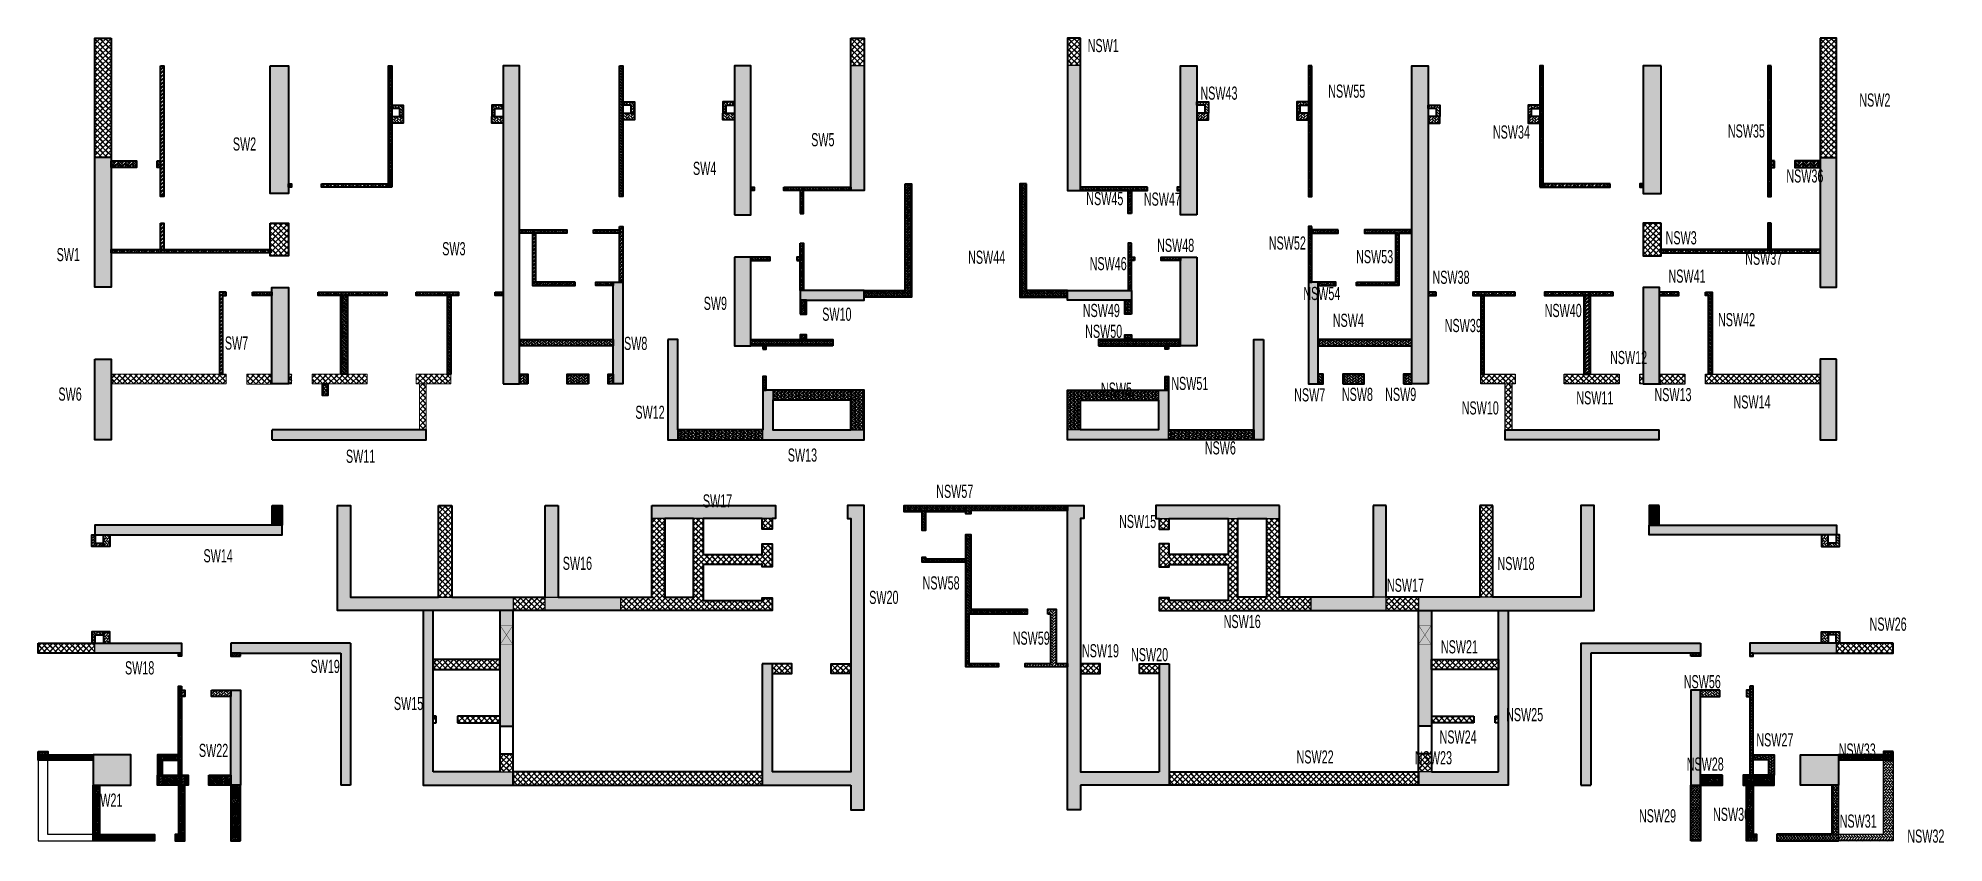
# Model space of a CAD drawing. Header units: millimetres. Extents: x 29 to 219483, y -15 to 28878.
# Drawn here: x 161382 to 219483, y -15 to 24511 of the extents above; entities that cross this region are included whole.
import ezdxf

# ---------------------------------------------------------------- set-up
doc = ezdxf.new("R2010")
doc.units = ezdxf.units.MM
for name, color, linetype in [('changes', 7, 'Continuous'), ('HATCH', 8, 'Continuous'), ('S-CUTOUT', 1, 'Continuous')]:
    doc.layers.add(name, color=color, linetype=linetype)
for name, color, linetype, lineweight in [('S-BEAM', 7, 'Continuous', 18), ('S-BEAM-IDEN', 2, 'Continuous', 9), ('S-COL HATCH', 9, 'Continuous', 0), ('S-COLS', 5, 'Continuous', 35)]:
    doc.layers.add(name, color=color, linetype=linetype, lineweight=lineweight)
doc.styles.add('Swis721 LtCn BT', font='swisscl.ttf', dxfattribs={"width": 0.9, "height": 233.355162})
pattern_1 = [(45, (-31355720.326, 20722934.52), (0, 84.85281374), [180, -60]), (135, (-31355677.9, 20722976.945), (7e-15, 84.85281374), [180, -60])]
pattern_2 = [(45, (-31795021.83, 20722934.52), (0, 113.13708499), [240, -80]), (135, (-31794965.26, 20722991.09), (9e-15, 113.13708499), [240, -80])]
pattern_3 = [(45, (-31354688.235, 21105015.145), (0, 84.85281374), [180, -60]), (135, (-31354645.81, 21105057.57), (7e-15, 84.85281374), [180, -60])]
pattern_4 = [(45, (-31355720.34, 20769172.47), (0, 84.85281374), [180, -60]), (135, (-31355677.91, 20769214.9), (7e-15, 84.85281374), [180, -60])]
pattern_5 = [(45, (-31796421.86, 20722934.54), (0, 113.13708499), [240, -80]), (135, (-31796365.29, 20722991.11), (9e-15, 113.13708499), [240, -80])]
pattern_6 = [(45, (-31090211.604, 20641732.886), (0, 84.85281374), [180, -60]), (135, (-31090169.18, 20641775.31), (7e-15, 84.85281374), [180, -60])]
pattern_7 = [(45, (-31083161.56, 20641832.9), (0, 84.85281374), [180, -60]), (135, (-31083119.13, 20641875.324), (7e-15, 84.85281374), [180, -60])]
pattern_8 = [(315, (21103954.563, 31375723.854), (84.85281374, -2e-14), [180, -60]), (45, (21103996.99, 31375681.43), (84.85281374, -2e-14), [180, -60])]
pattern_9 = [(45, (-31102401.53, 20629047.31), (0, 84.85281374), [180, -60]), (135, (-31102359.1, 20629089.737), (7e-15, 84.85281374), [180, -60])]
pattern_10 = [(315, (21103954.563, 31375723.836), (84.85281374, -2e-14), [180, -60]), (45, (21103996.99, 31375681.41), (84.85281374, -2e-14), [180, -60])]
pattern_11 = [(315, (-31090211.604, 20694843.886), (84.85281374, -1e-14), [180, -60]), (45, (-31090169.18, 20694801.46), (84.85281374, -2e-14), [180, -60])]
pattern_12 = [(45, (-31348877.827, 21106315.34), (0, 84.85281374), [180, -60]), (135, (-31348835.4, 21106357.77), (7e-15, 84.85281374), [180, -60])]
pattern_13 = [(45, (-31349887.82, 21106315.34), (0, 84.85281374), [180, -60]), (135, (-31349845.396, 21106357.77), (7e-15, 84.85281374), [180, -60])]
pattern_14 = [(45, (-31092440.94, 20628157.467), (0, 84.85281374), [180, -60]), (135, (-31092398.51, 20628199.893), (7e-15, 84.85281374), [180, -60])]
pattern_15 = [(45, (-31350990.33, 20943799.52), (0, 84.85281374), [180, -60]), (135, (-31350947.905, 20943841.946), (7e-15, 84.85281374), [180, -60])]
pattern_16 = [(45, (-31092440.94, 20681268.277), (0, 84.85281374), [180, -60]), (135, (-31092398.51, 20681310.703), (7e-15, 84.85281374), [180, -60])]
pattern_17 = [(45, (-31802317.5, 20729084.55), (0, 169.7056275), [360, -120]), (135, (-31802232.65, 20729169.4), (1e-14, 169.7056275), [360, -120])]
pattern_18 = [(45, (-31802317.5, 20729084.55), (0, 113.13708499), [240, -80]), (135, (-31802260.93, 20729141.12), (9e-15, 113.13708499), [240, -80])]
pattern_19 = [(45, (-31802317.5, 20677155.55), (0, 169.7056275), [360, -120]), (135, (-31802232.65, 20677240.4), (1e-14, 169.7056275), [360, -120])]
pattern_20 = [(45, (-31365336.03, 20949949.553), (0, 84.85281374), [180, -60]), (135, (-31365293.6, 20949991.98), (7e-15, 84.85281374), [180, -60])]
pattern_21 = [(45, (-31365336.03, 20948789.553), (0, 84.85281374), [180, -60]), (135, (-31365293.6, 20948831.98), (7e-15, 84.85281374), [180, -60])]
pattern_22 = [(45, (-31364586.025, 20948789.55), (0, 84.85281374), [180, -60]), (135, (-31364543.6, 20948831.98), (7e-15, 84.85281374), [180, -60])]
pattern_23 = [(45, (-31367286.02, 20948789.55), (0, 84.85281374), [180, -60]), (135, (-31367243.596, 20948831.98), (7e-15, 84.85281374), [180, -60])]
pattern_24 = [(45, (-30928829.474, 20694889.62), (0, 84.85281374), [180, -60]), (135, (-30928787.05, 20694932.05), (7e-15, 84.85281374), [180, -60])]
pattern_25 = [(45, (-31185266.36, 21119936.69), (0, 84.85281374), [180, -60]), (135, (-31185223.936, 21119979.114), (7e-15, 84.85281374), [180, -60])]
pattern_26 = [(45, (-31186276.36, 21119936.69), (0, 84.85281374), [180, -60]), (135, (-31186233.93, 21119979.114), (7e-15, 84.85281374), [180, -60])]
pattern_27 = [(45, (-30928829.474, 20641778.81), (0, 84.85281374), [180, -60]), (135, (-30928787.05, 20641821.24), (7e-15, 84.85281374), [180, -60])]
pattern_28 = [(45, (-31187378.87, 20957420.864), (0, 84.85281374), [180, -60]), (135, (-31187336.44, 20957463.29), (7e-15, 84.85281374), [180, -60])]
pattern_29 = [(45, (-31192108.86, 20736555.864), (0, 84.85281374), [180, -60]), (135, (-31192066.436, 20736598.29), (7e-15, 84.85281374), [180, -60])]
pattern_30 = [(45, (-31631410.36, 20736555.86), (0, 113.13708499), [240, -80]), (135, (-31631353.79, 20736612.43), (9e-15, 113.13708499), [240, -80])]
pattern_31 = [(45, (-31191076.77, 21118636.49), (0, 84.85281374), [180, -60]), (135, (-31191034.345, 21118678.916), (7e-15, 84.85281374), [180, -60])]
pattern_32 = [(45, (-31192108.875, 20782793.815), (0, 84.85281374), [180, -60]), (135, (-31192066.45, 20782836.24), (7e-15, 84.85281374), [180, -60])]
pattern_33 = [(45, (-31632810.4, 20736555.88), (0, 113.13708499), [240, -80]), (135, (-31632753.83, 20736612.45), (9e-15, 113.13708499), [240, -80])]
pattern_34 = [(315, (-30928829.435, 20694887.414), (84.85281374, -1e-14), [180, -60]), (45, (-30928787.01, 20694844.99), (84.85281374, -2e-14), [180, -60])]
pattern_35 = [(315, (-32529360.3, 20785984.81), (84.85281374, -1e-14), [180, -60]), (45, (-32529317.876, 20785942.384), (84.85281374, -2e-14), [180, -60])]
pattern_36 = [(315, (-62786860.34, 41478821.777), (84.85281374, -1e-14), [180, -60]), (45, (-62786817.91, 41478779.35), (84.85281374, -2e-14), [180, -60])]
pattern_37 = [(45, (-31194428.89, 20957420.864), (0, 84.85281374), [180, -60]), (135, (-31194386.466, 20957463.29), (7e-15, 84.85281374), [180, -60])]
pattern_38 = [(45, (-31194428.89, 20956260.864), (0, 84.85281374), [180, -60]), (135, (-31194386.466, 20956303.29), (7e-15, 84.85281374), [180, -60])]
pattern_39 = [(45, (-31193678.89, 20956260.863), (0, 84.85281374), [180, -60]), (135, (-31193636.464, 20956303.29), (7e-15, 84.85281374), [180, -60])]
pattern_40 = [(45, (-31196378.89, 20956260.863), (0, 84.85281374), [180, -60]), (135, (-31196336.46, 20956303.29), (7e-15, 84.85281374), [180, -60])]
pattern_41 = [(45, (-31631410.37, 20736555.86), (0, 169.7056275), [360, -120]), (135, (-31631325.51, 20736640.71), (1e-14, 169.7056275), [360, -120])]
pattern_42 = [(45, (-31631410.366, 20736555.86), (0, 113.13708499), [240, -80]), (135, (-31631353.8, 20736612.43), (9e-15, 113.13708499), [240, -80])]
pattern_43 = [(45, (-31631410.37, 20684626.86), (0, 169.7056275), [360, -120]), (135, (-31631325.51, 20684711.71), (1e-14, 169.7056275), [360, -120])]
pattern_44 = [(45, (-31631407.65, 20736555.86), (0, 113.13708499), [240, -80]), (135, (-31631351.08, 20736612.43), (9e-15, 113.13708499), [240, -80])]
pattern_45 = [(45, (-31194428.895, 20957420.86), (0, 84.85281374), [180, -60]), (135, (-31194386.47, 20957463.285), (7e-15, 84.85281374), [180, -60])]
pattern_46 = [(45, (-31194428.895, 20956260.86), (0, 84.85281374), [180, -60]), (135, (-31194386.47, 20956303.285), (7e-15, 84.85281374), [180, -60])]
pattern_47 = [(45, (-31193678.89, 20956260.86), (0, 84.85281374), [180, -60]), (135, (-31193636.466, 20956303.285), (7e-15, 84.85281374), [180, -60])]
pattern_48 = [(45, (-31196378.89, 20956260.86), (0, 84.85281374), [180, -60]), (135, (-31196336.464, 20956303.285), (7e-15, 84.85281374), [180, -60])]
pattern_49 = [(45, (-31631410.37, 20736555.85), (0, 169.7056275), [360, -120]), (135, (-31631325.51, 20736640.71), (1e-14, 169.7056275), [360, -120])]
pattern_50 = [(45, (-31631410.37, 20736555.85), (0, 113.13708499), [240, -80]), (135, (-31631353.8, 20736612.42), (9e-15, 113.13708499), [240, -80])]
pattern_51 = [(45, (-31631410.37, 20684626.85), (0, 169.7056275), [360, -120]), (135, (-31631325.51, 20684711.71), (1e-14, 169.7056275), [360, -120])]

msp = doc.modelspace()

# ---------------------------------------------------------------- texts
at = {"layer": 'S-BEAM-IDEN', "style": 'Swis721 LtCn BT', "width": 0.8}
for s, p in [('NSW1', (193379, 24085)), ('NSW1', (193379, 24085)), ('NSW43', (196817, 22635)), ('NSW55', (200713, 22696)), ('NSW2', (216904, 22424)), ('NSW2', (216904, 22424)), ('SW5', (184950, 21216, 0)), ('SW5', (184950, 21216, 0)), ('NSW34', (205733, 21450)), ('NSW35', (212897, 21482)), ('SW2', (167319, 21085, 0)), ('SW2', (167319, 21085, 0)), ('SW4', (181346, 20342, 0)), ('SW4', (181346, 20342, 0)), ('NSW36', (214680, 20111)), ('NSW45', (193337, 19421)), ('NSW47', (195092, 19405)), ('NSW3', (210999, 18226)), ('NSW3', (210999, 18226)), ('SW1', (161947, 17714, 0)), ('SW1', (161947, 17714, 0)), ('SW3', (173702, 17893, 0)), ('SW3', (173702, 17893, 0)), ('NSW44', (189735, 17634)), ('NSW48', (195497, 17997)), ('NSW52', (198902, 18067)), ('NSW53', (201564, 17652)), ('NSW46', (193439, 17439)), ('NSW41', (211087, 17058)), ('NSW37', (213425, 17603)), ('NSW54', (199953, 16529)), ('NSW38', (203892, 17023)), ('SW9', (181673, 16229, 0)), ('SW9', (181673, 16229, 0)), ('SW10', (185287, 15897)), ('SW10', (185287, 15897)), ('NSW49', (193231, 16011)), ('NSW40', (207312, 16011)), ('NSW50', (193303, 15376)), ('NSW4', (200853, 15711)), ('NSW4', (200853, 15711)), ('NSW39', (204265, 15553)), ('NSW42', (212597, 15731)), ('SW7', (167075, 15018, 0)), ('SW7', (167075, 15018, 0)), ('SW8', (179244, 15008, 0)), ('SW8', (179244, 15008, 0)), ('NSW12', (209306, 14577)), ('NSW12', (209306, 14577)), ('NSW5', (193783, 13614)), ('NSW5', (193783, 13614)), ('NSW51', (195929, 13788)), ('SW6', (162001, 13462)), ('SW6', (162001, 13462)), ('NSW7', (199675, 13440)), ('NSW7', (199675, 13440)), ('NSW8', (201129, 13455)), ('NSW8', (201129, 13455)), ('NSW9', (202449, 13455)), ('NSW9', (202449, 13455)), ('NSW10', (204783, 13041)), ('NSW10', (204783, 13041)), ('NSW11', (208278, 13349)), ('NSW11', (208278, 13349)), ('NSW13', (210659, 13447)), ('NSW13', (210659, 13447)), ('NSW14', (213069, 13224)), ('NSW14', (213069, 13224)), ('SW12', (179590, 12909, 0)), ('SW12', (179590, 12909, 0)), ('NSW6', (196950, 11824)), ('NSW6', (196950, 11824)), ('SW11', (170767, 11569, 0)), ('SW11', (170767, 11569, 0)), ('SW13', (184237, 11604, 0)), ('SW13', (184237, 11604, 0)), ('SW17', (181648, 10207, 0)), ('SW17', (181648, 10207, 0)), ('NSW57', (188763, 10500)), ('NSW15', (194337, 9581)), ('NSW15', (194337, 9581)), ('SW14', (166424, 8535, 0)), ('SW14', (166424, 8535, 0)), ('SW16', (177376, 8306, 0)), ('SW16', (177376, 8306, 0)), ('NSW18', (205873, 8300)), ('NSW18', (205873, 8300)), ('SW20', (186719, 7266, 0)), ('SW20', (186719, 7266, 0)), ('NSW58', (188346, 7708)), ('NSW17', (202503, 7637)), ('NSW17', (202503, 7637)), ('NSW59', (191094, 6025)), ('NSW16', (197526, 6533)), ('NSW16', (197526, 6533)), ('NSW26', (217218, 6451)), ('NSW26', (217218, 6451)), ('NSW19', (193205, 5641)), ('NSW19', (193205, 5641)), ('NSW20', (194702, 5522)), ('NSW20', (194702, 5522)), ('NSW21', (204148, 5760)), ('NSW21', (204148, 5760)), ('SW18', (164031, 5119, 0)), ('SW18', (164031, 5119, 0)), ('SW19', (169687, 5164, 0)), ('SW19', (169687, 5164, 0)), ('NSW56', (211552, 4697)), ('SW15', (172229, 4034, 0)), ('SW15', (172229, 4034, 0)), ('NSW25', (206136, 3694)), ('NSW25', (206136, 3694)), ('SW22', (166284, 2603, 0)), ('SW22', (166284, 2603, 0)), ('NSW24', (204108, 3013)), ('NSW24', (204108, 3013)), ('NSW27', (213765, 2925)), ('NSW33', (216276, 2614)), ('NSW22', (199748, 2405)), ('NSW22', (199748, 2405)), ('NSW23', (203357, 2379)), ('NSW23', (203357, 2379)), ('NSW28', (211641, 2186)), ('SW21', (163059, 1088, 0)), ('SW21', (163059, 1088, 0)), ('NSW29', (210187, 609)), ('NSW30', (212445, 656)), ('NSW31', (216305, 449)), ('NSW32', (218369, -9))]:
    msp.add_text(s, height=400, rotation=360, dxfattribs=at).set_placement(p)

# ---------------------------------------------------------------- blocks, each defined once
blk = doc.blocks.new('A$Ca6b6972b')
at = {"layer": 'S-COL HATCH'}
h = blk.add_hatch(dxfattribs=at)
h.set_pattern_fill('AR-HBONE', color=256, scale=15)
h.set_pattern_definition(pattern_6)
edge = h.paths.add_edge_path()
edge.add_line((10779, 22426), (11129, 22426))
edge.add_line((11129, 22426), (11129, 22076))
edge.add_line((11129, 22076), (11029, 22076))
edge.add_line((11029, 22076), (11029, 22326))
edge.add_line((11029, 22326), (10779, 22326))
edge.add_line((10779, 22326), (10779, 22426))
h = blk.add_hatch(dxfattribs=at)
h.set_pattern_fill('AR-HBONE', color=256, scale=15)
h.set_pattern_definition(pattern_6)
edge = h.paths.add_edge_path()
edge.add_line((14179, 22426), (13829, 22426))
edge.add_line((13829, 22426), (13829, 22076))
edge.add_line((13829, 22076), (13929, 22076))
edge.add_line((13929, 22076), (13929, 22326))
edge.add_line((13929, 22326), (14179, 22326))
edge.add_line((14179, 22326), (14179, 22426))
h = blk.add_hatch(dxfattribs=at)
h.set_pattern_fill('AR-HBONE', color=256, scale=15)
h.set_pattern_definition(pattern_7)
edge = h.paths.add_edge_path()
edge.add_line((17829, 22526), (18179, 22526))
edge.add_line((18179, 22526), (18179, 22176))
edge.add_line((18179, 22176), (18079, 22176))
edge.add_line((18079, 22176), (18079, 22426))
edge.add_line((18079, 22426), (17829, 22426))
edge.add_line((17829, 22426), (17829, 22526))
h = blk.add_hatch(dxfattribs=at)
h.set_pattern_fill('AR-HBONE', color=256, scale=15)
h.set_pattern_definition([(45, (-31339290.95, 20824202.644), (0, 84.85281374), [180, -60]), (135, (-31339248.523, 20824245.07), (7e-15, 84.85281374), [180, -60])])
h.paths.add_polyline_path([(17829, 22176), (17829, 21976), (18179, 21976), (18179, 22176)])
h = blk.add_hatch(dxfattribs=at)
h.set_pattern_fill('AR-HBONE', color=256, scale=15)
h.set_pattern_definition(pattern_7)
edge = h.paths.add_edge_path()
edge.add_line((21229, 22526), (20879, 22526))
edge.add_line((20879, 22526), (20879, 22176))
edge.add_line((20879, 22176), (20979, 22176))
edge.add_line((20979, 22176), (20979, 22426))
edge.add_line((20979, 22426), (21229, 22426))
edge.add_line((21229, 22426), (21229, 22526))
h = blk.add_hatch(dxfattribs=at)
h.set_pattern_fill('AR-HBONE', color=256, scale=15)
h.set_pattern_definition([(45, (-31336241, 20824202.644), (0, 84.85281374), [180, -60]), (135, (-31336198.57, 20824245.07), (7e-15, 84.85281374), [180, -60])])
h.paths.add_polyline_path([(20879, 22176), (20879, 21976), (21229, 21976), (21229, 22176)])
h = blk.add_hatch(dxfattribs=at)
h.set_pattern_fill('AR-HBONE', color=256, scale=15)
h.set_pattern_definition([(45, (-31346340.994, 20824102.645), (0, 84.85281374), [180, -60]), (135, (-31346298.57, 20824145.07), (7e-15, 84.85281374), [180, -60])])
h.paths.add_polyline_path([(10779, 22076), (10779, 21876), (11129, 21876), (11129, 22076)])
h = blk.add_hatch(dxfattribs=at)
h.set_pattern_fill('AR-HBONE', color=256, scale=15)
h.set_pattern_definition([(45, (-31343291.04, 20824102.645), (0, 84.85281374), [180, -60]), (135, (-31343248.616, 20824145.07), (7e-15, 84.85281374), [180, -60])])
h.paths.add_polyline_path([(13829, 22076), (13829, 21876), (14179, 21876), (14179, 22076)])
h = blk.add_hatch(dxfattribs=at)
h.set_pattern_fill('AR-HBONE', color=256, scale=15)
h.set_pattern_definition(pattern_9)
edge = h.paths.add_edge_path()
edge.add_line((1989, 8976), (1639, 8976))
edge.add_line((1639, 8976), (1639, 9326))
edge.add_line((1639, 9326), (1739, 9326))
edge.add_line((1739, 9326), (1739, 9076))
edge.add_line((1739, 9076), (1989, 9076))
edge.add_line((1989, 9076), (1989, 8976))
h = blk.add_hatch(dxfattribs=at)
h.set_pattern_fill('AR-HBONE', color=256, scale=15, angle=-90)
h.set_pattern_definition(pattern_8)
h.paths.add_polyline_path([(1989, 8976), (2189, 8976), (2189, 9326), (1989, 9326)])
h = blk.add_hatch(dxfattribs=at)
h.set_pattern_fill('AR-HBONE', color=256, scale=15, angle=-90)
h.set_pattern_definition(pattern_10)
h.paths.add_polyline_path([(1989, 8976), (2189, 8976), (2189, 9326), (1989, 9326)])
h = blk.add_hatch(dxfattribs=at)
h.set_pattern_fill('AR-HBONE', color=256, scale=15)
h.set_pattern_definition(pattern_9)
edge = h.paths.add_edge_path()
edge.add_line((1989, 6376), (1639, 6376))
edge.add_line((1639, 6376), (1639, 6026))
edge.add_line((1639, 6026), (1739, 6026))
edge.add_line((1739, 6026), (1739, 6276))
edge.add_line((1739, 6276), (1989, 6276))
edge.add_line((1989, 6276), (1989, 6376))
h = blk.add_hatch(dxfattribs=at)
h.set_pattern_fill('AR-HBONE', color=256, scale=15, angle=-90)
h.set_pattern_definition(pattern_8)
h.paths.add_polyline_path([(1989, 6376), (2189, 6376), (2189, 6026), (1989, 6026)])
h = blk.add_hatch(dxfattribs=at)
h.set_pattern_fill('AR-HBONE', color=256, scale=15, angle=-90)
h.set_pattern_definition(pattern_10)
h.paths.add_polyline_path([(1989, 6026), (2189, 6026), (2189, 6376), (1989, 6376)])
h = blk.add_hatch(dxfattribs=at)
h.set_pattern_fill('AR-HBONE', color=256, scale=15, angle=-90)
h.set_pattern_definition([(315, (21106240.17, 31372203.845), (84.85281374, -2e-14), [180, -60]), (45, (21106282.595, 31372161.42), (84.85281374, -2e-14), [180, -60])])
h.paths.add_polyline_path([(4275, 5726), (4275, 5626), (4375, 5626), (4375, 5726)])
h = blk.add_hatch(dxfattribs=at)
h.set_pattern_fill('AR-HBONE', color=256, scale=15, angle=-90)
h.set_pattern_definition([(315, (21107940.21, 31376673.825), (84.85281374, -2e-14), [180, -60]), (45, (21107982.637, 31376631.4), (84.85281374, -2e-14), [180, -60])])
h.paths.add_polyline_path([(6175, 5726), (5875, 5726), (5875, 5626), (6175, 5626)])
h = blk.add_hatch(dxfattribs=at)
h.set_pattern_fill('AR-HBONE', color=256, scale=15, angle=-90)
h.set_pattern_definition([(315, (21106240.17, 31371193.857), (84.85281374, -2e-14), [180, -60]), (45, (21106282.595, 31371151.43), (84.85281374, -2e-14), [180, -60])])
h.paths.add_polyline_path([(4275, 4716), (4275, 2000), (4375, 2000), (4375, 4716)])
h = blk.add_hatch(dxfattribs=at)
h.set_pattern_fill('AR-HBONE', color=256, scale=15)
h.set_pattern_definition([(45, (-31362017.66, 21106363.37), (0, 84.85281374), [180, -60]), (135, (-31361975.23, 21106405.8), (7e-15, 84.85281374), [180, -60])])
h.paths.add_polyline_path([(4375, 4398), (4475, 4398), (4475, 4598), (4375, 4598)])
h = blk.add_hatch(dxfattribs=at)
h.set_pattern_fill('AR-HBONE', color=256, scale=15)
h.set_pattern_definition([(45, (-31361107.653, 21106363.37), (0, 84.85281374), [180, -60]), (135, (-31361065.227, 21106405.8), (7e-15, 84.85281374), [180, -60])])
h.paths.add_polyline_path([(5875, 4398), (5875, 4598), (5285, 4598), (5285, 4398)])
h = blk.add_hatch(dxfattribs=at)
h.set_pattern_fill('AR-HBONE', color=256, scale=15, angle=-90)
h.set_pattern_definition(pattern_11)
h.paths.add_polyline_path([(0, 2726), (200, 2726), (300, 2726), (300, 2626), (1675, 2626), (1675, 2466), (0, 2466)])
h = blk.add_hatch(dxfattribs=at)
h.set_pattern_fill('AR-HBONE', color=256, scale=15)
h.set_pattern_definition([(45, (-31100345.92, 20625022.12), (0, 84.85281374), [180, -60]), (135, (-31100303.495, 20625064.55), (7e-15, 84.85281374), [180, -60])])
h.paths.add_polyline_path([(4275, 2625), (3635, 2625), (3635, 2000), (3795, 2000), (3795, 2466), (4275, 2466)])
h = blk.add_hatch(dxfattribs=at)
h.set_pattern_fill('AR-HBONE', color=256, scale=15)
h.set_pattern_definition([(45, (-31362507.66, 21103765.56), (0, 84.85281374), [180, -60]), (135, (-31362465.23, 21103807.99), (7e-15, 84.85281374), [180, -60])])
h.paths.add_polyline_path([(4575, 1700), (4575, 2000), (3635, 2000), (3635, 1700)])
h = blk.add_hatch(dxfattribs=at)
h.set_pattern_fill('AR-HBONE', color=256, scale=15)
h.set_pattern_definition([(45, (-31361107.653, 21103765.56), (0, 84.85281374), [180, -60]), (135, (-31361065.227, 21103807.99), (7e-15, 84.85281374), [180, -60])])
h.paths.add_polyline_path([(5875, 1700), (5875, 2000), (5205, 2000), (5205, 1700)])
h = blk.add_hatch(dxfattribs=at)
h.set_pattern_fill('AR-HBONE', color=256, scale=15, angle=-90)
h.set_pattern_definition(pattern_11)
edge = h.paths.add_edge_path()
edge.add_line((1875, 1700), (1875, 200))
edge.add_line((1875, 200), (3545, 200))
edge.add_line((3545, 200), (3545, 0))
edge.add_line((3545, 0), (1675, 0))
edge.add_line((1675, 0), (1675, 1700))
edge.add_line((1675, 1700), (1875, 1700))
h = blk.add_hatch(dxfattribs=at)
h.set_pattern_fill('AR-HBONE', color=256, scale=15, angle=-90)
h.set_pattern_definition(pattern_11)
h.paths.add_polyline_path([(4275, 200), (4175, 200), (4175, 0), (4475, 0), (4475, 1700), (4275, 1700)])
h = blk.add_hatch(dxfattribs=at)
h.set_pattern_fill('AR-HBONE', color=256, scale=15, angle=-90)
h.set_pattern_definition([(315, (21107940.21, 31371048.637), (84.85281374, -2e-14), [180, -60]), (45, (21107982.637, 31371006.21), (84.85281374, -2e-14), [180, -60])])
h.paths.add_polyline_path([(5875, 0), (6175, 0), (6175, 1700), (5875, 1700)])
at = {"layer": 'S-COLS'}
for points in [[(10779, 22426), (11129, 22426), (11129, 22076), (11029, 22076), (11029, 22326), (10779, 22326), (10779, 22426)], [(14179, 22426), (13829, 22426), (13829, 22076), (13929, 22076), (13929, 22326), (14179, 22326), (14179, 22426)], [(17829, 22526), (18179, 22526), (18179, 22176), (18079, 22176), (18079, 22426), (17829, 22426), (17829, 22526)], [(21229, 22526), (20879, 22526), (20879, 22176), (20979, 22176), (20979, 22426), (21229, 22426), (21229, 22526)], [(1875, 1700), (1875, 200), (3545, 200), (3545, 0), (1675, 0), (1675, 1700), (1875, 1700)]]:
    blk.add_lwpolyline(points, dxfattribs=at)
for points in [[(17829, 22176), (18179, 22176), (18179, 21976), (17829, 21976)], [(20879, 22176), (21229, 22176), (21229, 21976), (20879, 21976)]]:
    blk.add_lwpolyline(points, close=True, dxfattribs=at)
at = {"layer": 'S-COLS', "elevation": 0}
for points in [[(10779, 22076), (11129, 22076), (11129, 21876), (10779, 21876)], [(13829, 22076), (14179, 22076), (14179, 21876), (13829, 21876)], [(2189, 9326), (2189, 8976), (1989, 8976), (1989, 9326)], [(2189, 6026), (2189, 6376), (1989, 6376), (1989, 6026)], [(4375, 5726), (4375, 5626), (4275, 5626), (4275, 5726)], [(6175, 5626), (6175, 5726), (5875, 5726), (5875, 5626)], [(4375, 4716), (4375, 2000), (4275, 2000), (4275, 4716)], [(4375, 4598), (4475, 4598), (4475, 4398), (4375, 4398)], [(5285, 4598), (5875, 4598), (5875, 4398), (5285, 4398)], [(0, 2726), (200, 2726), (300, 2726), (300, 2626), (1675, 2626), (1675, 2466), (0, 2466)], [(3635, 2000), (4575, 2000), (4575, 1700), (3635, 1700)], [(5205, 2000), (5875, 2000), (5875, 1700), (5205, 1700)], [(4275, 200), (4175, 200), (4175, 0), (4475, 0), (4475, 1700), (4275, 1700)], [(6175, 0), (6175, 1700), (5875, 1700), (5875, 0)]]:
    blk.add_lwpolyline(points, close=True, dxfattribs=at)
for points in [[(1989, 8976), (1639, 8976), (1639, 9326), (1739, 9326), (1739, 9076), (1989, 9076), (1989, 8976)], [(1989, 6376), (1639, 6376), (1639, 6026), (1739, 6026), (1739, 6276), (1989, 6276), (1989, 6376)], [(4275, 2625), (3635, 2625), (3635, 2000), (3795, 2000), (3795, 2466), (4275, 2466), (4275, 2625)]]:
    blk.add_lwpolyline(points, dxfattribs=at)
blk = doc.blocks.new('A$C9134d95b')
at = {"layer": 'S-COL HATCH'}
h = blk.add_hatch(dxfattribs=at)
h.set_pattern_fill('AR-HBONE', color=256, scale=20)
h.set_pattern_definition(pattern_2)
h.paths.add_polyline_path([(1600, 10050), (1500, 10050), (1500, 6060), (1600, 6060)])
h = blk.add_hatch(dxfattribs=at)
h.set_pattern_fill('AR-HBONE', color=256, scale=20)
h.set_pattern_definition(pattern_2)
h.paths.add_polyline_path([(8550, 10050), (8450, 10050), (8450, 6350), (8550, 6350)])
h = blk.add_hatch(dxfattribs=at)
h.set_pattern_fill('AR-HBONE', color=256, scale=15)
h.set_pattern_definition(pattern_3)
h.paths.add_polyline_path([(15600, 10050), (15500, 10050), (15500, 6060), (15600, 6060)])
h = blk.add_hatch(dxfattribs=at)
h.set_pattern_fill('AR-HBONE', color=256, scale=15)
h.set_pattern_definition(pattern_3)
h.paths.add_polyline_path([(36500, 10050), (36600, 10050), (36600, 6060), (36500, 6060)])
h = blk.add_hatch(dxfattribs=at)
h.set_pattern_fill('AR-HBONE', color=256, scale=20)
h.set_pattern_definition(pattern_2)
h.paths.add_polyline_path([(43550, 10050), (43650, 10050), (43650, 6350), (43550, 6350)])
h = blk.add_hatch(dxfattribs=at)
h.set_pattern_fill('AR-HBONE', color=256, scale=20)
h.set_pattern_definition(pattern_2)
h.paths.add_polyline_path([(50500, 10050), (50600, 10050), (50600, 6060), (50500, 6060)])
h = blk.add_hatch(dxfattribs=at)
h.set_pattern_fill('AR-HBONE', color=256, scale=20)
h.set_pattern_definition(pattern_5)
h.paths.add_polyline_path([(0, 7150), (0, 6950), (770, 6950), (770, 7150)])
h = blk.add_hatch(dxfattribs=at)
h.set_pattern_fill('AR-HBONE', color=256, scale=20)
h.set_pattern_definition(pattern_2)
h.paths.add_polyline_path([(1400, 7150), (1400, 6950), (1500, 6950), (1500, 7150)])
h = blk.add_hatch(dxfattribs=at)
h.set_pattern_fill('AR-HBONE', color=256, scale=20)
h.set_pattern_definition(pattern_2)
h.paths.add_polyline_path([(50700, 7150), (50700, 6950), (50600, 6950), (50600, 7150)])
h = blk.add_hatch(dxfattribs=at)
h.set_pattern_fill('AR-HBONE', color=256, scale=20)
h.set_pattern_definition(pattern_5)
h.paths.add_polyline_path([(52100, 6950), (52100, 7150), (51330, 7150), (51330, 6950)])
h = blk.add_hatch(dxfattribs=at)
h.set_pattern_fill('AR-HBONE', color=256, scale=15)
h.set_pattern_definition(pattern_3)
h.paths.add_polyline_path([(5500, 6450), (5400, 6450), (5400, 6350), (5500, 6350)])
h = blk.add_hatch(dxfattribs=at)
h.set_pattern_fill('AR-HBONE', color=256, scale=20)
h.set_pattern_definition(pattern_2)
h.paths.add_polyline_path([(8450, 6450), (6410, 6450), (6410, 6350), (8450, 6350)])
h = blk.add_hatch(dxfattribs=at)
h.set_pattern_fill('AR-HBONE', color=256, scale=15)
h.set_pattern_definition(pattern_14)
h.paths.add_polyline_path([(24200, 6450), (24400, 6450), (24400, 3000), (22950, 3000), (22950, 3200), (24200, 3200)])
h = blk.add_hatch(dxfattribs=at)
h.set_pattern_fill('AR-HBONE', color=256, scale=15)
h.set_pattern_definition(pattern_14)
h.paths.add_polyline_path([(27900, 6450), (27700, 6450), (27700, 3000), (29150, 3000), (29150, 3200), (27900, 3200)])
h = blk.add_hatch(dxfattribs=at)
h.set_pattern_fill('AR-HBONE', color=256, scale=20)
h.set_pattern_definition(pattern_2)
h.paths.add_polyline_path([(43650, 6450), (45690, 6450), (45690, 6350), (43650, 6350)])
h = blk.add_hatch(dxfattribs=at)
h.set_pattern_fill('AR-HBONE', color=256, scale=15)
h.set_pattern_definition(pattern_3)
h.paths.add_polyline_path([(46600, 6450), (46700, 6450), (46700, 6350), (46600, 6350)])
h = blk.add_hatch(dxfattribs=at)
h.set_pattern_fill('AR-HBONE', color=256, scale=15)
h.set_pattern_definition(pattern_13)
h.paths.add_polyline_path([(19600, 6250), (19600, 6350), (19500, 6350), (19500, 6250)])
h = blk.add_hatch(dxfattribs=at)
h.set_pattern_fill('AR-HBONE', color=256, scale=15)
h.set_pattern_definition(pattern_1)
h.paths.add_polyline_path([(20090, 4210), (19500, 4210), (19500, 4110), (20090, 4110)])
h.paths.add_polyline_path([(21100, 4640), (21000, 4640), (21000, 3200), (21100, 3200)])
h.paths.add_polyline_path([(21000, 4210), (20900, 4210), (20900, 4110), (21000, 4110)])
h.paths.add_polyline_path([(21100, 6250), (21000, 6250), (21000, 5550), (21100, 5550)])
h = blk.add_hatch(dxfattribs=at)
h.set_pattern_fill('AR-HBONE', color=256, scale=15)
h.set_pattern_definition(pattern_12)
h.paths.add_polyline_path([(22550, 6250), (22550, 6350), (20510, 6350), (20510, 6250)])
h = blk.add_hatch(dxfattribs=at)
h.set_pattern_fill('AR-HBONE', color=256, scale=15)
h.set_pattern_definition(pattern_12)
h.paths.add_polyline_path([(31590, 6250), (31590, 6350), (29550, 6350), (29550, 6250)])
h = blk.add_hatch(dxfattribs=at)
h.set_pattern_fill('AR-HBONE', color=256, scale=15)
h.set_pattern_definition(pattern_1)
h.paths.add_polyline_path([(32010, 4210), (32600, 4210), (32600, 4110), (32010, 4110)])
h.paths.add_polyline_path([(31000, 4640), (31100, 4640), (31100, 3200), (31000, 3200)])
h.paths.add_polyline_path([(31100, 4210), (31200, 4210), (31200, 4110), (31100, 4110)])
h.paths.add_polyline_path([(31000, 6250), (31100, 6250), (31100, 5550), (31000, 5550)])
h = blk.add_hatch(dxfattribs=at)
h.set_pattern_fill('AR-HBONE', color=256, scale=15)
h.set_pattern_definition(pattern_13)
h.paths.add_polyline_path([(32500, 6350), (32500, 6250), (32600, 6250), (32600, 6350)])
h = blk.add_hatch(dxfattribs=at)
h.set_pattern_fill('AR-HBONE', color=256, scale=20)
h.set_pattern_definition(pattern_2)
h.paths.add_polyline_path([(1600, 5250), (1500, 5250), (1500, 4450), (1600, 4450)])
h = blk.add_hatch(dxfattribs=at)
h.set_pattern_fill('AR-HBONE', color=256, scale=20)
h.set_pattern_definition(pattern_2)
h.paths.add_polyline_path([(50500, 5250), (50600, 5250), (50600, 4450), (50500, 4450)])
h = blk.add_hatch(dxfattribs=at)
h.set_pattern_fill('AR-HBONE', color=256, scale=20)
h.set_pattern_definition(pattern_2)
h.paths.add_polyline_path([(12450, 5050), (12450, 4950), (13890, 4950), (13890, 5050)])
h = blk.add_hatch(dxfattribs=at)
h.set_pattern_fill('AR-HBONE', color=256, scale=20)
h.set_pattern_definition(pattern_2)
h.paths.add_polyline_path([(12840, 3450), (12940, 3450), (12940, 4950), (12840, 4950)])
h = blk.add_hatch(dxfattribs=at)
h.set_pattern_fill('AR-HBONE', color=256, scale=20)
h.set_pattern_definition(pattern_2)
h.paths.add_polyline_path([(15500, 5050), (14700, 5050), (14700, 4950), (15500, 4950)])
h = blk.add_hatch(dxfattribs=at)
h.set_pattern_fill('AR-HBONE', color=256, scale=20)
h.set_pattern_definition(pattern_2)
h.paths.add_polyline_path([(15600, 5150), (15500, 5150), (15500, 3450), (15600, 3450)])
h = blk.add_hatch(dxfattribs=at)
h.set_pattern_fill('AR-HBONE', color=256, scale=20)
h.set_pattern_definition(pattern_2)
h.paths.add_polyline_path([(36500, 5150), (36600, 5150), (36600, 3450), (36500, 3450)])
h = blk.add_hatch(dxfattribs=at)
h.set_pattern_fill('AR-HBONE', color=256, scale=20)
h.set_pattern_definition(pattern_2)
h.paths.add_polyline_path([(36600, 5050), (37400, 5050), (37400, 4950), (36600, 4950)])
h = blk.add_hatch(dxfattribs=at)
h.set_pattern_fill('AR-HBONE', color=256, scale=20)
h.set_pattern_definition(pattern_2)
h.paths.add_polyline_path([(39650, 5050), (39650, 4950), (38210, 4950), (38210, 5050)])
h = blk.add_hatch(dxfattribs=at)
h.set_pattern_fill('AR-HBONE', color=256, scale=20)
h.set_pattern_definition(pattern_2)
h.paths.add_polyline_path([(39260, 3450), (39160, 3450), (39160, 4950), (39260, 4950)])
h = blk.add_hatch(dxfattribs=at)
h.set_pattern_fill('AR-HBONE', color=256, scale=20)
h.set_pattern_definition(pattern_2)
h.paths.add_polyline_path([(4900, 4450), (0, 4450), (0, 4350), (4900, 4350)])
h = blk.add_hatch(dxfattribs=at)
h.set_pattern_fill('AR-HBONE', color=256, scale=20)
h.set_pattern_definition(pattern_2)
h.paths.add_polyline_path([(47200, 4450), (52100, 4450), (52100, 4350), (47200, 4350)])
h = blk.add_hatch(dxfattribs=at)
h.set_pattern_fill('AR-HBONE', color=256, scale=20)
h.set_pattern_definition(pattern_2)
h.paths.add_polyline_path([(3400, 3050), (3500, 3050), (3500, 3150), (3300, 3150), (3300, 651), (3400, 651)])
h = blk.add_hatch(dxfattribs=at)
h.set_pattern_fill('AR-HBONE', color=256, scale=20)
h.set_pattern_definition(pattern_2)
h.paths.add_polyline_path([(4900, 3150), (4310, 3150), (4310, 3050), (4900, 3050)])
h = blk.add_hatch(dxfattribs=at)
h.set_pattern_fill('AR-HBONE', color=256, scale=20)
h.set_pattern_definition(pattern_2)
h.paths.add_polyline_path([(8400, 3050), (8400, 3150), (6310, 3150), (6310, 3050)])
h = blk.add_hatch(dxfattribs=at)
h.set_pattern_fill('AR-HBONE', color=256, scale=20)
h.set_pattern_definition(pattern_2)
h.paths.add_polyline_path([(7000, 650), (7200, 650), (7200, 3050), (7000, 3050)])
h = blk.add_hatch(dxfattribs=at)
h.set_pattern_fill('AR-HBONE', color=256, scale=20)
h.set_pattern_definition(pattern_2)
h.paths.add_polyline_path([(10590, 3150), (9300, 3150), (9300, 3050), (10590, 3050)])
h = blk.add_hatch(dxfattribs=at)
h.set_pattern_fill('AR-HBONE', color=256, scale=20)
h.set_pattern_definition(pattern_2)
h.paths.add_polyline_path([(10350, 3050), (10250, 3050), (10250, 650), (10350, 650)])
h = blk.add_hatch(dxfattribs=at)
h.set_pattern_fill('AR-HBONE', color=256, scale=20)
h.set_pattern_definition(pattern_2)
h.paths.add_polyline_path([(11950, 3150), (11710, 3150), (11710, 3050), (11950, 3050)])
h = blk.add_hatch(dxfattribs=at)
h.set_pattern_fill('AR-HBONE', color=256, scale=20)
h.set_pattern_definition(pattern_2)
h.paths.add_polyline_path([(12840, 3450), (12840, 3350), (14140, 3350), (14140, 3450)])
h = blk.add_hatch(dxfattribs=at)
h.set_pattern_fill('AR-HBONE', color=256, scale=20)
h.set_pattern_definition(pattern_2)
h.paths.add_polyline_path([(15300, 3450), (14770, 3450), (14770, 3350), (15300, 3350)])
h = blk.add_hatch(dxfattribs=at)
h.set_pattern_fill('AR-HBONE', color=256, scale=20)
h.set_pattern_definition(pattern_2)
h.paths.add_polyline_path([(36800, 3450), (37330, 3450), (37330, 3350), (36800, 3350)])
h = blk.add_hatch(dxfattribs=at)
h.set_pattern_fill('AR-HBONE', color=256, scale=20)
h.set_pattern_definition(pattern_2)
h.paths.add_polyline_path([(39260, 3450), (39260, 3350), (37960, 3350), (37960, 3450)])
h = blk.add_hatch(dxfattribs=at)
h.set_pattern_fill('AR-HBONE', color=256, scale=20)
h.set_pattern_definition(pattern_2)
h.paths.add_polyline_path([(40150, 3150), (40390, 3150), (40390, 3050), (40150, 3050)])
h = blk.add_hatch(dxfattribs=at)
h.set_pattern_fill('AR-HBONE', color=256, scale=20)
h.set_pattern_definition(pattern_2)
h.paths.add_polyline_path([(41510, 3150), (42800, 3150), (42800, 3050), (41510, 3050)])
h = blk.add_hatch(dxfattribs=at)
h.set_pattern_fill('AR-HBONE', color=256, scale=20)
h.set_pattern_definition(pattern_2)
h.paths.add_polyline_path([(41750, 3050), (41850, 3050), (41850, 650), (41750, 650)])
h = blk.add_hatch(dxfattribs=at)
h.set_pattern_fill('AR-HBONE', color=256, scale=20)
h.set_pattern_definition(pattern_2)
h.paths.add_polyline_path([(43700, 3050), (43700, 3150), (45790, 3150), (45790, 3050)])
h = blk.add_hatch(dxfattribs=at)
h.set_pattern_fill('AR-HBONE', color=256, scale=20)
h.set_pattern_definition(pattern_2)
h.paths.add_polyline_path([(45100, 3050), (44900, 3050), (44900, 650), (45100, 650)])
h = blk.add_hatch(dxfattribs=at)
h.set_pattern_fill('AR-HBONE', color=256, scale=20)
h.set_pattern_definition(pattern_2)
h.paths.add_polyline_path([(47200, 3150), (47790, 3150), (47790, 3050), (47200, 3050)])
h = blk.add_hatch(dxfattribs=at)
h.set_pattern_fill('AR-HBONE', color=256, scale=20)
h.set_pattern_definition(pattern_2)
h.paths.add_polyline_path([(48700, 3050), (48600, 3050), (48600, 3150), (48800, 3150), (48800, 651), (48700, 651)])
h = blk.add_hatch(dxfattribs=at)
h.set_pattern_fill('AR-HBONE', color=256, scale=15)
h.set_pattern_definition(pattern_14)
h.paths.add_polyline_path([(21000, 1710), (21200, 1710), (21200, 1845), (21000, 1845)])
h.paths.add_polyline_path([(21000, 2475), (21200, 2475), (21200, 2900), (21000, 2900)])
h = blk.add_hatch(dxfattribs=at)
h.set_pattern_fill('AR-HBONE', color=256, scale=15)
h.set_pattern_definition(pattern_14)
h.paths.add_polyline_path([(31100, 1710), (30900, 1710), (30900, 1845), (31100, 1845)])
h.paths.add_polyline_path([(31100, 2475), (30900, 2475), (30900, 2900), (31100, 2900)])
h = blk.add_hatch(dxfattribs=at)
h.set_pattern_fill('AR-HBONE', color=256, scale=15)
h.set_pattern_definition(pattern_15)
h.paths.add_polyline_path([(19500, 1710), (19500, 1510), (22000, 1510), (22000, 1710)])
h = blk.add_hatch(dxfattribs=at)
h.set_pattern_fill('AR-HBONE', color=256, scale=15)
h.set_pattern_definition(pattern_4)
h.paths.add_polyline_path([(19970, 580), (19870, 580), (19870, 160), (19970, 160)])
h.paths.add_polyline_path([(19970, 1510), (19870, 1510), (19870, 1410), (19970, 1410)])
h = blk.add_hatch(dxfattribs=at)
h.set_pattern_fill('AR-HBONE', color=256, scale=15)
h.set_pattern_definition(pattern_15)
h.paths.add_polyline_path([(30100, 1710), (30100, 1510), (32600, 1510), (32600, 1710)])
h = blk.add_hatch(dxfattribs=at)
h.set_pattern_fill('AR-HBONE', color=256, scale=15)
h.set_pattern_definition(pattern_4)
h.paths.add_polyline_path([(32130, 580), (32230, 580), (32230, 160), (32130, 160)])
h.paths.add_polyline_path([(32130, 1510), (32230, 1510), (32230, 1410), (32130, 1410)])
h = blk.add_hatch(dxfattribs=at)
h.set_pattern_fill('AR-HBONE', color=256, scale=15)
h.set_pattern_definition(pattern_16)
h.paths.add_polyline_path([(24170, -3350), (24170, -3550), (24720, -3550), (24720, -4120), (24820, -4120), (24820, -3550), (26050, -3550), (26050, -3605), (26210, -3605), (26210, -3510), (29150, -3510), (29150, -3350)])
h = blk.add_hatch(dxfattribs=at)
h.set_pattern_fill('AR-HBONE', color=256, scale=15)
h.set_pattern_definition(pattern_16)
h.paths.add_polyline_path([(26210, -4235), (26050, -4235), (26050, -4980), (24820, -4980), (24820, -4930), (24720, -4930), (24720, -5080), (26050, -5080), (26050, -8270), (26150, -8270), (27050, -8270), (27050, -8170), (26150, -8170), (26150, -6670), (27920, -6670), (27920, -6510), (26210, -6510)])
at = {"layer": 'S-COLS', "elevation": 0}
for points in [[(1500, 10050), (1600, 10050), (1600, 6060), (1500, 6060)], [(8550, 6350), (8450, 6350), (8450, 10050), (8550, 10050)], [(15500, 10050), (15600, 10050), (15600, 6060), (15500, 6060)], [(36600, 10050), (36500, 10050), (36500, 6060), (36600, 6060)], [(43550, 6350), (43650, 6350), (43650, 10050), (43550, 10050)], [(50600, 10050), (50500, 10050), (50500, 6060), (50600, 6060)], [(0, 7150), (770, 7150), (770, 6950), (0, 6950)], [(52100, 7150), (51330, 7150), (51330, 6950), (52100, 6950)], [(5400, 6450), (5500, 6450), (5500, 6350), (5400, 6350)], [(6410, 6450), (8450, 6450), (8450, 6350), (6410, 6350)], [(24200, 6450), (24400, 6450), (24400, 3000), (22950, 3000), (22950, 3200), (24200, 3200)], [(27900, 6450), (27700, 6450), (27700, 3000), (29150, 3000), (29150, 3200), (27900, 3200)], [(45690, 6450), (43650, 6450), (43650, 6350), (45690, 6350)], [(46700, 6450), (46600, 6450), (46600, 6350), (46700, 6350)], [(19500, 6350), (19600, 6350), (19600, 6250), (19500, 6250)], [(20510, 6350), (22550, 6350), (22550, 6250), (20510, 6250)], [(21000, 5550), (21100, 5550), (21100, 6250), (21000, 6250)], [(31590, 6350), (29550, 6350), (29550, 6250), (31590, 6250)], [(31100, 5550), (31000, 5550), (31000, 6250), (31100, 6250)], [(32600, 6350), (32500, 6350), (32500, 6250), (32600, 6250)], [(1500, 5250), (1600, 5250), (1600, 4450), (1500, 4450)], [(50600, 5250), (50500, 5250), (50500, 4450), (50600, 4450)], [(12450, 5050), (13890, 5050), (13890, 4950), (12450, 4950)], [(14700, 5050), (15500, 5050), (15500, 4950), (14700, 4950)], [(15500, 5150), (15600, 5150), (15600, 3450), (15500, 3450)], [(36600, 5150), (36500, 5150), (36500, 3450), (36600, 3450)], [(37400, 5050), (36600, 5050), (36600, 4950), (37400, 4950)], [(39650, 5050), (38210, 5050), (38210, 4950), (39650, 4950)], [(0, 4450), (4850, 4450), (4850, 4350), (0, 4350)], [(19500, 4110), (20090, 4110), (20090, 4210), (19500, 4210)], [(20900, 4110), (21000, 4110), (21000, 4210), (20900, 4210)], [(21000, 4640), (21100, 4640), (21100, 3200), (21000, 3200)], [(31100, 4640), (31000, 4640), (31000, 3200), (31100, 3200)], [(31200, 4110), (31100, 4110), (31100, 4210), (31200, 4210)], [(32600, 4110), (32010, 4110), (32010, 4210), (32600, 4210)], [(52100, 4450), (47250, 4450), (47250, 4350), (52100, 4350)], [(4310, 3150), (4900, 3150), (4900, 3050), (4310, 3050)], [(6310, 3150), (8400, 3150), (8400, 3050), (6310, 3050)], [(7000, 3050), (7200, 3050), (7200, 650), (7000, 650)], [(9300, 3150), (10590, 3150), (10590, 3050), (9300, 3050)], [(10250, 3050), (10350, 3050), (10350, 650), (10250, 650)], [(11710, 3150), (11950, 3150), (11950, 3050), (11710, 3050)], [(15300, 3350), (14770, 3350), (14770, 3450), (15300, 3450)], [(36800, 3350), (37330, 3350), (37330, 3450), (36800, 3450)], [(40390, 3150), (40150, 3150), (40150, 3050), (40390, 3050)], [(42800, 3150), (41510, 3150), (41510, 3050), (42800, 3050)], [(41850, 3050), (41750, 3050), (41750, 650), (41850, 650)], [(45790, 3150), (43700, 3150), (43700, 3050), (45790, 3050)], [(45100, 3050), (44900, 3050), (44900, 650), (45100, 650)], [(47790, 3150), (47200, 3150), (47200, 3050), (47790, 3050)], [(21000, 2475), (21200, 2475), (21200, 2900), (21000, 2900)], [(31100, 2475), (30900, 2475), (30900, 2900), (31100, 2900)], [(21000, 1710), (21200, 1710), (21200, 1845), (21000, 1845)], [(31100, 1710), (30900, 1710), (30900, 1845), (31100, 1845)], [(22000, 1510), (19500, 1510), (19500, 1710), (22000, 1710)], [(19870, 1410), (19970, 1410), (19970, 1510), (19870, 1510)], [(30100, 1510), (32600, 1510), (32600, 1710), (30100, 1710)], [(32230, 1410), (32130, 1410), (32130, 1510), (32230, 1510)], [(19870, 160), (19970, 160), (19970, 580), (19870, 580)], [(32230, 160), (32130, 160), (32130, 580), (32230, 580)], [(24820, -3550), (24820, -4120), (24720, -4120), (24720, -3550), (24170, -3550), (24170, -3350), (29150, -3350), (29150, -3510), (26210, -3510), (26210, -3605), (26050, -3605), (26050, -3550)], [(26050, -5080), (24720, -5080), (24720, -4930), (24820, -4930), (24820, -4980), (26050, -4980), (26050, -4235), (26210, -4235), (26210, -6510), (27920, -6510), (27920, -6670), (26150, -6670), (26150, -8170), (27050, -8170), (27050, -8270), (26150, -8270), (26150, -8270), (26050, -8270)]]:
    blk.add_lwpolyline(points, close=True, dxfattribs=at)
at = {"layer": 'S-COLS'}
for points in [[(1400, 7150), (1500, 7150), (1500, 6950), (1400, 6950)], [(50700, 7150), (50600, 7150), (50600, 6950), (50700, 6950)]]:
    blk.add_lwpolyline(points, close=True, dxfattribs=at)
at = {"layer": 'S-COLS', "color": 5, "elevation": 0}
for points in [[(12840, 3450), (12940, 3450), (12940, 4950), (12840, 4950)], [(39260, 3450), (39160, 3450), (39160, 4950), (39260, 4950)], [(14140, 3450), (12840, 3450), (12840, 3350), (14140, 3350)], [(37960, 3450), (39260, 3450), (39260, 3350), (37960, 3350)]]:
    blk.add_lwpolyline(points, close=True, dxfattribs=at)
at = {"layer": 'S-COLS', "elevation": 0}
for points in [[(3500, 3150), (3300, 3150), (3300, 651), (3400, 651), (3400, 3050), (3500, 3050), (3500, 3150)], [(48600, 3150), (48800, 3150), (48800, 651), (48700, 651), (48700, 3050), (48600, 3050), (48600, 3150)]]:
    blk.add_lwpolyline(points, dxfattribs=at)
at = {"layer": 'changes'}
blk.add_blockref('A$Ca6b6972b', (-2229, -13576, 0), dxfattribs=at)
at = {"layer": 'changes', "xscale": -1}
blk.add_blockref('A$Ca6b6972b', (54329, -13576, 0), dxfattribs=at)
blk = doc.blocks.new('A$Cbe320e20')
at = {"layer": 'S-COL HATCH'}
h = blk.add_hatch(dxfattribs=at)
h.set_pattern_fill('AR-HBONE', color=256, scale=30)
h.set_pattern_definition(pattern_17)
h.paths.add_polyline_path([(-7796, 17040), (-7296, 17040), (-7296, 13401), (-7796, 13401)])
h = blk.add_hatch(dxfattribs=at)
h.set_pattern_fill('AR-HBONE', color=256, scale=30)
h.set_pattern_definition(pattern_17)
h.paths.add_polyline_path([(15654, 17040), (15254, 17040), (15254, 16206), (15254, 16206), (15654, 16206)])
h = blk.add_hatch(dxfattribs=at)
h.set_pattern_fill('AR-HBONE', color=256, scale=30)
h.set_pattern_definition(pattern_17)
h.paths.add_polyline_path([(21854, 17040), (22254, 17040), (22254, 16206), (22254, 16206), (21854, 16206)])
h = blk.add_hatch(dxfattribs=at)
h.set_pattern_fill('AR-HBONE', color=256, scale=30)
h.set_pattern_definition(pattern_17)
h.paths.add_polyline_path([(45304, 17040), (44804, 17040), (44804, 13401), (45304, 13401)])
at = {"layer": 'S-COL HATCH', "transparency": 33554687}
h = blk.add_hatch(color=256, dxfattribs=at)
h.dxf.hatch_style = 1
h.paths.add_polyline_path([(-1896, 16200), (-2446, 16200), (-2446, 12310), (-1896, 12310)])
h = blk.add_hatch(color=256, dxfattribs=at)
h.dxf.hatch_style = 1
h.paths.add_polyline_path([(4654, 6500), (5154, 6500), (5154, 16200), (4654, 16200)])
h = blk.add_hatch(color=256, dxfattribs=at)
h.dxf.hatch_style = 1
h.paths.add_polyline_path([(11704, 11650), (12204, 11650), (12204, 16200), (11704, 16200)])
h = blk.add_hatch(color=256, dxfattribs=at)
h.dxf.hatch_style = 1
h.paths.add_polyline_path([(15254, 16206), (15654, 16206), (15654, 12400), (15254, 12400)])
h = blk.add_hatch(color=256, dxfattribs=at)
h.dxf.hatch_style = 1
h.paths.add_polyline_path([(22254, 16206), (21854, 16206), (21854, 12400), (22254, 12400)])
h = blk.add_hatch(color=256, dxfattribs=at)
h.dxf.hatch_style = 1
h.paths.add_polyline_path([(25804, 16200), (25304, 16200), (25304, 11650), (25804, 11650)])
h = blk.add_hatch(color=256, dxfattribs=at)
h.dxf.hatch_style = 1
h.paths.add_polyline_path([(32854, 16200), (32354, 16200), (32354, 6500), (32854, 6500)])
h = blk.add_hatch(color=256, dxfattribs=at)
h.dxf.hatch_style = 1
h.paths.add_polyline_path([(39404, 12310), (39954, 12310), (39954, 16200), (39404, 16200)])
h = blk.add_hatch(color=256, dxfattribs=at)
h.dxf.hatch_style = 1
h.paths.add_polyline_path([(-7296, 13401), (-7796, 13401), (-7796, 9451), (-7296, 9451)])
h = blk.add_hatch(color=256, dxfattribs=at)
h.dxf.hatch_style = 1
h.paths.add_polyline_path([(44804, 13401), (45304, 13401), (45304, 9451), (44804, 9451)])
at = {"layer": 'S-COL HATCH'}
h = blk.add_hatch(dxfattribs=at)
h.set_pattern_fill('AR-HBONE', color=256, scale=30)
h.set_pattern_definition(pattern_17)
h.paths.add_polyline_path([(-1896, 11400), (-2446, 11400), (-2446, 10410), (-1896, 10410)])
h = blk.add_hatch(dxfattribs=at)
h.set_pattern_fill('AR-HBONE', color=256, scale=30)
h.set_pattern_definition(pattern_17)
h.paths.add_polyline_path([(39404, 10410), (39954, 10410), (39954, 11400), (39404, 11400)])
at = {"layer": 'S-COL HATCH', "transparency": 33554687}
h = blk.add_hatch(color=256, dxfattribs=at)
h.dxf.hatch_style = 1
h.paths.add_polyline_path([(12204, 10360), (11704, 10360), (11704, 7660), (12204, 7660)])
h = blk.add_hatch(color=256, dxfattribs=at)
h.dxf.hatch_style = 1
h.paths.add_polyline_path([(25304, 7660), (25804, 7660), (25804, 10360), (25304, 10360)])
h = blk.add_hatch(color=256, dxfattribs=at)
h.dxf.hatch_style = 1
h.paths.add_polyline_path([(-1896, 9200), (-1896, 9200), (-1896, 9300), (-1896, 9440), (-2396, 9440), (-2396, 6500), (-1896, 6500)])
h = blk.add_hatch(color=256, dxfattribs=at)
h.dxf.hatch_style = 1
h.paths.add_polyline_path([(8304, 6500), (8304, 9600), (8004, 9600), (8004, 6500)])
h = blk.add_hatch(color=256, dxfattribs=at)
h.dxf.hatch_style = 1
h.paths.add_polyline_path([(15654, 9350), (13704, 9350), (13704, 9050), (15654, 9050)])
h = blk.add_hatch(color=256, dxfattribs=at)
h.dxf.hatch_style = 1
h.paths.add_polyline_path([(21854, 9350), (23804, 9350), (23804, 9050), (21854, 9050)])
h = blk.add_hatch(color=256, dxfattribs=at)
h.dxf.hatch_style = 1
h.paths.add_polyline_path([(29204, 9600), (29204, 6500), (29504, 6500), (29504, 9600)])
h = blk.add_hatch(color=256, dxfattribs=at)
h.dxf.hatch_style = 1
h.paths.add_polyline_path([(39404, 9200), (39404, 9200), (39404, 9300), (39404, 9440), (39904, 9440), (39904, 6500), (39404, 6500)])
at = {"layer": 'S-COL HATCH'}
h = blk.add_hatch(dxfattribs=at)
h.set_pattern_fill('AR-HBONE', color=256, scale=15)
h.set_pattern_definition(pattern_20)
h.paths.add_polyline_path([(5154, 7860), (5154, 7660), (8004, 7660), (8004, 7860)])
at = {"layer": 'S-COL HATCH', "transparency": 33554687}
h = blk.add_hatch(color=256, dxfattribs=at)
h.dxf.hatch_style = 1
h.paths.add_polyline_path([(9974, 7860), (9674, 7860), (9674, 4800), (9974, 4800), (9974, 5100)])
h = blk.add_hatch(color=256, dxfattribs=at)
h.dxf.hatch_style = 1
h.paths.add_polyline_path([(27534, 7860), (27834, 7860), (27834, 4800), (27534, 4800), (27534, 5100)])
at = {"layer": 'S-COL HATCH'}
h = blk.add_hatch(dxfattribs=at)
h.set_pattern_fill('AR-HBONE', color=256, scale=15)
h.set_pattern_definition(pattern_20)
h.paths.add_polyline_path([(29504, 7860), (29504, 7660), (32354, 7660), (32354, 7860)])
at = {"layer": 'S-COL HATCH', "transparency": 33554687}
h = blk.add_hatch(color=256, dxfattribs=at)
h.dxf.hatch_style = 1
h.paths.add_polyline_path([(-7796, 4800), (-7296, 4800), (-7296, 7251), (-7796, 7251)])
h = blk.add_hatch(color=256, dxfattribs=at)
h.dxf.hatch_style = 1
h.paths.add_polyline_path([(45304, 7251), (44804, 7251), (44804, 4800), (45304, 4800)])
at = {"layer": 'S-COL HATCH'}
h = blk.add_hatch(dxfattribs=at)
h.set_pattern_fill('AR-HBONE', color=256, scale=30)
h.set_pattern_definition(pattern_17)
h.paths.add_polyline_path([(-3786, 6799), (-7294, 6799), (-7294, 6501), (-3786, 6501)])
h = blk.add_hatch(dxfattribs=at)
h.set_pattern_fill('AR-HBONE', color=256, scale=30)
h.set_pattern_definition(pattern_17)
h.paths.add_polyline_path([(-2396, 6799), (-3166, 6799), (-3166, 6499), (-2615, 6499), (-2615, 6500), (-2396, 6500)])
h = blk.add_hatch(dxfattribs=at)
h.set_pattern_fill('AR-HBONE', color=256, scale=30)
h.set_pattern_definition(pattern_17)
h.paths.add_polyline_path([(-1795, 6800), (-1896, 6800), (-1896, 6500), (-1795, 6500)])
h = blk.add_hatch(dxfattribs=at)
h.set_pattern_fill('AR-HBONE', color=256, scale=30)
h.set_pattern_definition(pattern_17)
h.paths.add_polyline_path([(504, 6800), (-1165, 6800), (-1165, 6500), (504, 6500)])
h = blk.add_hatch(dxfattribs=at)
h.set_pattern_fill('AR-HBONE', color=256, scale=20)
h.set_pattern_definition([(45, (-31797377.5, 20724184.55), (0, 113.13708499), [240, -80]), (135, (-31797320.93, 20724241.12), (9e-15, 113.13708499), [240, -80])])
h.paths.add_polyline_path([(-696, 6150), (-696, 6500), (-856, 6500), (-856, 6150)])
h = blk.add_hatch(dxfattribs=at)
h.set_pattern_fill('AR-HBONE', color=256, scale=30)
h.set_pattern_definition(pattern_17)
h.paths.add_polyline_path([(2004, 6800), (2004, 6500), (3054, 6500), (3054, 6800)])
h = blk.add_hatch(dxfattribs=at)
h.set_pattern_fill('AR-HBONE', color=256, scale=30)
h.set_pattern_definition(pattern_17)
h.paths.add_polyline_path([(2304, 6500), (2104, 6500), (2104, 5100), (2304, 5100)])
h = blk.add_hatch(dxfattribs=at)
h.set_pattern_fill('AR-HBONE', color=256, scale=15)
h.set_pattern_definition(pattern_23)
h.paths.add_polyline_path([(5154, 6800), (5154, 6500), (5404, 6500), (5404, 6800)])
h = blk.add_hatch(dxfattribs=at)
h.set_pattern_fill('AR-HBONE', color=256, scale=15)
h.set_pattern_definition(pattern_21)
h.paths.add_polyline_path([(6604, 6800), (6604, 6500), (7254, 6500), (7254, 6800)])
h = blk.add_hatch(dxfattribs=at)
h.set_pattern_fill('AR-HBONE', color=256, scale=15)
h.set_pattern_definition(pattern_22)
h.paths.add_polyline_path([(7854, 6800), (7854, 6500), (8004, 6500), (8004, 6800)])
h = blk.add_hatch(dxfattribs=at)
h.set_pattern_fill('AR-HBONE', color=256, scale=15)
h.set_pattern_definition(pattern_22)
h.paths.add_polyline_path([(29654, 6500), (29654, 6800), (29504, 6800), (29504, 6500)])
h = blk.add_hatch(dxfattribs=at)
h.set_pattern_fill('AR-HBONE', color=256, scale=15)
h.set_pattern_definition(pattern_21)
h.paths.add_polyline_path([(30904, 6500), (30904, 6800), (30254, 6800), (30254, 6500)])
h = blk.add_hatch(dxfattribs=at)
h.set_pattern_fill('AR-HBONE', color=256, scale=15)
h.set_pattern_definition(pattern_23)
h.paths.add_polyline_path([(32354, 6500), (32354, 6800), (32104, 6800), (32104, 6500)])
h = blk.add_hatch(dxfattribs=at)
h.set_pattern_fill('AR-HBONE', color=256, scale=30)
h.set_pattern_definition(pattern_17)
h.paths.add_polyline_path([(34454, 6800), (34454, 6500), (35504, 6500), (35504, 6800)])
h = blk.add_hatch(dxfattribs=at)
h.set_pattern_fill('AR-HBONE', color=256, scale=30)
h.set_pattern_definition(pattern_17)
h.paths.add_polyline_path([(35204, 6500), (35404, 6500), (35404, 5100), (35204, 5100)])
h = blk.add_hatch(dxfattribs=at)
h.set_pattern_fill('AR-HBONE', color=256, scale=30)
h.set_pattern_definition(pattern_17)
h.paths.add_polyline_path([(37004, 6800), (38674, 6800), (38674, 6500), (37004, 6500)])
h = blk.add_hatch(dxfattribs=at)
h.set_pattern_fill('AR-HBONE', color=256, scale=30)
h.set_pattern_definition(pattern_17)
h.paths.add_polyline_path([(39304, 6800), (39404, 6800), (39404, 6500), (39304, 6500)])
h = blk.add_hatch(dxfattribs=at)
h.set_pattern_fill('AR-HBONE', color=256, scale=30)
h.set_pattern_definition(pattern_17)
h.paths.add_polyline_path([(39904, 6799), (40675, 6799), (40675, 6499), (40124, 6499), (40124, 6500), (39904, 6500)])
h = blk.add_hatch(dxfattribs=at)
h.set_pattern_fill('AR-HBONE', color=256, scale=30)
h.set_pattern_definition(pattern_17)
h.paths.add_polyline_path([(41295, 6799), (44803, 6799), (44803, 6501), (41295, 6501)])
at = {"layer": 'S-COL HATCH', "transparency": 33554687}
h = blk.add_hatch(color=256, dxfattribs=at)
h.dxf.hatch_style = 1
h.paths.add_polyline_path([(12574, 6310), (12874, 6310), (12874, 5100), (15654, 5100), (15654, 4800), (12574, 4800)])
at = {"layer": 'S-COL HATCH'}
h = blk.add_hatch(dxfattribs=at)
h.set_pattern_fill('AR-HBONE', color=256, scale=20)
h.set_pattern_definition(pattern_18)
h.paths.add_polyline_path([(15254, 6010), (15254, 5100), (15254, 5100), (15254, 5100), (15654, 5100), (15654, 6310), (12874, 6310), (12874, 6010), (12874, 6010)])
h = blk.add_hatch(dxfattribs=at)
h.set_pattern_fill('AR-HBONE', color=256, scale=20)
h.set_pattern_definition(pattern_18)
h.paths.add_polyline_path([(22254, 6010), (22254, 5100), (22254, 5100), (22254, 5100), (21854, 5100), (21854, 6310), (24634, 6310), (24634, 6010), (24634, 6010)])
at = {"layer": 'S-COL HATCH', "transparency": 33554687}
h = blk.add_hatch(color=256, dxfattribs=at)
h.dxf.hatch_style = 1
h.paths.add_polyline_path([(24934, 6310), (24634, 6310), (24634, 5100), (21854, 5100), (21854, 4800), (24934, 4800)])
h = blk.add_hatch(color=256, dxfattribs=at)
h.dxf.hatch_style = 1
h.paths.add_polyline_path([(2304, 5100), (2104, 5100), (-2086, 5100), (-2086, 4800), (2304, 4800)])
h.paths.add_polyline_path([(-2086, 5100), (-2385, 5100), (-2385, 4800), (-2086, 4800)])
at = {"layer": 'S-COL HATCH'}
h = blk.add_hatch(dxfattribs=at)
h.set_pattern_fill('AR-HBONE', color=256, scale=20)
h.set_pattern_definition(pattern_18)
h.paths.add_polyline_path([(12574, 5100), (9974, 5100), (9974, 4800), (12574, 4800)])
h = blk.add_hatch(dxfattribs=at)
h.set_pattern_fill('AR-HBONE', color=256, scale=20)
h.set_pattern_definition(pattern_18)
h.paths.add_polyline_path([(24934, 5100), (24934, 4800), (27534, 4800), (27534, 5100)])
at = {"layer": 'S-COL HATCH', "transparency": 33554687}
h = blk.add_hatch(color=256, dxfattribs=at)
h.dxf.hatch_style = 1
h.paths.add_polyline_path([(35204, 5100), (35404, 5100), (39594, 5100), (39594, 4800), (35204, 4800)])
h.paths.add_polyline_path([(39594, 5100), (39894, 5100), (39894, 4800), (39594, 4800)])
h = blk.add_hatch(color=256, dxfattribs=at)
h.dxf.hatch_style = 1
h.paths.add_polyline_path([(-2086, 2800), (-2385, 2800), (-2385, 2200), (-2086, 2200)])
h = blk.add_hatch(color=256, dxfattribs=at)
h.dxf.hatch_style = 1
h.paths.add_polyline_path([(4954, -400), (4954, 0), (0, 0), (0, 2800), (-400, 2800), (-400, -400)])
at = {"layer": 'S-COL HATCH'}
h = blk.add_hatch(dxfattribs=at)
h.set_pattern_fill('AR-HBONE', color=256, scale=30)
h.set_pattern_definition(pattern_17)
h.paths.add_polyline_path([(2684, 0), (3084, 0), (3084, 2800), (2684, 2800)])
at = {"layer": 'S-COL HATCH', "transparency": 33554687}
h = blk.add_hatch(color=256, dxfattribs=at)
h.dxf.hatch_style = 1
h.paths.add_polyline_path([(5934, 2800), (6334, 2800), (6334, 0), (5934, 0)])
at = {"layer": 'S-COL HATCH'}
h = blk.add_hatch(dxfattribs=at)
h.set_pattern_fill('AR-HBONE', color=256, scale=30)
h.set_pattern_definition(pattern_17)
h.paths.add_polyline_path([(10454, 2400), (10754, 2400), (10754, 1300), (12554, 1300), (12554, 1625), (12854, 1625), (12854, 922), (12554, 922), (12554, 1000), (10754, 1000), (10754, -100), (12554, -100), (12554, -23), (12854, -23), (12854, -400), (8234, -400), (8234, 0), (10454, 0)])
at = {"layer": 'S-COL HATCH', "transparency": 33554687}
h = blk.add_hatch(color=256, dxfattribs=at)
h.dxf.hatch_style = 1
h.paths.add_polyline_path([(9184, 2800), (12954, 2800), (12954, 2400), (9184, 2400)])
at = {"layer": 'S-COL HATCH'}
h = blk.add_hatch(dxfattribs=at)
h.set_pattern_fill('AR-HBONE', color=256, scale=30)
h.set_pattern_definition(pattern_17)
h.paths.add_polyline_path([(9184, 0), (9584, 0), (9584, 2400), (9184, 2400)])
at = {"layer": 'S-COL HATCH', "transparency": 33554687}
h = blk.add_hatch(color=256, dxfattribs=at)
h.dxf.hatch_style = 1
h.paths.add_polyline_path([(12854, -2025), (12554, -2025), (12554, -5325), (12554, -5725), (15254, -5725), (15254, -6475), (15654, -6475), (15654, -5325), (15654, -5325), (15654, 2800), (15154, 2800), (15154, 2400), (15254, 2400), (15254, -5325), (15254, -5325), (12854, -5325), (12854, -5325)])
at = {"layer": 'S-COL HATCH'}
h = blk.add_hatch(dxfattribs=at)
h.set_pattern_fill('AR-HBONE', color=256, scale=30)
h.set_pattern_definition(pattern_17)
h.paths.add_polyline_path([(12554, 2400), (12854, 2400), (12854, 2075), (12554, 2075)])
at = {"layer": 'S-COL HATCH', "transparency": 33554687}
h = blk.add_hatch(color=256, dxfattribs=at)
h.dxf.hatch_style = 1
h.paths.add_polyline_path([(24654, -2025), (24954, -2025), (24954, -5325), (24954, -5725), (22254, -5725), (22254, -6475), (21854, -6475), (21854, -5325), (21854, -5325), (21854, 2800), (22354, 2800), (22354, 2400), (22254, 2400), (22254, -5325), (22254, -5325), (24654, -5325), (24654, -5325)])
h = blk.add_hatch(color=256, dxfattribs=at)
h.dxf.hatch_style = 1
h.paths.add_polyline_path([(28324, 2800), (24554, 2800), (24554, 2400), (28324, 2400)])
at = {"layer": 'S-COL HATCH'}
h = blk.add_hatch(dxfattribs=at)
h.set_pattern_fill('AR-HBONE', color=256, scale=30)
h.set_pattern_definition(pattern_17)
h.paths.add_polyline_path([(27054, 2400), (26754, 2400), (26754, 1300), (24954, 1300), (24954, 1625), (24654, 1625), (24654, 922), (24954, 922), (24954, 1000), (26754, 1000), (26754, -100), (24954, -100), (24954, -23), (24654, -23), (24654, -400), (29274, -400), (29274, 0), (27054, 0)])
h = blk.add_hatch(dxfattribs=at)
h.set_pattern_fill('AR-HBONE', color=256, scale=30)
h.set_pattern_definition(pattern_17)
h.paths.add_polyline_path([(24954, 2400), (24654, 2400), (24654, 2075), (24954, 2075)])
h = blk.add_hatch(dxfattribs=at)
h.set_pattern_fill('AR-HBONE', color=256, scale=30)
h.set_pattern_definition(pattern_17)
h.paths.add_polyline_path([(28324, 0), (27924, 0), (27924, 2400), (28324, 2400)])
at = {"layer": 'S-COL HATCH', "transparency": 33554687}
h = blk.add_hatch(color=256, dxfattribs=at)
h.dxf.hatch_style = 1
h.paths.add_polyline_path([(31574, 2800), (31174, 2800), (31174, 0), (31574, 0)])
h = blk.add_hatch(color=256, dxfattribs=at)
h.dxf.hatch_style = 1
h.paths.add_polyline_path([(32554, -400), (32554, 0), (37509, 0), (37509, 2800), (37909, 2800), (37909, -400)])
at = {"layer": 'S-COL HATCH'}
h = blk.add_hatch(dxfattribs=at)
h.set_pattern_fill('AR-HBONE', color=256, scale=30)
h.set_pattern_definition(pattern_17)
h.paths.add_polyline_path([(34824, 0), (34424, 0), (34424, 2800), (34824, 2800)])
at = {"layer": 'S-COL HATCH', "transparency": 33554687}
h = blk.add_hatch(color=256, dxfattribs=at)
h.dxf.hatch_style = 1
h.paths.add_polyline_path([(39894, 2800), (39594, 2800), (39594, 2200), (39894, 2200)])
h = blk.add_hatch(color=256, dxfattribs=at)
h.dxf.hatch_style = 1
h.paths.add_polyline_path([(-7796, 2200), (-7796, 1900), (-2086, 1900), (-2086, 2200)])
h = blk.add_hatch(color=256, dxfattribs=at)
h.dxf.hatch_style = 1
h.paths.add_polyline_path([(39594, 2200), (39594, 1900), (45304, 1900), (45304, 2200)])
h = blk.add_hatch(color=256, dxfattribs=at)
h.dxf.hatch_style = 1
h.paths.add_polyline_path([(2514, -400), (2214, -400), (2214, -5725), (2514, -5725), (4954, -5725), (4954, -5325), (2514, -5325), (2514, -3625), (2514, -3625), (2514, -3625)])
h = blk.add_hatch(color=256, dxfattribs=at)
h.dxf.hatch_style = 1
h.paths.add_polyline_path([(4954, -400), (4554, -400), (4554, -400), (4554, -1900), (4554, -1900), (4554, -2200), (4554, -3925), (4954, -3925)])
at = {"layer": 'S-COL HATCH'}
h = blk.add_hatch(dxfattribs=at)
h.set_pattern_fill('AR-HBONE', color=256, scale=30)
h.set_pattern_definition(pattern_17)
h.paths.add_polyline_path([(5934, 0), (4954, 0), (4954, -400), (5934, -400)])
at = {"layer": 'S-COL HATCH', "transparency": 33554687}
h = blk.add_hatch(color=256, dxfattribs=at)
h.dxf.hatch_style = 1
h.paths.add_polyline_path([(5934, 0), (8234, 0), (8234, -400), (5934, -400)])
h = blk.add_hatch(color=256, dxfattribs=at)
h.dxf.hatch_style = 1
h.paths.add_polyline_path([(31574, 0), (29274, 0), (29274, -400), (31574, -400)])
at = {"layer": 'S-COL HATCH'}
h = blk.add_hatch(dxfattribs=at)
h.set_pattern_fill('AR-HBONE', color=256, scale=30)
h.set_pattern_definition(pattern_17)
h.paths.add_polyline_path([(31574, 0), (32554, 0), (32554, -400), (31574, -400)])
at = {"layer": 'S-COL HATCH', "transparency": 33554687}
h = blk.add_hatch(color=256, dxfattribs=at)
h.dxf.hatch_style = 1
h.paths.add_polyline_path([(32554, -400), (32954, -400), (32954, -400), (32954, -1900), (32954, -1900), (32954, -2200), (32954, -3925), (32554, -3925)])
h = blk.add_hatch(color=256, dxfattribs=at)
h.dxf.hatch_style = 1
h.paths.add_polyline_path([(34994, -400), (35294, -400), (35294, -5725), (34994, -5725), (32554, -5725), (32554, -5325), (34994, -5325), (34994, -3625), (34994, -3625), (34994, -3625)])
at = {"layer": 'S-COL HATCH'}
h = blk.add_hatch(dxfattribs=at)
h.set_pattern_fill('AR-HBONE', color=256, scale=30)
h.set_pattern_definition(pattern_17)
h.paths.add_polyline_path([(-7796, -1400), (-9525, -1400), (-9525, -1700), (-7796, -1700)])
at = {"layer": 'S-COL HATCH', "transparency": 33554687}
h = blk.add_hatch(color=256, dxfattribs=at)
h.dxf.hatch_style = 1
h.paths.add_polyline_path([(-5150, -1400), (-7796, -1400), (-7796, -1700), (-5150, -1700)])
h = blk.add_hatch(color=256, dxfattribs=at)
h.dxf.hatch_style = 1
h.paths.add_polyline_path([(0, -1400), (-3650, -1400), (-3650, -1700), (-300, -1700), (-300, -5725), (0, -5725)])
h = blk.add_hatch(color=256, dxfattribs=at)
h.dxf.hatch_style = 1
h.paths.add_polyline_path([(37509, -1400), (41159, -1400), (41159, -1700), (37809, -1700), (37809, -5725), (37509, -5725)])
h = blk.add_hatch(color=256, dxfattribs=at)
h.dxf.hatch_style = 1
h.paths.add_polyline_path([(42659, -1400), (45304, -1400), (45304, -1700), (42659, -1700)])
at = {"layer": 'S-COL HATCH'}
h = blk.add_hatch(dxfattribs=at)
h.set_pattern_fill('AR-HBONE', color=256, scale=30)
h.set_pattern_definition(pattern_17)
h.paths.add_polyline_path([(47034, -1700), (47034, -1400), (45304, -1400), (45304, -1700)])
h = blk.add_hatch(dxfattribs=at)
h.set_pattern_fill('AR-HBONE', color=256, scale=30)
h.set_pattern_definition(pattern_17)
h.paths.add_polyline_path([(2514, -1900), (2514, -2200), (4554, -2200), (4554, -1900)])
h = blk.add_hatch(dxfattribs=at)
h.set_pattern_fill('AR-HBONE', color=256, scale=30)
h.set_pattern_definition(pattern_19)
h.paths.add_polyline_path([(13454, -2025), (12854, -2025), (12854, -2325), (13454, -2325)])
h.paths.add_polyline_path([(15254, -2025), (14654, -2025), (14654, -2325), (15254, -2325)])
h = blk.add_hatch(dxfattribs=at)
h.set_pattern_fill('AR-HBONE', color=256, scale=30)
h.set_pattern_definition(pattern_19)
h.paths.add_polyline_path([(24654, -2325), (24654, -2025), (24054, -2025), (24054, -2325)])
h.paths.add_polyline_path([(22854, -2325), (22854, -2025), (22254, -2025), (22254, -2325)])
h = blk.add_hatch(dxfattribs=at)
h.set_pattern_fill('AR-HBONE', color=256, scale=30)
h.set_pattern_definition(pattern_17)
h.paths.add_polyline_path([(32954, -1900), (32954, -2200), (34994, -2200), (34994, -1900)])
at = {"layer": 'S-COL HATCH', "transparency": 33554687}
h = blk.add_hatch(color=256, dxfattribs=at)
h.dxf.hatch_style = 1
h.paths.add_polyline_path([(-3350, -2827), (-3650, -2827), (-3650, -5725), (-3350, -5725)])
h = blk.add_hatch(color=256, dxfattribs=at)
h.dxf.hatch_style = 1
h.paths.add_polyline_path([(40859, -2827), (41159, -2827), (41159, -5725), (40859, -5725)])
at = {"layer": 'S-COL HATCH'}
h = blk.add_hatch(dxfattribs=at)
h.set_pattern_fill('AR-HBONE', color=256, scale=30)
h.set_pattern_definition(pattern_17)
h.paths.add_polyline_path([(2614, -3625), (2514, -3625), (2514, -3825), (2614, -3825)])
h = blk.add_hatch(dxfattribs=at)
h.set_pattern_fill('AR-HBONE', color=256, scale=30)
h.set_pattern_definition(pattern_17)
h.paths.add_polyline_path([(3264, -3625), (3264, -3825), (4554, -3825), (4554, -3625)])
h = blk.add_hatch(dxfattribs=at)
h.set_pattern_fill('AR-HBONE', color=256, scale=30)
h.set_pattern_definition(pattern_17)
h.paths.add_polyline_path([(34244, -3625), (34244, -3825), (32954, -3825), (32954, -3625)])
h = blk.add_hatch(dxfattribs=at)
h.set_pattern_fill('AR-HBONE', color=256, scale=30)
h.set_pattern_definition(pattern_17)
h.paths.add_polyline_path([(34894, -3625), (34994, -3625), (34994, -3825), (34894, -3825)])
at = {"layer": 'S-COL HATCH', "transparency": 33554687}
h = blk.add_hatch(color=256, dxfattribs=at)
h.dxf.hatch_style = 1
h.paths.add_polyline_path([(-6700, -4800), (-7850, -4800), (-7850, -5725), (-6700, -5725)])
at = {"layer": 'S-COL HATCH'}
h = blk.add_hatch(dxfattribs=at)
h.set_pattern_fill('AR-HBONE', color=256, scale=30)
h.set_pattern_definition(pattern_17)
h.paths.add_polyline_path([(4954, -4775), (4554, -4775), (4554, -5325), (4954, -5325)])
h = blk.add_hatch(dxfattribs=at)
h.set_pattern_fill('AR-HBONE', color=256, scale=30)
h.set_pattern_definition(pattern_17)
h.paths.add_polyline_path([(32554, -4775), (32954, -4775), (32954, -5325), (32554, -5325)])
at = {"layer": 'S-COL HATCH', "transparency": 33554687}
h = blk.add_hatch(color=256, dxfattribs=at)
h.dxf.hatch_style = 1
h.paths.add_polyline_path([(44209, -5725), (45359, -5725), (45359, -4800), (44209, -4800)])
at = {"layer": 'S-COL HATCH'}
h = blk.add_hatch(dxfattribs=at)
h.set_pattern_fill('AR-HBONE', color=256, scale=30)
h.set_pattern_definition(pattern_17)
h.paths.add_polyline_path([(4954, -5325), (12554, -5325), (12554, -5725), (4954, -5725)])
h = blk.add_hatch(dxfattribs=at)
h.set_pattern_fill('AR-HBONE', color=256, scale=30)
h.set_pattern_definition(pattern_17)
h.paths.add_polyline_path([(32554, -5325), (24954, -5325), (24954, -5725), (32554, -5725)])
at = {"layer": 'changes'}
for p, q in [((15254, 16206), (15654, 16206)), ((22254, 16206), (21854, 16206)), ((15654, 5100), (15654, 4800)), ((21854, 5100), (21854, 4800))]:
    blk.add_line(p, q, dxfattribs=at)
for points in [[(12574, 6310), (12874, 6310), (12874, 5100), (15654, 5100), (15654, 4800), (12574, 4800)], [(24934, 6310), (24634, 6310), (24634, 5100), (21854, 5100), (21854, 4800), (24934, 4800)], [(5934, 0), (8234, 0), (8234, -400), (5934, -400)], [(31574, 0), (29274, 0), (29274, -400), (31574, -400)]]:
    blk.add_lwpolyline(points, close=True, dxfattribs=at)
at = {"layer": 'S-BEAM', "color": 5}
for points in [[(-3796, 6801), (-7294, 6801), (-7294, 6501), (-3796, 6501)], [(-1896, 6800), (-1795, 6800), (-1795, 6500), (-1896, 6500)], [(-1165, 6800), (504, 6800), (504, 6500), (-1165, 6500)], [(38674, 6800), (37004, 6800), (37004, 6500), (38674, 6500)], [(39404, 6800), (39304, 6800), (39304, 6500), (39404, 6500)], [(41305, 6801), (44803, 6801), (44803, 6501), (41305, 6501)]]:
    blk.add_lwpolyline(points, close=True, dxfattribs=at)
at = {"layer": 'S-BEAM', "color": 5, "elevation": 0}
for points in [[(-3166, 6800), (-2396, 6800), (-2396, 6499), (-3166, 6499)], [(2004, 6800), (3054, 6800), (3054, 6500), (2004, 6500)], [(2104, 6500), (2304, 6500), (2304, 5100), (2104, 5100)], [(35504, 6800), (34454, 6800), (34454, 6500), (35504, 6500)], [(35404, 6500), (35204, 6500), (35204, 5100), (35404, 5100)], [(40675, 6800), (39904, 6800), (39904, 6499), (40675, 6499)]]:
    blk.add_lwpolyline(points, close=True, dxfattribs=at)
at = {"layer": 'S-COL HATCH'}
for p, q in [((12874, 6010), (12874, 6310)), ((24634, 6010), (24634, 6310))]:
    blk.add_line(p, q, dxfattribs=at)
at = {"layer": 'S-COL HATCH', "transparency": 33554687}
for p, q in [((-7796, -1400), (-7796, -1700)), ((45304, -1400), (45304, -1700))]:
    blk.add_line(p, q, dxfattribs=at)
at = {"layer": 'S-COLS'}
for p, q in [((-7296, 17040), (-7296, 17040)), ((44804, 17040), (44804, 17040)), ((-7296, 13401), (-7796, 13401)), ((44804, 13401), (45304, 13401)), ((-2385, 4800), (-2385, 5100)), ((9974, 5100), (9974, 4800)), ((27534, 5100), (27534, 4800)), ((39894, 4800), (39894, 5100)), ((0, -1400), (-3650, -1400)), ((-3650, -1400), (-3650, -1700)), ((-3650, -1700), (-300, -1700)), ((-300, -1700), (-300, -5725)), ((0, -1400), (0, -5725)), ((37509, -1400), (37509, -5725)), ((37509, -1400), (41159, -1400)), ((41159, -1700), (37809, -1700)), ((37809, -1700), (37809, -5725)), ((41159, -1400), (41159, -1700)), ((12554, -2025), (12554, -5325)), ((12854, -2025), (12854, -5325)), ((24654, -2025), (24654, -5325)), ((24954, -2025), (24954, -5325)), ((4554, -3925), (4954, -3925)), ((32954, -3925), (32554, -3925)), ((4554, -4775), (4954, -4775)), ((32954, -4775), (32554, -4775)), ((0, -5725), (-300, -5725)), ((12554, -5325), (12554, -5725)), ((24954, -5325), (24954, -5725)), ((37509, -5725), (37809, -5725))]:
    blk.add_line(p, q, dxfattribs=at)
for points in [[(-7296, 17040), (-7296, 9451), (-7796, 9451), (-7796, 17040)], [(15254, 17040), (15654, 17040), (15654, 12400), (15254, 12400)], [(22254, 17040), (21854, 17040), (21854, 12400), (22254, 12400)], [(44804, 17040), (44804, 9451), (45304, 9451), (45304, 17040)], [(-2446, 16200), (-1896, 16200), (-1896, 12310), (-2446, 12310)], [(11704, 11650), (12204, 11650), (12204, 16200), (11704, 16200)], [(25804, 11650), (25304, 11650), (25304, 16200), (25804, 16200)], [(39954, 16200), (39404, 16200), (39404, 12310), (39954, 12310)], [(-2446, 11400), (-1896, 11400), (-1896, 10410), (-2446, 10410)], [(39954, 11400), (39404, 11400), (39404, 10410), (39954, 10410)], [(11704, 10360), (11704, 7660), (12204, 7660), (12204, 10360)], [(25804, 10360), (25804, 7660), (25304, 7660), (25304, 10360)], [(15654, 9350), (13704, 9350), (13704, 9050), (15654, 9050)], [(21854, 9350), (23804, 9350), (23804, 9050), (21854, 9050)], [(9674, 7860), (9674, 4800), (15654, 4800), (15654, 6310), (12574, 6310), (12574, 5100), (9974, 5100), (9974, 7860), (9674, 7860)], [(27834, 7860), (27834, 4800), (21854, 4800), (21854, 6310), (24934, 6310), (24934, 5100), (27534, 5100), (27534, 7860), (27834, 7860)], [(-7796, 7251), (-7296, 7251), (-7296, 4800), (-7796, 4800)], [(45304, 7251), (44804, 7251), (44804, 4800), (45304, 4800)], [(15254, 6010), (12874, 6010), (12874, 5100), (15254, 5100)], [(22254, 6010), (24634, 6010), (24634, 5100), (22254, 5100)], [(9584, 0), (10454, 0), (10454, 2400), (9584, 2400)], [(27924, 0), (27054, 0), (27054, 2400), (27924, 2400)], [(-7796, 1900), (-2086, 1900), (-2086, 2200), (-7796, 2200)], [(45304, 1900), (39594, 1900), (39594, 2200), (45304, 2200)], [(4554, -1900), (2514, -1900), (2514, -2200), (4554, -2200)], [(32954, -1900), (34994, -1900), (34994, -2200), (32954, -2200)], [(-7850, -5725), (-6700, -5725), (-6700, -4800), (-7850, -4800)], [(45359, -5725), (44209, -5725), (44209, -4800), (45359, -4800)]]:
    blk.add_lwpolyline(points, close=True, dxfattribs=at)
at = {"layer": 'S-COLS', "elevation": 0}
for points in [[(4654, 6500), (5154, 6500), (5154, 16200), (4654, 16200)], [(32854, 6500), (32354, 6500), (32354, 16200), (32854, 16200)], [(8004, 9600), (8304, 9600), (8304, 6500), (8004, 6500)], [(29504, 9600), (29204, 9600), (29204, 6500), (29504, 6500)], [(8004, 7660), (5154, 7660), (5154, 7860), (8004, 7860)], [(29504, 7660), (32354, 7660), (32354, 7860), (29504, 7860)], [(-856, 6500), (-696, 6500), (-696, 6150), (-856, 6150)], [(5404, 6500), (5154, 6500), (5154, 6800), (5404, 6800)], [(7254, 6500), (6604, 6500), (6604, 6800), (7254, 6800)], [(8004, 6500), (7854, 6500), (7854, 6800), (8004, 6800)], [(29504, 6500), (29654, 6500), (29654, 6800), (29504, 6800)], [(30254, 6500), (30904, 6500), (30904, 6800), (30254, 6800)], [(32104, 6500), (32354, 6500), (32354, 6800), (32104, 6800)], [(-9525, -1400), (-5150, -1400), (-5150, -1700), (-9525, -1700)], [(47034, -1400), (42659, -1400), (42659, -1700), (47034, -1700)], [(-3650, -2827), (-3350, -2827), (-3350, -5725), (-3650, -5725)], [(41159, -2827), (40859, -2827), (40859, -5725), (41159, -5725)]]:
    blk.add_lwpolyline(points, close=True, dxfattribs=at)
at = {"layer": 'S-COLS'}
for points in [[(-2396, 6500), (-2396, 9440), (-1896, 9440), (-1896, 6500), (-2446, 6500)], [(39904, 6500), (39904, 9440), (39404, 9440), (39404, 6500), (39954, 6500)], [(9184, 2800), (12954, 2800), (12954, 2400), (12854, 2400), (12854, 2075), (12554, 2075), (12554, 2400), (11654, 2400), (10754, 2400), (10754, 1300), (12554, 1300), (12554, 1625), (12854, 1625), (12854, 922), (12554, 922), (12554, 1000), (10754, 1000), (10754, -100), (11654, -100), (12554, -100), (12554, -23), (12854, -23), (12854, -400), (10754, -400), (10754, -400), (-400, -400), (-400, 2800), (0, 2800), (0, 0), (2684, 0), (2684, 2800)], [(2684, 2800), (3084, 2800)], [(3084, 2800), (3084, 0), (5934, 0), (5934, 2800)], [(5934, 2800), (6334, 2800)], [(6334, 2800), (6334, 0), (9184, 0), (9184, 2800)], [(15654, -5325), (15654, 2800), (15154, 2800), (15154, 2400), (15254, 2400), (15254, -5325), (12854, -5325)], [(21854, -5325), (21854, 2800), (22354, 2800), (22354, 2400), (22254, 2400), (22254, -5325), (24654, -5325)], [(28324, 2800), (24554, 2800), (24554, 2400), (24654, 2400), (24654, 2075), (24954, 2075), (24954, 2400), (25854, 2400), (26754, 2400), (26754, 1300), (24954, 1300), (24954, 1625), (24654, 1625), (24654, 922), (24954, 922), (24954, 1000), (26754, 1000), (26754, -100), (25854, -100), (24954, -100), (24954, -23), (24654, -23), (24654, -400), (26754, -400), (26754, -400), (37909, -400), (37909, 2800), (37509, 2800), (37509, 0), (34824, 0), (34824, 2800)], [(31174, 2800), (31174, 0), (28324, 0), (28324, 2800)], [(31574, 2800), (31174, 2800)], [(34424, 2800), (34424, 0), (31574, 0), (31574, 2800)], [(34824, 2800), (34424, 2800)], [(2214, -400), (2214, -5725), (2514, -5725)], [(2514, -5325), (2514, -400)], [(4554, -400), (4554, -5325)], [(4554, -5725), (4954, -5725), (4954, -400)], [(32954, -5725), (32554, -5725), (32554, -400)], [(32954, -400), (32954, -5325)], [(35294, -400), (35294, -5725), (34994, -5725)], [(34994, -5325), (34994, -400)], [(12854, -2325), (13454, -2325), (13454, -2025), (12554, -2025)], [(15254, -2325), (14654, -2325), (14654, -2025), (15254, -2025)], [(22254, -2325), (22854, -2325), (22854, -2025), (22254, -2025)], [(24654, -2325), (24054, -2325), (24054, -2025), (24954, -2025)], [(2614, -3625), (2514, -3625)], [(2514, -3825), (2614, -3825)], [(2614, -3825), (2614, -3625)], [(3264, -3625), (3264, -3825)], [(4554, -3625), (3264, -3625)], [(3264, -3825), (4554, -3825)], [(32954, -3625), (34244, -3625)], [(34244, -3825), (32954, -3825)], [(34244, -3625), (34244, -3825)], [(34894, -3825), (34894, -3625)], [(34894, -3625), (34994, -3625)], [(34994, -3825), (34894, -3825)], [(4554, -5325), (2514, -5325)], [(2514, -5725), (4554, -5725)], [(12554, -5325), (4954, -5325), (4954, -5725), (15254, -5725)], [(15254, -5725), (15254, -6475), (15654, -6475), (15654, -5325)], [(22254, -5725), (22254, -6475), (21854, -6475), (21854, -5325)], [(24954, -5325), (32554, -5325), (32554, -5725), (22254, -5725)], [(32954, -5325), (34994, -5325)], [(34994, -5725), (32954, -5725)]]:
    blk.add_lwpolyline(points, dxfattribs=at)
at = {"layer": 'S-COLS', "elevation": 0}
for points in [[(-2385, 4800), (2304, 4800), (2304, 5100), (-2385, 5100)], [(39894, 4800), (35204, 4800), (35204, 5100), (39894, 5100)]]:
    blk.add_lwpolyline(points, dxfattribs=at)
at = {"layer": 'S-COLS', "color": 5}
for points in [[(-2385, 2800), (-2086, 2800), (-2086, 2200), (-2385, 2200)], [(39894, 2800), (39594, 2800), (39594, 2200), (39894, 2200)]]:
    blk.add_lwpolyline(points, close=True, dxfattribs=at)
at = {"layer": 'S-CUTOUT', "const_width": 10}
for points in [[(14729, 6310), (15329, 6310), (15329, 6010), (14729, 6010)], [(22179, 6310), (22779, 6310), (22779, 6010), (22179, 6010)]]:
    blk.add_lwpolyline(points, close=True, dxfattribs=at)
for points in [[(14729, 6310), (15329, 6010)], [(15329, 6310), (14729, 6010)], [(22179, 6310), (22779, 6010)], [(22779, 6310), (22179, 6010)]]:
    blk.add_lwpolyline(points, dxfattribs=at)
at = {"layer": 'S-CUTOUT', "const_width": 10, "elevation": 0}
for points in [[(4954, -849), (4954, -1449), (4554, -1449), (4554, -849)], [(32954, -849), (32954, -1449), (32554, -1449), (32554, -849)]]:
    blk.add_lwpolyline(points, close=True, dxfattribs=at)
for points in [[(4954, -849), (4554, -1449)], [(4954, -1449), (4554, -849)], [(32954, -849), (32554, -1449)], [(32954, -1449), (32554, -849)]]:
    blk.add_lwpolyline(points, dxfattribs=at)

# ---------------------------------------------------------------- hatches: boundary and pattern name
at = {"layer": 'HATCH'}
h = msp.add_hatch(dxfattribs=at)
h.set_pattern_fill('AR-HBONE', color=256, scale=15, angle=-90)
h.set_pattern_definition(pattern_35)
h.paths.add_polyline_path([(217941, 2511), (217641, 2511), (217641, 255), (216266, 246), (216266, 46), (217941, 46)])
at = {"layer": 'S-COL HATCH'}
h = msp.add_hatch(dxfattribs=at)
h.set_pattern_fill('AR-HBONE', color=256, scale=30)
h.set_pattern_definition(pattern_41)
h.paths.add_polyline_path([(163111, 24511), (163611, 24511), (163611, 20872), (163111, 20872)])
h = msp.add_hatch(dxfattribs=at)
h.set_pattern_fill('AR-HBONE', color=256, scale=30)
h.set_pattern_definition(pattern_49)
h.paths.add_polyline_path([(163111, 24511), (163611, 24511), (163611, 20872), (163111, 20872)])
h = msp.add_hatch(dxfattribs=at)
h.set_pattern_fill('AR-HBONE', color=256, scale=30)
h.set_pattern_definition(pattern_41)
h.paths.add_polyline_path([(186561, 24511), (186161, 24511), (186161, 23677), (186161, 23677), (186561, 23677)])
h = msp.add_hatch(dxfattribs=at)
h.set_pattern_fill('AR-HBONE', color=256, scale=30)
h.set_pattern_definition(pattern_49)
h.paths.add_polyline_path([(186561, 24511), (186161, 24511), (186161, 23677), (186161, 23677), (186561, 23677)])
h = msp.add_hatch(dxfattribs=at)
h.set_pattern_fill('AR-HBONE', color=256, scale=30)
h.set_pattern_definition(pattern_41)
h.paths.add_polyline_path([(192761, 24511), (193161, 24511), (193161, 23677), (193161, 23677), (192761, 23677)])
h = msp.add_hatch(dxfattribs=at)
h.set_pattern_fill('AR-HBONE', color=256, scale=30)
h.set_pattern_definition(pattern_49)
h.paths.add_polyline_path([(192761, 24511), (193161, 24511), (193161, 23677), (193161, 23677), (192761, 23677)])
h = msp.add_hatch(dxfattribs=at)
h.set_pattern_fill('AR-HBONE', color=256, scale=30)
h.set_pattern_definition(pattern_41)
h.paths.add_polyline_path([(216211, 24511), (215711, 24511), (215711, 20872), (216211, 20872)])
h = msp.add_hatch(dxfattribs=at)
h.set_pattern_fill('AR-HBONE', color=256, scale=30)
h.set_pattern_definition(pattern_49)
h.paths.add_polyline_path([(216211, 24511), (215711, 24511), (215711, 20872), (216211, 20872)])
h = msp.add_hatch(dxfattribs=at)
h.set_pattern_fill('AR-HBONE', color=256, scale=20)
h.set_pattern_definition(pattern_30)
h.paths.add_polyline_path([(165211, 23671), (165111, 23671), (165111, 19681), (165211, 19681)])
at = {"layer": 'S-COL HATCH', "transparency": 33554687}
h = msp.add_hatch(color=256, dxfattribs=at)
h.dxf.hatch_style = 1
h.paths.add_polyline_path([(169011, 23671), (168461, 23671), (168461, 19781), (169011, 19781)])
h = msp.add_hatch(color=256, dxfattribs=at)
h.dxf.hatch_style = 1
h.paths.add_polyline_path([(169011, 23671), (168461, 23671), (168461, 19781), (169011, 19781)])
at = {"layer": 'S-COL HATCH'}
h = msp.add_hatch(dxfattribs=at)
h.set_pattern_fill('AR-HBONE', color=256, scale=20)
h.set_pattern_definition(pattern_30)
h.paths.add_polyline_path([(172161, 23671), (172061, 23671), (172061, 19971), (172161, 19971)])
at = {"layer": 'S-COL HATCH', "transparency": 33554687}
h = msp.add_hatch(color=256, dxfattribs=at)
h.dxf.hatch_style = 1
h.paths.add_polyline_path([(175561, 13971), (176061, 13971), (176061, 23671), (175561, 23671)])
h = msp.add_hatch(color=256, dxfattribs=at)
h.dxf.hatch_style = 1
h.paths.add_polyline_path([(175561, 13971), (176061, 13971), (176061, 23671), (175561, 23671)])
at = {"layer": 'S-COL HATCH'}
h = msp.add_hatch(dxfattribs=at)
h.set_pattern_fill('AR-HBONE', color=256, scale=15)
h.set_pattern_definition(pattern_31)
h.paths.add_polyline_path([(179211, 23671), (179111, 23671), (179111, 19681), (179211, 19681)])
at = {"layer": 'S-COL HATCH', "transparency": 33554687}
h = msp.add_hatch(color=256, dxfattribs=at)
h.dxf.hatch_style = 1
h.paths.add_polyline_path([(182611, 19121), (183111, 19121), (183111, 23671), (182611, 23671)])
h = msp.add_hatch(color=256, dxfattribs=at)
h.dxf.hatch_style = 1
h.paths.add_polyline_path([(182611, 19121), (183111, 19121), (183111, 23671), (182611, 23671)])
h = msp.add_hatch(color=256, dxfattribs=at)
h.dxf.hatch_style = 1
h.paths.add_polyline_path([(186161, 23677), (186561, 23677), (186561, 19871), (186161, 19871)])
h = msp.add_hatch(color=256, dxfattribs=at)
h.dxf.hatch_style = 1
h.paths.add_polyline_path([(186161, 23677), (186561, 23677), (186561, 19871), (186161, 19871)])
h = msp.add_hatch(color=256, dxfattribs=at)
h.dxf.hatch_style = 1
h.paths.add_polyline_path([(193161, 23677), (192761, 23677), (192761, 19871), (193161, 19871)])
h = msp.add_hatch(color=256, dxfattribs=at)
h.dxf.hatch_style = 1
h.paths.add_polyline_path([(193161, 23677), (192761, 23677), (192761, 19871), (193161, 19871)])
h = msp.add_hatch(color=256, dxfattribs=at)
h.dxf.hatch_style = 1
h.paths.add_polyline_path([(196711, 23671), (196211, 23671), (196211, 19121), (196711, 19121)])
h = msp.add_hatch(color=256, dxfattribs=at)
h.dxf.hatch_style = 1
h.paths.add_polyline_path([(196711, 23671), (196211, 23671), (196211, 19121), (196711, 19121)])
at = {"layer": 'S-COL HATCH'}
h = msp.add_hatch(dxfattribs=at)
h.set_pattern_fill('AR-HBONE', color=256, scale=15)
h.set_pattern_definition(pattern_31)
h.paths.add_polyline_path([(200111, 23671), (200211, 23671), (200211, 19681), (200111, 19681)])
at = {"layer": 'S-COL HATCH', "transparency": 33554687}
h = msp.add_hatch(color=256, dxfattribs=at)
h.dxf.hatch_style = 1
h.paths.add_polyline_path([(203762, 23671), (203261, 23671), (203261, 13971), (203762, 13971)])
h = msp.add_hatch(color=256, dxfattribs=at)
h.dxf.hatch_style = 1
h.paths.add_polyline_path([(203762, 23671), (203261, 23671), (203261, 13971), (203762, 13971)])
at = {"layer": 'S-COL HATCH'}
h = msp.add_hatch(dxfattribs=at)
h.set_pattern_fill('AR-HBONE', color=256, scale=20)
h.set_pattern_definition(pattern_30)
h.paths.add_polyline_path([(207161, 23671), (207261, 23671), (207261, 19971), (207161, 19971)])
h = msp.add_hatch(dxfattribs=at)
h.set_pattern_fill('AR-HBONE', color=256, scale=20)
h.set_pattern_definition(pattern_44)
h.paths.add_polyline_path([(207164, 19971), (207264, 19971), (207264, 23671), (207164, 23671)])
at = {"layer": 'S-COL HATCH', "transparency": 33554687}
h = msp.add_hatch(color=256, dxfattribs=at)
h.dxf.hatch_style = 1
h.paths.add_polyline_path([(210311, 19781), (210861, 19781), (210861, 23671), (210311, 23671)])
h = msp.add_hatch(color=256, dxfattribs=at)
h.dxf.hatch_style = 1
h.paths.add_polyline_path([(210311, 19781), (210861, 19781), (210861, 23671), (210311, 23671)])
at = {"layer": 'S-COL HATCH'}
h = msp.add_hatch(dxfattribs=at)
h.set_pattern_fill('AR-HBONE', color=256, scale=20)
h.set_pattern_definition(pattern_30)
h.paths.add_polyline_path([(214111, 23671), (214211, 23671), (214211, 19681), (214111, 19681)])
h = msp.add_hatch(dxfattribs=at)
h.set_pattern_fill('AR-HBONE', color=256, scale=20)
h.set_pattern_definition(pattern_44)
h.paths.add_polyline_path([(214114, 19681), (214214, 19681), (214214, 23671), (214114, 23671)])
at = {"layer": 'S-COL HATCH', "transparency": 33554687}
h = msp.add_hatch(color=256, dxfattribs=at)
h.dxf.hatch_style = 1
h.paths.add_polyline_path([(163611, 20872), (163111, 20872), (163111, 16922), (163611, 16922)])
h = msp.add_hatch(color=256, dxfattribs=at)
h.dxf.hatch_style = 1
h.paths.add_polyline_path([(163611, 20872), (163111, 20872), (163111, 16922), (163611, 16922)])
at = {"layer": 'S-COL HATCH'}
h = msp.add_hatch(dxfattribs=at)
h.set_pattern_fill('AR-HBONE', color=256, scale=20)
h.set_pattern_definition(pattern_33)
h.paths.add_polyline_path([(163611, 20771), (163611, 20571), (164381, 20571), (164381, 20771)])
h = msp.add_hatch(dxfattribs=at)
h.set_pattern_fill('AR-HBONE', color=256, scale=20)
h.set_pattern_definition(pattern_30)
h.paths.add_polyline_path([(165011, 20771), (165011, 20571), (165111, 20571), (165111, 20771)])
h = msp.add_hatch(dxfattribs=at)
h.set_pattern_fill('AR-HBONE', color=256, scale=20)
h.set_pattern_definition(pattern_30)
h.paths.add_polyline_path([(214311, 20771), (214311, 20571), (214211, 20571), (214211, 20771)])
h = msp.add_hatch(dxfattribs=at)
h.set_pattern_fill('AR-HBONE', color=256, scale=20)
h.set_pattern_definition(pattern_44)
h.paths.add_polyline_path([(214314, 20571), (214314, 20771), (214214, 20771), (214214, 20571)])
h = msp.add_hatch(dxfattribs=at)
h.set_pattern_fill('AR-HBONE', color=256, scale=20)
h.set_pattern_definition(pattern_33)
h.paths.add_polyline_path([(215711, 20571), (215711, 20771), (214941, 20771), (214941, 20571)])
h = msp.add_hatch(dxfattribs=at)
h.set_pattern_fill('AR-HBONE', color=256, scale=20)
h.set_pattern_definition([(45, (-31632807.686, 20736555.88), (0, 113.13708499), [240, -80]), (135, (-31632751.12, 20736612.45), (9e-15, 113.13708499), [240, -80])])
h.paths.add_polyline_path([(215714, 20571), (215714, 20771), (214944, 20771), (214944, 20571)])
at = {"layer": 'S-COL HATCH', "transparency": 33554687}
h = msp.add_hatch(color=256, dxfattribs=at)
h.dxf.hatch_style = 1
h.paths.add_polyline_path([(215711, 20872), (216211, 20872), (216211, 16922), (215711, 16922)])
h = msp.add_hatch(color=256, dxfattribs=at)
h.dxf.hatch_style = 1
h.paths.add_polyline_path([(215711, 20872), (216211, 20872), (216211, 16922), (215711, 16922)])
at = {"layer": 'S-COL HATCH'}
h = msp.add_hatch(dxfattribs=at)
h.set_pattern_fill('AR-HBONE', color=256, scale=15)
h.set_pattern_definition(pattern_31)
h.paths.add_polyline_path([(169111, 20071), (169011, 20071), (169011, 19971), (169111, 19971)])
h = msp.add_hatch(dxfattribs=at)
h.set_pattern_fill('AR-HBONE', color=256, scale=20)
h.set_pattern_definition(pattern_30)
h.paths.add_polyline_path([(172061, 20071), (170021, 20071), (170021, 19971), (172061, 19971)])
h = msp.add_hatch(dxfattribs=at)
h.set_pattern_fill('AR-HBONE', color=256, scale=15)
h.set_pattern_definition(pattern_26)
h.paths.add_polyline_path([(183211, 19872), (183211, 19972), (183111, 19972), (183111, 19872)])
h = msp.add_hatch(dxfattribs=at)
h.set_pattern_fill('AR-HBONE', color=256, scale=15)
h.set_pattern_definition(pattern_29)
h.paths.add_polyline_path([(183701, 17831), (183112, 17831), (183112, 17731), (183701, 17731)])
h.paths.add_polyline_path([(184712, 18261), (184611, 18261), (184611, 16821), (184712, 16821)])
h.paths.add_polyline_path([(184611, 17831), (184511, 17831), (184511, 17731), (184611, 17731)])
h.paths.add_polyline_path([(184712, 19871), (184611, 19871), (184611, 19171), (184712, 19171)])
h = msp.add_hatch(dxfattribs=at)
h.set_pattern_fill('AR-HBONE', color=256, scale=15)
h.set_pattern_definition(pattern_25)
h.paths.add_polyline_path([(186161, 19872), (186161, 19972), (184121, 19972), (184121, 19872)])
h = msp.add_hatch(dxfattribs=at)
h.set_pattern_fill('AR-HBONE', color=256, scale=15)
h.set_pattern_definition(pattern_27)
h.paths.add_polyline_path([(187811, 20071), (188011, 20071), (188011, 16622), (186561, 16622), (186561, 16822), (187811, 16822)])
h = msp.add_hatch(dxfattribs=at)
h.set_pattern_fill('AR-HBONE', color=256, scale=15)
h.set_pattern_definition(pattern_27)
h.paths.add_polyline_path([(191511, 20071), (191311, 20071), (191311, 16622), (192761, 16622), (192761, 16822), (191511, 16822)])
h = msp.add_hatch(dxfattribs=at)
h.set_pattern_fill('AR-HBONE', color=256, scale=15)
h.set_pattern_definition(pattern_25)
h.paths.add_polyline_path([(195201, 19872), (195201, 19972), (193161, 19972), (193161, 19872)])
h = msp.add_hatch(dxfattribs=at)
h.set_pattern_fill('AR-HBONE', color=256, scale=15)
h.set_pattern_definition(pattern_29)
h.paths.add_polyline_path([(195621, 17831), (196211, 17831), (196211, 17731), (195621, 17731)])
h.paths.add_polyline_path([(194611, 18261), (194711, 18261), (194711, 16821), (194611, 16821)])
h.paths.add_polyline_path([(194711, 17831), (194811, 17831), (194811, 17731), (194711, 17731)])
h.paths.add_polyline_path([(194611, 19871), (194711, 19871), (194711, 19171), (194611, 19171)])
h = msp.add_hatch(dxfattribs=at)
h.set_pattern_fill('AR-HBONE', color=256, scale=15)
h.set_pattern_definition(pattern_26)
h.paths.add_polyline_path([(196111, 19972), (196111, 19872), (196211, 19872), (196211, 19972)])
h = msp.add_hatch(dxfattribs=at)
h.set_pattern_fill('AR-HBONE', color=256, scale=20)
h.set_pattern_definition(pattern_30)
h.paths.add_polyline_path([(207261, 20071), (209301, 20071), (209301, 19971), (207261, 19971)])
h = msp.add_hatch(dxfattribs=at)
h.set_pattern_fill('AR-HBONE', color=256, scale=20)
h.set_pattern_definition(pattern_44)
h.paths.add_polyline_path([(209304, 19971), (209304, 20071), (207264, 20071), (207264, 19971)])
h = msp.add_hatch(dxfattribs=at)
h.set_pattern_fill('AR-HBONE', color=256, scale=15)
h.set_pattern_definition(pattern_31)
h.paths.add_polyline_path([(210211, 20071), (210311, 20071), (210311, 19971), (210211, 19971)])
h = msp.add_hatch(dxfattribs=at)
h.set_pattern_fill('AR-HBONE', color=256, scale=15)
h.set_pattern_definition([(45, (-31191074.06, 21118636.484), (0, 84.85281374), [180, -60]), (135, (-31191031.634, 21118678.91), (7e-15, 84.85281374), [180, -60])])
h.paths.add_polyline_path([(210314, 19971), (210314, 20071), (210214, 20071), (210214, 19971)])
h = msp.add_hatch(dxfattribs=at)
h.set_pattern_fill('AR-HBONE', color=256, scale=20)
h.set_pattern_definition(pattern_30)
h.paths.add_polyline_path([(165211, 18871), (165111, 18871), (165111, 18071), (165211, 18071)])
h = msp.add_hatch(dxfattribs=at)
h.set_pattern_fill('AR-HBONE', color=256, scale=30)
h.set_pattern_definition(pattern_41)
h.paths.add_polyline_path([(169011, 18871), (168461, 18871), (168461, 17881), (169011, 17881)])
h = msp.add_hatch(dxfattribs=at)
h.set_pattern_fill('AR-HBONE', color=256, scale=30)
h.set_pattern_definition(pattern_49)
h.paths.add_polyline_path([(169011, 18871), (168461, 18871), (168461, 17881), (169011, 17881)])
h = msp.add_hatch(dxfattribs=at)
h.set_pattern_fill('AR-HBONE', color=256, scale=20)
h.set_pattern_definition(pattern_30)
h.paths.add_polyline_path([(176061, 18671), (176061, 18571), (177501, 18571), (177501, 18671)])
h = msp.add_hatch(dxfattribs=at)
h.set_pattern_fill('AR-HBONE', color=256, scale=20)
h.set_pattern_definition(pattern_30)
h.paths.add_polyline_path([(179111, 18671), (178311, 18671), (178311, 18571), (179111, 18571)])
h = msp.add_hatch(dxfattribs=at)
h.set_pattern_fill('AR-HBONE', color=256, scale=20)
h.set_pattern_definition(pattern_30)
h.paths.add_polyline_path([(179211, 18771), (179111, 18771), (179111, 17071), (179211, 17071)])
h = msp.add_hatch(dxfattribs=at)
h.set_pattern_fill('AR-HBONE', color=256, scale=20)
h.set_pattern_definition(pattern_30)
h.paths.add_polyline_path([(200111, 18771), (200211, 18771), (200211, 17071), (200111, 17071)])
h = msp.add_hatch(dxfattribs=at)
h.set_pattern_fill('AR-HBONE', color=256, scale=20)
h.set_pattern_definition(pattern_30)
h.paths.add_polyline_path([(200211, 18671), (201012, 18671), (201012, 18571), (200211, 18571)])
h = msp.add_hatch(dxfattribs=at)
h.set_pattern_fill('AR-HBONE', color=256, scale=20)
h.set_pattern_definition(pattern_30)
h.paths.add_polyline_path([(203261, 18671), (203261, 18571), (201822, 18571), (201822, 18671)])
h = msp.add_hatch(dxfattribs=at)
h.set_pattern_fill('AR-HBONE', color=256, scale=30)
h.set_pattern_definition(pattern_41)
h.paths.add_polyline_path([(210311, 17881), (210861, 17881), (210861, 18871), (210311, 18871)])
h = msp.add_hatch(dxfattribs=at)
h.set_pattern_fill('AR-HBONE', color=256, scale=30)
h.set_pattern_definition(pattern_49)
h.paths.add_polyline_path([(210311, 17881), (210861, 17881), (210861, 18871), (210311, 18871)])
h = msp.add_hatch(dxfattribs=at)
h.set_pattern_fill('AR-HBONE', color=256, scale=20)
h.set_pattern_definition(pattern_30)
h.paths.add_polyline_path([(214111, 18871), (214211, 18871), (214211, 18071), (214111, 18071)])
h = msp.add_hatch(dxfattribs=at)
h.set_pattern_fill('AR-HBONE', color=256, scale=20)
h.set_pattern_definition(pattern_44)
h.paths.add_polyline_path([(214114, 18071), (214214, 18071), (214214, 18871), (214114, 18871)])
h = msp.add_hatch(dxfattribs=at)
h.set_pattern_fill('AR-HBONE', color=256, scale=20)
h.set_pattern_definition(pattern_30)
h.paths.add_polyline_path([(168511, 18071), (163611, 18071), (163611, 17971), (168511, 17971)])
h = msp.add_hatch(dxfattribs=at)
h.set_pattern_fill('AR-HBONE', color=256, scale=20)
h.set_pattern_definition(pattern_30)
h.paths.add_polyline_path([(176451, 17071), (176552, 17071), (176552, 18571), (176451, 18571)])
h = msp.add_hatch(dxfattribs=at)
h.set_pattern_fill('AR-HBONE', color=256, scale=20)
h.set_pattern_definition(pattern_30)
h.paths.add_polyline_path([(202871, 17071), (202771, 17071), (202771, 18571), (202871, 18571)])
h = msp.add_hatch(dxfattribs=at)
h.set_pattern_fill('AR-HBONE', color=256, scale=20)
h.set_pattern_definition(pattern_30)
h.paths.add_polyline_path([(210811, 18071), (215711, 18071), (215711, 17971), (210811, 17971)])
h = msp.add_hatch(dxfattribs=at)
h.set_pattern_fill('AR-HBONE', color=256, scale=20)
h.set_pattern_definition(pattern_44)
h.paths.add_polyline_path([(210814, 18071), (215714, 18071), (215714, 17971), (210814, 17971)])
at = {"layer": 'S-COL HATCH', "transparency": 33554687}
h = msp.add_hatch(color=256, dxfattribs=at)
h.dxf.hatch_style = 1
h.paths.add_polyline_path([(183111, 17831), (182611, 17831), (182611, 15131), (183111, 15131)])
h = msp.add_hatch(color=256, dxfattribs=at)
h.dxf.hatch_style = 1
h.paths.add_polyline_path([(183111, 17831), (182611, 17831), (182611, 15131), (183111, 15131)])
h = msp.add_hatch(color=256, dxfattribs=at)
h.dxf.hatch_style = 1
h.paths.add_polyline_path([(196211, 15131), (196711, 15131), (196711, 17831), (196211, 17831)])
h = msp.add_hatch(color=256, dxfattribs=at)
h.dxf.hatch_style = 1
h.paths.add_polyline_path([(196211, 15131), (196711, 15131), (196711, 17831), (196211, 17831)])
h = msp.add_hatch(color=256, dxfattribs=at)
h.dxf.hatch_style = 1
h.paths.add_polyline_path([(169011, 16671), (169011, 16671), (169011, 16771), (169011, 16911), (168511, 16911), (168511, 13971), (169012, 13971)])
h = msp.add_hatch(color=256, dxfattribs=at)
h.dxf.hatch_style = 1
h.paths.add_polyline_path([(169011, 16671), (169011, 16671), (169011, 16771), (169011, 16911), (168511, 16911), (168511, 13971), (169012, 13971)])
at = {"layer": 'S-COL HATCH'}
h = msp.add_hatch(dxfattribs=at)
h.set_pattern_fill('AR-HBONE', color=256, scale=20)
h.set_pattern_definition(pattern_30)
h.paths.add_polyline_path([(176452, 17071), (176452, 16971), (177751, 16971), (177751, 17071)])
h = msp.add_hatch(dxfattribs=at)
h.set_pattern_fill('AR-HBONE', color=256, scale=20)
h.set_pattern_definition(pattern_30)
h.paths.add_polyline_path([(178911, 17071), (178381, 17071), (178381, 16971), (178911, 16971)])
at = {"layer": 'S-COL HATCH', "transparency": 33554687}
h = msp.add_hatch(color=256, dxfattribs=at)
h.dxf.hatch_style = 1
h.paths.add_polyline_path([(179211, 13971), (179211, 17071), (178911, 17071), (178911, 13971)])
h = msp.add_hatch(color=256, dxfattribs=at)
h.dxf.hatch_style = 1
h.paths.add_polyline_path([(179211, 13971), (179211, 17071), (178911, 17071), (178911, 13971)])
h = msp.add_hatch(color=256, dxfattribs=at)
h.dxf.hatch_style = 1
h.paths.add_polyline_path([(200111, 17071), (200111, 13971), (200411, 13971), (200411, 17071)])
h = msp.add_hatch(color=256, dxfattribs=at)
h.dxf.hatch_style = 1
h.paths.add_polyline_path([(200111, 17071), (200111, 13971), (200411, 13971), (200411, 17071)])
at = {"layer": 'S-COL HATCH'}
h = msp.add_hatch(dxfattribs=at)
h.set_pattern_fill('AR-HBONE', color=256, scale=20)
h.set_pattern_definition(pattern_30)
h.paths.add_polyline_path([(200411, 17071), (200941, 17071), (200941, 16971), (200411, 16971)])
h = msp.add_hatch(dxfattribs=at)
h.set_pattern_fill('AR-HBONE', color=256, scale=20)
h.set_pattern_definition(pattern_30)
h.paths.add_polyline_path([(202871, 17071), (202871, 16971), (201571, 16971), (201571, 17071)])
at = {"layer": 'S-COL HATCH', "transparency": 33554687}
h = msp.add_hatch(color=256, dxfattribs=at)
h.dxf.hatch_style = 1
h.paths.add_polyline_path([(210311, 16671), (210311, 16671), (210311, 16771), (210311, 16911), (210811, 16911), (210811, 13971), (210311, 13971)])
h = msp.add_hatch(color=256, dxfattribs=at)
h.dxf.hatch_style = 1
h.paths.add_polyline_path([(210311, 16671), (210311, 16671), (210311, 16771), (210311, 16911), (210811, 16911), (210811, 13971), (210311, 13971)])
at = {"layer": 'S-COL HATCH'}
h = msp.add_hatch(dxfattribs=at)
h.set_pattern_fill('AR-HBONE', color=256, scale=20)
h.set_pattern_definition(pattern_30)
h.paths.add_polyline_path([(167011, 16671), (167111, 16671), (167111, 16771), (166911, 16771), (166911, 14272), (167011, 14272)])
h = msp.add_hatch(dxfattribs=at)
h.set_pattern_fill('AR-HBONE', color=256, scale=20)
h.set_pattern_definition(pattern_30)
h.paths.add_polyline_path([(168511, 16771), (167921, 16771), (167921, 16671), (168511, 16671)])
h = msp.add_hatch(dxfattribs=at)
h.set_pattern_fill('AR-HBONE', color=256, scale=20)
h.set_pattern_definition(pattern_30)
h.paths.add_polyline_path([(172011, 16671), (172011, 16771), (169921, 16771), (169921, 16671)])
h = msp.add_hatch(dxfattribs=at)
h.set_pattern_fill('AR-HBONE', color=256, scale=20)
h.set_pattern_definition(pattern_30)
h.paths.add_polyline_path([(170612, 14271), (170811, 14271), (170811, 16671), (170612, 16671)])
h = msp.add_hatch(dxfattribs=at)
h.set_pattern_fill('AR-HBONE', color=256, scale=20)
h.set_pattern_definition(pattern_30)
h.paths.add_polyline_path([(174201, 16771), (172911, 16771), (172911, 16671), (174201, 16671)])
h = msp.add_hatch(dxfattribs=at)
h.set_pattern_fill('AR-HBONE', color=256, scale=20)
h.set_pattern_definition(pattern_30)
h.paths.add_polyline_path([(173961, 16671), (173861, 16671), (173861, 14271), (173961, 14271)])
h = msp.add_hatch(dxfattribs=at)
h.set_pattern_fill('AR-HBONE', color=256, scale=20)
h.set_pattern_definition(pattern_30)
h.paths.add_polyline_path([(175561, 16771), (175321, 16771), (175321, 16671), (175561, 16671)])
at = {"layer": 'S-COL HATCH', "transparency": 33554687}
h = msp.add_hatch(color=256, dxfattribs=at)
h.dxf.hatch_style = 1
h.paths.add_polyline_path([(186561, 16821), (184611, 16821), (184611, 16521), (186561, 16521)])
h = msp.add_hatch(color=256, dxfattribs=at)
h.dxf.hatch_style = 1
h.paths.add_polyline_path([(186561, 16821), (184611, 16821), (184611, 16521), (186561, 16521)])
at = {"layer": 'S-COL HATCH'}
h = msp.add_hatch(dxfattribs=at)
h.set_pattern_fill('AR-HBONE', color=256, scale=15)
h.set_pattern_definition(pattern_27)
h.paths.add_polyline_path([(184611, 15332), (184811, 15332), (184811, 15467), (184611, 15467)])
h.paths.add_polyline_path([(184611, 16097), (184811, 16097), (184811, 16522), (184611, 16522)])
at = {"layer": 'S-COL HATCH', "transparency": 33554687}
h = msp.add_hatch(color=256, dxfattribs=at)
h.dxf.hatch_style = 1
h.paths.add_polyline_path([(192761, 16821), (194711, 16821), (194711, 16521), (192761, 16521)])
h = msp.add_hatch(color=256, dxfattribs=at)
h.dxf.hatch_style = 1
h.paths.add_polyline_path([(192761, 16821), (194711, 16821), (194711, 16521), (192761, 16521)])
at = {"layer": 'S-COL HATCH'}
h = msp.add_hatch(dxfattribs=at)
h.set_pattern_fill('AR-HBONE', color=256, scale=15)
h.set_pattern_definition(pattern_27)
h.paths.add_polyline_path([(194711, 15332), (194511, 15332), (194511, 15467), (194711, 15467)])
h.paths.add_polyline_path([(194711, 16097), (194511, 16097), (194511, 16522), (194711, 16522)])
h = msp.add_hatch(dxfattribs=at)
h.set_pattern_fill('AR-HBONE', color=256, scale=20)
h.set_pattern_definition(pattern_30)
h.paths.add_polyline_path([(203762, 16771), (204001, 16771), (204001, 16671), (203762, 16671)])
h = msp.add_hatch(dxfattribs=at)
h.set_pattern_fill('AR-HBONE', color=256, scale=20)
h.set_pattern_definition(pattern_44)
h.paths.add_polyline_path([(204004, 16671), (204004, 16771), (203764, 16771), (203764, 16671)])
h = msp.add_hatch(dxfattribs=at)
h.set_pattern_fill('AR-HBONE', color=256, scale=20)
h.set_pattern_definition(pattern_30)
h.paths.add_polyline_path([(205122, 16771), (206411, 16771), (206411, 16671), (205122, 16671)])
h = msp.add_hatch(dxfattribs=at)
h.set_pattern_fill('AR-HBONE', color=256, scale=20)
h.set_pattern_definition(pattern_44)
h.paths.add_polyline_path([(205124, 16771), (205124, 16671), (206414, 16671), (206414, 16771)])
h = msp.add_hatch(dxfattribs=at)
h.set_pattern_fill('AR-HBONE', color=256, scale=20)
h.set_pattern_definition(pattern_30)
h.paths.add_polyline_path([(205362, 16671), (205462, 16671), (205462, 14271), (205362, 14271)])
h = msp.add_hatch(dxfattribs=at)
h.set_pattern_fill('AR-HBONE', color=256, scale=20)
h.set_pattern_definition(pattern_44)
h.paths.add_polyline_path([(205364, 14271), (205464, 14271), (205464, 16671), (205364, 16671)])
h = msp.add_hatch(dxfattribs=at)
h.set_pattern_fill('AR-HBONE', color=256, scale=20)
h.set_pattern_definition(pattern_30)
h.paths.add_polyline_path([(207311, 16671), (207311, 16771), (209401, 16771), (209401, 16671)])
h = msp.add_hatch(dxfattribs=at)
h.set_pattern_fill('AR-HBONE', color=256, scale=20)
h.set_pattern_definition(pattern_44)
h.paths.add_polyline_path([(209404, 16671), (209404, 16771), (207314, 16771), (207314, 16671)])
h = msp.add_hatch(dxfattribs=at)
h.set_pattern_fill('AR-HBONE', color=256, scale=20)
h.set_pattern_definition(pattern_30)
h.paths.add_polyline_path([(208711, 16671), (208511, 16671), (208511, 14271), (208711, 14271)])
h = msp.add_hatch(dxfattribs=at)
h.set_pattern_fill('AR-HBONE', color=256, scale=20)
h.set_pattern_definition(pattern_44)
h.paths.add_polyline_path([(208714, 16671), (208514, 16671), (208514, 14271), (208714, 14271)])
h = msp.add_hatch(dxfattribs=at)
h.set_pattern_fill('AR-HBONE', color=256, scale=20)
h.set_pattern_definition(pattern_30)
h.paths.add_polyline_path([(210811, 16771), (211401, 16771), (211401, 16671), (210811, 16671)])
h = msp.add_hatch(dxfattribs=at)
h.set_pattern_fill('AR-HBONE', color=256, scale=20)
h.set_pattern_definition(pattern_44)
h.paths.add_polyline_path([(210814, 16771), (211404, 16771), (211404, 16671), (210814, 16671)])
h = msp.add_hatch(dxfattribs=at)
h.set_pattern_fill('AR-HBONE', color=256, scale=20)
h.set_pattern_definition(pattern_30)
h.paths.add_polyline_path([(212311, 16671), (212211, 16671), (212211, 16771), (212411, 16771), (212411, 14272), (212311, 14272)])
h = msp.add_hatch(dxfattribs=at)
h.set_pattern_fill('AR-HBONE', color=256, scale=20)
h.set_pattern_definition(pattern_44)
h.paths.add_polyline_path([(212314, 14272), (212414, 14272), (212414, 16771), (212214, 16771), (212214, 16671), (212314, 16671)])
h = msp.add_hatch(dxfattribs=at)
h.set_pattern_fill('AR-HBONE', color=256, scale=15)
h.set_pattern_definition(pattern_37)
h.paths.add_polyline_path([(176061, 15331), (176061, 15131), (178911, 15131), (178911, 15331)])
h = msp.add_hatch(dxfattribs=at)
h.set_pattern_fill('AR-HBONE', color=256, scale=15)
h.set_pattern_definition(pattern_45)
h.paths.add_polyline_path([(176061, 15331), (176061, 15131), (178911, 15131), (178911, 15331)])
at = {"layer": 'S-COL HATCH', "transparency": 33554687}
h = msp.add_hatch(color=256, dxfattribs=at)
h.dxf.hatch_style = 1
h.paths.add_polyline_path([(180881, 15331), (180581, 15331), (180581, 12271), (180881, 12271), (180881, 12571)])
h = msp.add_hatch(color=256, dxfattribs=at)
h.dxf.hatch_style = 1
h.paths.add_polyline_path([(180881, 15331), (180581, 15331), (180581, 12271), (180881, 12271), (180881, 12571)])
at = {"layer": 'S-COL HATCH'}
h = msp.add_hatch(dxfattribs=at)
h.set_pattern_fill('AR-HBONE', color=256, scale=15)
h.set_pattern_definition(pattern_28)
h.paths.add_polyline_path([(183111, 15331), (183111, 15131), (185611, 15131), (185611, 15331)])
h = msp.add_hatch(dxfattribs=at)
h.set_pattern_fill('AR-HBONE', color=256, scale=15)
h.set_pattern_definition(pattern_32)
h.paths.add_polyline_path([(183581, 14201), (183481, 14201), (183481, 13781), (183581, 13781)])
h.paths.add_polyline_path([(183581, 15131), (183481, 15131), (183481, 15031), (183581, 15031)])
h = msp.add_hatch(dxfattribs=at)
h.set_pattern_fill('AR-HBONE', color=256, scale=15)
h.set_pattern_definition(pattern_28)
h.paths.add_polyline_path([(193711, 15331), (193711, 15131), (196211, 15131), (196211, 15331)])
h = msp.add_hatch(dxfattribs=at)
h.set_pattern_fill('AR-HBONE', color=256, scale=15)
h.set_pattern_definition(pattern_32)
h.paths.add_polyline_path([(195741, 14201), (195841, 14201), (195841, 13781), (195741, 13781)])
h.paths.add_polyline_path([(195741, 15131), (195841, 15131), (195841, 15031), (195741, 15031)])
at = {"layer": 'S-COL HATCH', "transparency": 33554687}
h = msp.add_hatch(color=256, dxfattribs=at)
h.dxf.hatch_style = 1
h.paths.add_polyline_path([(198441, 15331), (198741, 15331), (198741, 12271), (198441, 12271), (198441, 12571)])
h = msp.add_hatch(color=256, dxfattribs=at)
h.dxf.hatch_style = 1
h.paths.add_polyline_path([(198441, 15331), (198741, 15331), (198741, 12271), (198441, 12271), (198441, 12571)])
at = {"layer": 'S-COL HATCH'}
h = msp.add_hatch(dxfattribs=at)
h.set_pattern_fill('AR-HBONE', color=256, scale=15)
h.set_pattern_definition(pattern_37)
h.paths.add_polyline_path([(200411, 15331), (200411, 15131), (203262, 15131), (203262, 15331)])
h = msp.add_hatch(dxfattribs=at)
h.set_pattern_fill('AR-HBONE', color=256, scale=15)
h.set_pattern_definition(pattern_45)
h.paths.add_polyline_path([(200411, 15331), (200411, 15131), (203262, 15131), (203262, 15331)])
at = {"layer": 'S-COL HATCH', "transparency": 33554687}
h = msp.add_hatch(color=256, dxfattribs=at)
h.dxf.hatch_style = 1
h.paths.add_polyline_path([(163111, 12271), (163611, 12271), (163611, 14722), (163111, 14722)])
h = msp.add_hatch(color=256, dxfattribs=at)
h.dxf.hatch_style = 1
h.paths.add_polyline_path([(163111, 12271), (163611, 12271), (163611, 14722), (163111, 14722)])
h = msp.add_hatch(color=256, dxfattribs=at)
h.dxf.hatch_style = 1
h.paths.add_polyline_path([(216211, 14722), (215711, 14722), (215711, 12271), (216211, 12271)])
h = msp.add_hatch(color=256, dxfattribs=at)
h.dxf.hatch_style = 1
h.paths.add_polyline_path([(216211, 14722), (215711, 14722), (215711, 12271), (216211, 12271)])
at = {"layer": 'S-COL HATCH'}
h = msp.add_hatch(dxfattribs=at)
h.set_pattern_fill('AR-HBONE', color=256, scale=30)
h.set_pattern_definition(pattern_41)
h.paths.add_polyline_path([(167121, 14271), (163613, 14271), (163613, 13972), (167121, 13972)])
h = msp.add_hatch(dxfattribs=at)
h.set_pattern_fill('AR-HBONE', color=256, scale=30)
h.set_pattern_definition(pattern_49)
h.paths.add_polyline_path([(167121, 14271), (163613, 14271), (163613, 13972), (167121, 13972)])
h = msp.add_hatch(dxfattribs=at)
h.set_pattern_fill('AR-HBONE', color=256, scale=30)
h.set_pattern_definition(pattern_41)
h.paths.add_polyline_path([(168511, 14271), (167741, 14271), (167741, 13970), (168292, 13970), (168292, 13971), (168511, 13971)])
h = msp.add_hatch(dxfattribs=at)
h.set_pattern_fill('AR-HBONE', color=256, scale=30)
h.set_pattern_definition(pattern_49)
h.paths.add_polyline_path([(168511, 14271), (167741, 14271), (167741, 13970), (168292, 13970), (168292, 13971), (168511, 13971)])
h = msp.add_hatch(dxfattribs=at)
h.set_pattern_fill('AR-HBONE', color=256, scale=30)
h.set_pattern_definition(pattern_41)
h.paths.add_polyline_path([(169112, 14271), (169011, 14271), (169011, 13971), (169112, 13971)])
h = msp.add_hatch(dxfattribs=at)
h.set_pattern_fill('AR-HBONE', color=256, scale=30)
h.set_pattern_definition(pattern_49)
h.paths.add_polyline_path([(169112, 14271), (169011, 14271), (169011, 13971), (169112, 13971)])
h = msp.add_hatch(dxfattribs=at)
h.set_pattern_fill('AR-HBONE', color=256, scale=30)
h.set_pattern_definition(pattern_41)
h.paths.add_polyline_path([(171411, 14271), (169742, 14271), (169742, 13971), (171411, 13971)])
h = msp.add_hatch(dxfattribs=at)
h.set_pattern_fill('AR-HBONE', color=256, scale=30)
h.set_pattern_definition(pattern_49)
h.paths.add_polyline_path([(171411, 14271), (169742, 14271), (169742, 13971), (171411, 13971)])
h = msp.add_hatch(dxfattribs=at)
h.set_pattern_fill('AR-HBONE', color=256, scale=20)
h.set_pattern_definition([(45, (-31626470.37, 20731655.86), (0, 113.13708499), [240, -80]), (135, (-31626413.8, 20731712.43), (9e-15, 113.13708499), [240, -80])])
h.paths.add_polyline_path([(170211, 13621), (170211, 13971), (170051, 13971), (170051, 13621)])
h = msp.add_hatch(dxfattribs=at)
h.set_pattern_fill('AR-HBONE', color=256, scale=20)
h.set_pattern_definition([(45, (-31626470.37, 20731655.85), (0, 113.13708499), [240, -80]), (135, (-31626413.8, 20731712.42), (9e-15, 113.13708499), [240, -80])])
h.paths.add_polyline_path([(170211, 13621), (170211, 13971), (170051, 13971), (170051, 13621)])
h = msp.add_hatch(dxfattribs=at)
h.set_pattern_fill('AR-HBONE', color=256, scale=30)
h.set_pattern_definition(pattern_41)
h.paths.add_polyline_path([(172911, 14271), (172911, 13971), (173961, 13971), (173961, 14271)])
h = msp.add_hatch(dxfattribs=at)
h.set_pattern_fill('AR-HBONE', color=256, scale=30)
h.set_pattern_definition(pattern_49)
h.paths.add_polyline_path([(172911, 14271), (172911, 13971), (173961, 13971), (173961, 14271)])
h = msp.add_hatch(dxfattribs=at)
h.set_pattern_fill('AR-HBONE', color=256, scale=30)
h.set_pattern_definition(pattern_41)
h.paths.add_polyline_path([(173211, 13971), (173011, 13971), (173011, 12571), (173211, 12571)])
h = msp.add_hatch(dxfattribs=at)
h.set_pattern_fill('AR-HBONE', color=256, scale=30)
h.set_pattern_definition(pattern_49)
h.paths.add_polyline_path([(173211, 13971), (173011, 13971), (173011, 12571), (173211, 12571)])
h = msp.add_hatch(dxfattribs=at)
h.set_pattern_fill('AR-HBONE', color=256, scale=15)
h.set_pattern_definition(pattern_40)
h.paths.add_polyline_path([(176061, 14271), (176061, 13971), (176311, 13971), (176311, 14271)])
h = msp.add_hatch(dxfattribs=at)
h.set_pattern_fill('AR-HBONE', color=256, scale=15)
h.set_pattern_definition(pattern_48)
h.paths.add_polyline_path([(176061, 14271), (176061, 13971), (176311, 13971), (176311, 14271)])
h = msp.add_hatch(dxfattribs=at)
h.set_pattern_fill('AR-HBONE', color=256, scale=15)
h.set_pattern_definition(pattern_38)
h.paths.add_polyline_path([(177511, 14271), (177511, 13971), (178161, 13971), (178161, 14271)])
h = msp.add_hatch(dxfattribs=at)
h.set_pattern_fill('AR-HBONE', color=256, scale=15)
h.set_pattern_definition(pattern_46)
h.paths.add_polyline_path([(177511, 14271), (177511, 13971), (178161, 13971), (178161, 14271)])
h = msp.add_hatch(dxfattribs=at)
h.set_pattern_fill('AR-HBONE', color=256, scale=15)
h.set_pattern_definition(pattern_39)
h.paths.add_polyline_path([(178761, 14271), (178761, 13971), (178911, 13971), (178911, 14271)])
h = msp.add_hatch(dxfattribs=at)
h.set_pattern_fill('AR-HBONE', color=256, scale=15)
h.set_pattern_definition(pattern_47)
h.paths.add_polyline_path([(178761, 14271), (178761, 13971), (178911, 13971), (178911, 14271)])
h = msp.add_hatch(dxfattribs=at)
h.set_pattern_fill('AR-HBONE', color=256, scale=15)
h.set_pattern_definition(pattern_39)
h.paths.add_polyline_path([(200561, 13971), (200561, 14271), (200411, 14271), (200411, 13971)])
h = msp.add_hatch(dxfattribs=at)
h.set_pattern_fill('AR-HBONE', color=256, scale=15)
h.set_pattern_definition(pattern_47)
h.paths.add_polyline_path([(200561, 13971), (200561, 14271), (200411, 14271), (200411, 13971)])
h = msp.add_hatch(dxfattribs=at)
h.set_pattern_fill('AR-HBONE', color=256, scale=15)
h.set_pattern_definition(pattern_46)
h.paths.add_polyline_path([(201811, 13971), (201811, 14271), (201161, 14271), (201161, 13971)])
h = msp.add_hatch(dxfattribs=at)
h.set_pattern_fill('AR-HBONE', color=256, scale=15)
h.set_pattern_definition(pattern_38)
h.paths.add_polyline_path([(201811, 13971), (201811, 14271), (201161, 14271), (201161, 13971)])
h = msp.add_hatch(dxfattribs=at)
h.set_pattern_fill('AR-HBONE', color=256, scale=15)
h.set_pattern_definition(pattern_40)
h.paths.add_polyline_path([(203261, 13971), (203261, 14271), (203011, 14271), (203011, 13971)])
h = msp.add_hatch(dxfattribs=at)
h.set_pattern_fill('AR-HBONE', color=256, scale=15)
h.set_pattern_definition(pattern_48)
h.paths.add_polyline_path([(203261, 13971), (203261, 14271), (203011, 14271), (203011, 13971)])
h = msp.add_hatch(dxfattribs=at)
h.set_pattern_fill('AR-HBONE', color=256, scale=30)
h.set_pattern_definition(pattern_41)
h.paths.add_polyline_path([(205362, 14271), (205362, 13971), (206411, 13971), (206411, 14271)])
h = msp.add_hatch(dxfattribs=at)
h.set_pattern_fill('AR-HBONE', color=256, scale=30)
h.set_pattern_definition(pattern_49)
h.paths.add_polyline_path([(205362, 14271), (205362, 13971), (206411, 13971), (206411, 14271)])
h = msp.add_hatch(dxfattribs=at)
h.set_pattern_fill('AR-HBONE', color=256, scale=30)
h.set_pattern_definition(pattern_41)
h.paths.add_polyline_path([(206111, 13971), (206311, 13971), (206311, 12571), (206111, 12571)])
h = msp.add_hatch(dxfattribs=at)
h.set_pattern_fill('AR-HBONE', color=256, scale=30)
h.set_pattern_definition(pattern_49)
h.paths.add_polyline_path([(206111, 13971), (206311, 13971), (206311, 12571), (206111, 12571)])
h = msp.add_hatch(dxfattribs=at)
h.set_pattern_fill('AR-HBONE', color=256, scale=30)
h.set_pattern_definition(pattern_41)
h.paths.add_polyline_path([(207911, 14271), (209581, 14271), (209581, 13971), (207911, 13971)])
h = msp.add_hatch(dxfattribs=at)
h.set_pattern_fill('AR-HBONE', color=256, scale=30)
h.set_pattern_definition(pattern_49)
h.paths.add_polyline_path([(207911, 14271), (209581, 14271), (209581, 13971), (207911, 13971)])
h = msp.add_hatch(dxfattribs=at)
h.set_pattern_fill('AR-HBONE', color=256, scale=30)
h.set_pattern_definition(pattern_41)
h.paths.add_polyline_path([(210211, 14271), (210311, 14271), (210311, 13971), (210211, 13971)])
h = msp.add_hatch(dxfattribs=at)
h.set_pattern_fill('AR-HBONE', color=256, scale=30)
h.set_pattern_definition(pattern_49)
h.paths.add_polyline_path([(210211, 14271), (210311, 14271), (210311, 13971), (210211, 13971)])
h = msp.add_hatch(dxfattribs=at)
h.set_pattern_fill('AR-HBONE', color=256, scale=30)
h.set_pattern_definition(pattern_41)
h.paths.add_polyline_path([(210811, 14271), (211582, 14271), (211582, 13970), (211031, 13970), (211031, 13971), (210811, 13971)])
h = msp.add_hatch(dxfattribs=at)
h.set_pattern_fill('AR-HBONE', color=256, scale=30)
h.set_pattern_definition(pattern_49)
h.paths.add_polyline_path([(210811, 14271), (211582, 14271), (211582, 13970), (211031, 13970), (211031, 13971), (210811, 13971)])
h = msp.add_hatch(dxfattribs=at)
h.set_pattern_fill('AR-HBONE', color=256, scale=30)
h.set_pattern_definition(pattern_41)
h.paths.add_polyline_path([(212202, 14271), (215710, 14271), (215710, 13972), (212202, 13972)])
h = msp.add_hatch(dxfattribs=at)
h.set_pattern_fill('AR-HBONE', color=256, scale=30)
h.set_pattern_definition(pattern_49)
h.paths.add_polyline_path([(212202, 14271), (215710, 14271), (215710, 13972), (212202, 13972)])
at = {"layer": 'S-COL HATCH', "transparency": 33554687}
h = msp.add_hatch(color=256, dxfattribs=at)
h.dxf.hatch_style = 1
h.paths.add_polyline_path([(183481, 13781), (183781, 13781), (183781, 12571), (186561, 12571), (186561, 12271), (183481, 12271)])
h = msp.add_hatch(color=256, dxfattribs=at)
h.dxf.hatch_style = 1
h.paths.add_polyline_path([(183481, 13781), (183781, 13781), (183781, 12571), (186561, 12571), (186561, 12271), (183481, 12271)])
at = {"layer": 'S-COL HATCH'}
h = msp.add_hatch(dxfattribs=at)
h.set_pattern_fill('AR-HBONE', color=256, scale=20)
h.set_pattern_definition(pattern_42)
h.paths.add_polyline_path([(186161, 13481), (186161, 12571), (186161, 12571), (186161, 12571), (186561, 12571), (186561, 13781), (183781, 13781), (183781, 13481), (183781, 13481)])
h = msp.add_hatch(dxfattribs=at)
h.set_pattern_fill('AR-HBONE', color=256, scale=20)
h.set_pattern_definition(pattern_50)
h.paths.add_polyline_path([(186161, 13481), (186161, 12571), (186161, 12571), (186161, 12571), (186561, 12571), (186561, 13781), (183781, 13781), (183781, 13481), (183781, 13481)])
h = msp.add_hatch(dxfattribs=at)
h.set_pattern_fill('AR-HBONE', color=256, scale=20)
h.set_pattern_definition(pattern_42)
h.paths.add_polyline_path([(193161, 13481), (193161, 12571), (193161, 12571), (193161, 12571), (192761, 12571), (192761, 13781), (195541, 13781), (195541, 13481), (195541, 13481)])
at = {"layer": 'S-COL HATCH', "transparency": 33554687}
h = msp.add_hatch(color=256, dxfattribs=at)
h.dxf.hatch_style = 1
h.paths.add_polyline_path([(195841, 13781), (195541, 13781), (195541, 12571), (192761, 12571), (192761, 12271), (195841, 12271)])
at = {"layer": 'S-COL HATCH'}
h = msp.add_hatch(dxfattribs=at)
h.set_pattern_fill('AR-HBONE', color=256, scale=20)
h.set_pattern_definition(pattern_50)
h.paths.add_polyline_path([(193161, 13481), (193161, 12571), (193161, 12571), (193161, 12571), (192761, 12571), (192761, 13781), (195541, 13781), (195541, 13481), (195541, 13481)])
at = {"layer": 'S-COL HATCH', "transparency": 33554687}
h = msp.add_hatch(color=256, dxfattribs=at)
h.dxf.hatch_style = 1
h.paths.add_polyline_path([(195841, 13781), (195541, 13781), (195541, 12571), (192761, 12571), (192761, 12271), (195841, 12271)])
h = msp.add_hatch(color=256, dxfattribs=at)
h.dxf.hatch_style = 1
h.paths.add_polyline_path([(173211, 12571), (173011, 12571), (168822, 12571), (168822, 12271), (173211, 12271)])
h.paths.add_polyline_path([(168822, 12571), (168522, 12571), (168522, 12271), (168822, 12271)])
h = msp.add_hatch(color=256, dxfattribs=at)
h.dxf.hatch_style = 1
h.paths.add_polyline_path([(173211, 12571), (173011, 12571), (168822, 12571), (168822, 12271), (173211, 12271)])
h.paths.add_polyline_path([(168822, 12571), (168522, 12571), (168522, 12271), (168822, 12271)])
at = {"layer": 'S-COL HATCH'}
h = msp.add_hatch(dxfattribs=at)
h.set_pattern_fill('AR-HBONE', color=256, scale=20)
h.set_pattern_definition(pattern_42)
h.paths.add_polyline_path([(183481, 12571), (180881, 12571), (180881, 12271), (183481, 12271)])
h = msp.add_hatch(dxfattribs=at)
h.set_pattern_fill('AR-HBONE', color=256, scale=20)
h.set_pattern_definition(pattern_50)
h.paths.add_polyline_path([(183481, 12571), (180881, 12571), (180881, 12271), (183481, 12271)])
h = msp.add_hatch(dxfattribs=at)
h.set_pattern_fill('AR-HBONE', color=256, scale=20)
h.set_pattern_definition(pattern_42)
h.paths.add_polyline_path([(195841, 12571), (195841, 12271), (198441, 12271), (198441, 12571)])
h = msp.add_hatch(dxfattribs=at)
h.set_pattern_fill('AR-HBONE', color=256, scale=20)
h.set_pattern_definition(pattern_50)
h.paths.add_polyline_path([(195841, 12571), (195841, 12271), (198441, 12271), (198441, 12571)])
at = {"layer": 'S-COL HATCH', "transparency": 33554687}
h = msp.add_hatch(color=256, dxfattribs=at)
h.dxf.hatch_style = 1
h.paths.add_polyline_path([(206111, 12571), (206311, 12571), (210501, 12571), (210501, 12271), (206111, 12271)])
h.paths.add_polyline_path([(210501, 12571), (210801, 12571), (210801, 12271), (210501, 12271)])
h = msp.add_hatch(color=256, dxfattribs=at)
h.dxf.hatch_style = 1
h.paths.add_polyline_path([(206111, 12571), (206311, 12571), (210501, 12571), (210501, 12271), (206111, 12271)])
h.paths.add_polyline_path([(210501, 12571), (210801, 12571), (210801, 12271), (210501, 12271)])
h = msp.add_hatch(color=256, dxfattribs=at)
h.dxf.hatch_style = 1
h.paths.add_polyline_path([(168822, 10271), (168522, 10271), (168522, 9671), (168822, 9671)])
h = msp.add_hatch(color=256, dxfattribs=at)
h.dxf.hatch_style = 1
h.paths.add_polyline_path([(168822, 10271), (168522, 10271), (168522, 9671), (168822, 9671)])
h = msp.add_hatch(color=256, dxfattribs=at)
h.dxf.hatch_style = 1
h.paths.add_polyline_path([(175861, 7071), (175861, 7471), (170907, 7471), (170907, 10271), (170507, 10271), (170507, 7071)])
h = msp.add_hatch(color=256, dxfattribs=at)
h.dxf.hatch_style = 1
h.paths.add_polyline_path([(175861, 7071), (175861, 7471), (170907, 7471), (170907, 10271), (170507, 10271), (170507, 7071)])
at = {"layer": 'S-COL HATCH'}
h = msp.add_hatch(dxfattribs=at)
h.set_pattern_fill('AR-HBONE', color=256, scale=30)
h.set_pattern_definition(pattern_41)
h.paths.add_polyline_path([(173591, 7471), (173991, 7471), (173991, 10271), (173591, 10271)])
h = msp.add_hatch(dxfattribs=at)
h.set_pattern_fill('AR-HBONE', color=256, scale=30)
h.set_pattern_definition(pattern_49)
h.paths.add_polyline_path([(173591, 7471), (173991, 7471), (173991, 10271), (173591, 10271)])
at = {"layer": 'S-COL HATCH', "transparency": 33554687}
h = msp.add_hatch(color=256, dxfattribs=at)
h.dxf.hatch_style = 1
h.paths.add_polyline_path([(176841, 10271), (177241, 10271), (177241, 7471), (176841, 7471)])
h = msp.add_hatch(color=256, dxfattribs=at)
h.dxf.hatch_style = 1
h.paths.add_polyline_path([(176841, 10271), (177241, 10271), (177241, 7471), (176841, 7471)])
h = msp.add_hatch(color=256, dxfattribs=at)
h.dxf.hatch_style = 1
h.paths.add_polyline_path([(180091, 10271), (183862, 10271), (183862, 9871), (180091, 9871)])
h = msp.add_hatch(color=256, dxfattribs=at)
h.dxf.hatch_style = 1
h.paths.add_polyline_path([(180091, 10271), (183862, 10271), (183862, 9871), (180091, 9871)])
h = msp.add_hatch(color=256, dxfattribs=at)
h.dxf.hatch_style = 1
h.paths.add_polyline_path([(183761, 5446), (183461, 5446), (183461, 2146), (183461, 1746), (186161, 1746), (186161, 996), (186561, 996), (186561, 2146), (186561, 2146), (186561, 10271), (186061, 10271), (186061, 9871), (186161, 9871), (186161, 2146), (186161, 2146), (183762, 2146), (183761, 2146)])
h = msp.add_hatch(color=256, dxfattribs=at)
h.dxf.hatch_style = 1
h.paths.add_polyline_path([(183761, 5446), (183461, 5446), (183461, 2146), (183461, 1746), (186161, 1746), (186161, 996), (186561, 996), (186561, 2146), (186561, 2146), (186561, 10271), (186061, 10271), (186061, 9871), (186161, 9871), (186161, 2146), (186161, 2146), (183762, 2146), (183761, 2146)])
at = {"layer": 'S-COL HATCH'}
h = msp.add_hatch(dxfattribs=at)
h.set_pattern_fill('AR-HBONE', color=256, scale=15)
h.set_pattern_definition(pattern_24)
h.paths.add_polyline_path([(187781, 10271), (187781, 10071), (188331, 10071), (188331, 9501), (188431, 9501), (188431, 10071), (189661, 10071), (189661, 10016), (189821, 10016), (189821, 10111), (192761, 10111), (192761, 10271)])
at = {"layer": 'S-COL HATCH', "transparency": 33554687}
h = msp.add_hatch(color=256, dxfattribs=at)
h.dxf.hatch_style = 1
h.paths.add_polyline_path([(195561, 5446), (195861, 5446), (195861, 2146), (195861, 1746), (193161, 1746), (193161, 996), (192761, 996), (192761, 2146), (192761, 2146), (192761, 10271), (193262, 10271), (193262, 9871), (193161, 9871), (193161, 2146), (193162, 2146), (195561, 2146), (195561, 2146)])
h = msp.add_hatch(color=256, dxfattribs=at)
h.dxf.hatch_style = 1
h.paths.add_polyline_path([(195561, 5446), (195861, 5446), (195861, 2146), (195861, 1746), (193161, 1746), (193161, 996), (192761, 996), (192761, 2146), (192761, 2146), (192761, 10271), (193262, 10271), (193262, 9871), (193161, 9871), (193161, 2146), (193162, 2146), (195561, 2146), (195561, 2146)])
h = msp.add_hatch(color=256, dxfattribs=at)
h.dxf.hatch_style = 1
h.paths.add_polyline_path([(199231, 10271), (195461, 10271), (195461, 9871), (199231, 9871)])
h = msp.add_hatch(color=256, dxfattribs=at)
h.dxf.hatch_style = 1
h.paths.add_polyline_path([(199231, 10271), (195461, 10271), (195461, 9871), (199231, 9871)])
h = msp.add_hatch(color=256, dxfattribs=at)
h.dxf.hatch_style = 1
h.paths.add_polyline_path([(202481, 10271), (202081, 10271), (202081, 7471), (202481, 7471)])
h = msp.add_hatch(color=256, dxfattribs=at)
h.dxf.hatch_style = 1
h.paths.add_polyline_path([(202481, 10271), (202081, 10271), (202081, 7471), (202481, 7471)])
h = msp.add_hatch(color=256, dxfattribs=at)
h.dxf.hatch_style = 1
h.paths.add_polyline_path([(203461, 7071), (203461, 7471), (208416, 7471), (208416, 10271), (208816, 10271), (208816, 7071)])
h = msp.add_hatch(color=256, dxfattribs=at)
h.dxf.hatch_style = 1
h.paths.add_polyline_path([(203461, 7071), (203461, 7471), (208416, 7471), (208416, 10271), (208816, 10271), (208816, 7071)])
at = {"layer": 'S-COL HATCH'}
h = msp.add_hatch(dxfattribs=at)
h.set_pattern_fill('AR-HBONE', color=256, scale=30)
h.set_pattern_definition(pattern_41)
h.paths.add_polyline_path([(205731, 7471), (205331, 7471), (205331, 10271), (205731, 10271)])
h = msp.add_hatch(dxfattribs=at)
h.set_pattern_fill('AR-HBONE', color=256, scale=30)
h.set_pattern_definition(pattern_49)
h.paths.add_polyline_path([(205731, 7471), (205331, 7471), (205331, 10271), (205731, 10271)])
at = {"layer": 'S-COL HATCH', "transparency": 33554687}
h = msp.add_hatch(color=256, dxfattribs=at)
h.dxf.hatch_style = 1
h.paths.add_polyline_path([(210801, 10271), (210501, 10271), (210501, 9671), (210801, 9671)])
h = msp.add_hatch(color=256, dxfattribs=at)
h.dxf.hatch_style = 1
h.paths.add_polyline_path([(210801, 10271), (210501, 10271), (210501, 9671), (210801, 9671)])
h = msp.add_hatch(color=256, dxfattribs=at)
h.dxf.hatch_style = 1
h.paths.add_polyline_path([(163111, 9671), (163111, 9371), (168822, 9371), (168822, 9671)])
h = msp.add_hatch(color=256, dxfattribs=at)
h.dxf.hatch_style = 1
h.paths.add_polyline_path([(163111, 9671), (163111, 9371), (168822, 9371), (168822, 9671)])
at = {"layer": 'S-COL HATCH'}
h = msp.add_hatch(dxfattribs=at)
h.set_pattern_fill('AR-HBONE', color=256, scale=30)
h.set_pattern_definition(pattern_41)
h.paths.add_polyline_path([(181361, 9871), (181661, 9871), (181661, 8771), (183461, 8771), (183461, 9096), (183761, 9096), (183761, 8394), (183461, 8394), (183461, 8471), (181661, 8471), (181661, 7371), (183461, 7371), (183461, 7449), (183761, 7449), (183761, 7071), (179141, 7071), (179141, 7471), (181361, 7471)])
h = msp.add_hatch(dxfattribs=at)
h.set_pattern_fill('AR-HBONE', color=256, scale=30)
h.set_pattern_definition(pattern_49)
h.paths.add_polyline_path([(181361, 9871), (181661, 9871), (181661, 8771), (183461, 8771), (183461, 9096), (183761, 9096), (183761, 8394), (183461, 8394), (183461, 8471), (181661, 8471), (181661, 7371), (183461, 7371), (183461, 7449), (183761, 7449), (183761, 7071), (179141, 7071), (179141, 7471), (181361, 7471)])
h = msp.add_hatch(dxfattribs=at)
h.set_pattern_fill('AR-HBONE', color=256, scale=30)
h.set_pattern_definition(pattern_41)
h.paths.add_polyline_path([(180091, 7471), (180491, 7471), (180491, 9871), (180091, 9871)])
h = msp.add_hatch(dxfattribs=at)
h.set_pattern_fill('AR-HBONE', color=256, scale=30)
h.set_pattern_definition(pattern_49)
h.paths.add_polyline_path([(180091, 7471), (180491, 7471), (180491, 9871), (180091, 9871)])
h = msp.add_hatch(dxfattribs=at)
h.set_pattern_fill('AR-HBONE', color=256, scale=30)
h.set_pattern_definition(pattern_41)
h.paths.add_polyline_path([(183461, 9871), (183761, 9871), (183761, 9546), (183461, 9546)])
h = msp.add_hatch(dxfattribs=at)
h.set_pattern_fill('AR-HBONE', color=256, scale=30)
h.set_pattern_definition(pattern_49)
h.paths.add_polyline_path([(183461, 9871), (183761, 9871), (183761, 9546), (183461, 9546)])
h = msp.add_hatch(dxfattribs=at)
h.set_pattern_fill('AR-HBONE', color=256, scale=15)
h.set_pattern_definition(pattern_24)
h.paths.add_polyline_path([(189821, 9386), (189661, 9386), (189661, 8641), (188431, 8641), (188431, 8691), (188331, 8691), (188331, 8541), (189661, 8541), (189661, 5351), (189761, 5351), (190661, 5351), (190661, 5451), (189761, 5451), (189761, 6951), (191531, 6951), (191531, 7111), (189821, 7111)])
h = msp.add_hatch(dxfattribs=at)
h.set_pattern_fill('AR-HBONE', color=256, scale=30)
h.set_pattern_definition(pattern_41)
h.paths.add_polyline_path([(197961, 9871), (197661, 9871), (197661, 8771), (195861, 8771), (195861, 9096), (195561, 9096), (195561, 8394), (195861, 8394), (195861, 8471), (197661, 8471), (197661, 7371), (195861, 7371), (195861, 7449), (195561, 7449), (195561, 7071), (200181, 7071), (200181, 7471), (197961, 7471)])
h = msp.add_hatch(dxfattribs=at)
h.set_pattern_fill('AR-HBONE', color=256, scale=30)
h.set_pattern_definition(pattern_41)
h.paths.add_polyline_path([(195861, 9871), (195561, 9871), (195561, 9546), (195861, 9546)])
h = msp.add_hatch(dxfattribs=at)
h.set_pattern_fill('AR-HBONE', color=256, scale=30)
h.set_pattern_definition(pattern_49)
h.paths.add_polyline_path([(197961, 9871), (197661, 9871), (197661, 8771), (195861, 8771), (195861, 9096), (195561, 9096), (195561, 8394), (195861, 8394), (195861, 8471), (197661, 8471), (197661, 7371), (195861, 7371), (195861, 7449), (195561, 7449), (195561, 7071), (200181, 7071), (200181, 7471), (197961, 7471)])
h = msp.add_hatch(dxfattribs=at)
h.set_pattern_fill('AR-HBONE', color=256, scale=30)
h.set_pattern_definition(pattern_49)
h.paths.add_polyline_path([(195861, 9871), (195561, 9871), (195561, 9546), (195861, 9546)])
h = msp.add_hatch(dxfattribs=at)
h.set_pattern_fill('AR-HBONE', color=256, scale=30)
h.set_pattern_definition(pattern_41)
h.paths.add_polyline_path([(199231, 7471), (198831, 7471), (198831, 9871), (199231, 9871)])
h = msp.add_hatch(dxfattribs=at)
h.set_pattern_fill('AR-HBONE', color=256, scale=30)
h.set_pattern_definition(pattern_49)
h.paths.add_polyline_path([(199231, 7471), (198831, 7471), (198831, 9871), (199231, 9871)])
at = {"layer": 'S-COL HATCH', "transparency": 33554687}
h = msp.add_hatch(color=256, dxfattribs=at)
h.dxf.hatch_style = 1
h.paths.add_polyline_path([(210501, 9671), (210501, 9371), (216211, 9371), (216211, 9671)])
h = msp.add_hatch(color=256, dxfattribs=at)
h.dxf.hatch_style = 1
h.paths.add_polyline_path([(210501, 9671), (210501, 9371), (216211, 9371), (216211, 9671)])
h = msp.add_hatch(color=256, dxfattribs=at)
h.dxf.hatch_style = 1
h.paths.add_polyline_path([(173422, 7071), (173122, 7071), (173122, 1746), (173422, 1746), (175861, 1746), (175861, 2146), (173422, 2146), (173422, 3846), (173422, 3846), (173422, 3846)])
h = msp.add_hatch(color=256, dxfattribs=at)
h.dxf.hatch_style = 1
h.paths.add_polyline_path([(173422, 7071), (173122, 7071), (173122, 1746), (173422, 1746), (175861, 1746), (175861, 2146), (173422, 2146), (173422, 3846), (173422, 3846), (173422, 3846)])
h = msp.add_hatch(color=256, dxfattribs=at)
h.dxf.hatch_style = 1
h.paths.add_polyline_path([(175861, 7071), (175461, 7071), (175461, 7071), (175461, 5571), (175461, 5571), (175461, 5271), (175461, 3546), (175861, 3546)])
h = msp.add_hatch(color=256, dxfattribs=at)
h.dxf.hatch_style = 1
h.paths.add_polyline_path([(175861, 7071), (175461, 7071), (175461, 7071), (175461, 5571), (175461, 5571), (175461, 5271), (175461, 3546), (175861, 3546)])
at = {"layer": 'S-COL HATCH'}
h = msp.add_hatch(dxfattribs=at)
h.set_pattern_fill('AR-HBONE', color=256, scale=30)
h.set_pattern_definition(pattern_41)
h.paths.add_polyline_path([(176841, 7471), (175861, 7471), (175861, 7071), (176841, 7071)])
h = msp.add_hatch(dxfattribs=at)
h.set_pattern_fill('AR-HBONE', color=256, scale=30)
h.set_pattern_definition(pattern_49)
h.paths.add_polyline_path([(176841, 7471), (175861, 7471), (175861, 7071), (176841, 7071)])
at = {"layer": 'S-COL HATCH', "transparency": 33554687}
h = msp.add_hatch(color=256, dxfattribs=at)
h.dxf.hatch_style = 1
h.paths.add_polyline_path([(176841, 7471), (179141, 7471), (179141, 7071), (176841, 7071)])
h = msp.add_hatch(color=256, dxfattribs=at)
h.dxf.hatch_style = 1
h.paths.add_polyline_path([(176841, 7471), (179141, 7471), (179141, 7071), (176841, 7071)])
at = {"layer": 'S-COL HATCH'}
h = msp.add_hatch(dxfattribs=at)
h.set_pattern_fill('AR-HBONE', color=256, scale=15)
h.set_pattern_definition(pattern_24)
h.paths.add_polyline_path([(192421, 7111), (192161, 7111), (192161, 6951), (192261, 6951), (192261, 5451), (191471, 5451), (191471, 5351), (192761, 5351), (192761, 5451), (192421, 5451)])
at = {"layer": 'S-COL HATCH', "transparency": 33554687}
h = msp.add_hatch(color=256, dxfattribs=at)
h.dxf.hatch_style = 1
h.paths.add_polyline_path([(202481, 7471), (200181, 7471), (200181, 7071), (202481, 7071)])
h = msp.add_hatch(color=256, dxfattribs=at)
h.dxf.hatch_style = 1
h.paths.add_polyline_path([(202481, 7471), (200181, 7471), (200181, 7071), (202481, 7071)])
at = {"layer": 'S-COL HATCH'}
h = msp.add_hatch(dxfattribs=at)
h.set_pattern_fill('AR-HBONE', color=256, scale=30)
h.set_pattern_definition(pattern_41)
h.paths.add_polyline_path([(202481, 7471), (203461, 7471), (203461, 7071), (202481, 7071)])
h = msp.add_hatch(dxfattribs=at)
h.set_pattern_fill('AR-HBONE', color=256, scale=30)
h.set_pattern_definition(pattern_49)
h.paths.add_polyline_path([(202481, 7471), (203461, 7471), (203461, 7071), (202481, 7071)])
at = {"layer": 'S-COL HATCH', "transparency": 33554687}
h = msp.add_hatch(color=256, dxfattribs=at)
h.dxf.hatch_style = 1
h.paths.add_polyline_path([(203461, 7071), (203861, 7071), (203861, 7071), (203861, 5571), (203861, 5571), (203861, 5271), (203861, 3546), (203461, 3546)])
h = msp.add_hatch(color=256, dxfattribs=at)
h.dxf.hatch_style = 1
h.paths.add_polyline_path([(205901, 7071), (206201, 7071), (206201, 1746), (205901, 1746), (203461, 1746), (203461, 2146), (205901, 2146), (205901, 3846), (205901, 3846), (205901, 3846)])
h = msp.add_hatch(color=256, dxfattribs=at)
h.dxf.hatch_style = 1
h.paths.add_polyline_path([(203461, 7071), (203861, 7071), (203861, 7071), (203861, 5571), (203861, 5571), (203861, 5271), (203861, 3546), (203461, 3546)])
h = msp.add_hatch(color=256, dxfattribs=at)
h.dxf.hatch_style = 1
h.paths.add_polyline_path([(205901, 7071), (206201, 7071), (206201, 1746), (205901, 1746), (203461, 1746), (203461, 2146), (205901, 2146), (205901, 3846), (205901, 3846), (205901, 3846)])
at = {"layer": 'S-COL HATCH'}
h = msp.add_hatch(dxfattribs=at)
h.set_pattern_fill('AR-HBONE', color=256, scale=30)
h.set_pattern_definition(pattern_41)
h.paths.add_polyline_path([(163111, 6071), (161382, 6071), (161382, 5771), (163111, 5771)])
h = msp.add_hatch(dxfattribs=at)
h.set_pattern_fill('AR-HBONE', color=256, scale=30)
h.set_pattern_definition(pattern_49)
h.paths.add_polyline_path([(163111, 6071), (161382, 6071), (161382, 5771), (163111, 5771)])
at = {"layer": 'S-COL HATCH', "transparency": 33554687}
h = msp.add_hatch(color=256, dxfattribs=at)
h.dxf.hatch_style = 1
h.paths.add_polyline_path([(165757, 6071), (163111, 6071), (163111, 5771), (165757, 5771)])
h = msp.add_hatch(color=256, dxfattribs=at)
h.dxf.hatch_style = 1
h.paths.add_polyline_path([(165757, 6071), (163111, 6071), (163111, 5771), (165757, 5771)])
h = msp.add_hatch(color=256, dxfattribs=at)
h.dxf.hatch_style = 1
h.paths.add_polyline_path([(170907, 6071), (167257, 6071), (167257, 5771), (170607, 5771), (170607, 1746), (170907, 1746)])
h = msp.add_hatch(color=256, dxfattribs=at)
h.dxf.hatch_style = 1
h.paths.add_polyline_path([(170907, 6071), (167257, 6071), (167257, 5771), (170607, 5771), (170607, 1746), (170907, 1746)])
h = msp.add_hatch(color=256, dxfattribs=at)
h.dxf.hatch_style = 1
h.paths.add_polyline_path([(208416, 6071), (212066, 6071), (212066, 5771), (208716, 5771), (208716, 1746), (208416, 1746)])
h = msp.add_hatch(color=256, dxfattribs=at)
h.dxf.hatch_style = 1
h.paths.add_polyline_path([(208416, 6071), (212066, 6071), (212066, 5771), (208716, 5771), (208716, 1746), (208416, 1746)])
h = msp.add_hatch(color=256, dxfattribs=at)
h.dxf.hatch_style = 1
h.paths.add_polyline_path([(213566, 6071), (216211, 6071), (216211, 5771), (213566, 5771)])
h = msp.add_hatch(color=256, dxfattribs=at)
h.dxf.hatch_style = 1
h.paths.add_polyline_path([(213566, 6071), (216211, 6071), (216211, 5771), (213566, 5771)])
at = {"layer": 'S-COL HATCH'}
h = msp.add_hatch(dxfattribs=at)
h.set_pattern_fill('AR-HBONE', color=256, scale=30)
h.set_pattern_definition(pattern_41)
h.paths.add_polyline_path([(217941, 5771), (217941, 6071), (216211, 6071), (216211, 5771)])
h = msp.add_hatch(dxfattribs=at)
h.set_pattern_fill('AR-HBONE', color=256, scale=30)
h.set_pattern_definition(pattern_49)
h.paths.add_polyline_path([(217941, 5771), (217941, 6071), (216211, 6071), (216211, 5771)])
h = msp.add_hatch(dxfattribs=at)
h.set_pattern_fill('AR-HBONE', color=256, scale=30)
h.set_pattern_definition(pattern_41)
h.paths.add_polyline_path([(173422, 5571), (173422, 5271), (175461, 5271), (175461, 5571)])
h = msp.add_hatch(dxfattribs=at)
h.set_pattern_fill('AR-HBONE', color=256, scale=30)
h.set_pattern_definition(pattern_49)
h.paths.add_polyline_path([(173422, 5571), (173422, 5271), (175461, 5271), (175461, 5571)])
h = msp.add_hatch(dxfattribs=at)
h.set_pattern_fill('AR-HBONE', color=256, scale=30)
h.set_pattern_definition(pattern_43)
h.paths.add_polyline_path([(184361, 5446), (183761, 5446), (183761, 5146), (184361, 5146)])
h.paths.add_polyline_path([(186161, 5446), (185561, 5446), (185561, 5146), (186161, 5146)])
h = msp.add_hatch(dxfattribs=at)
h.set_pattern_fill('AR-HBONE', color=256, scale=30)
h.set_pattern_definition(pattern_51)
h.paths.add_polyline_path([(184361, 5446), (183761, 5446), (183761, 5146), (184361, 5146)])
h.paths.add_polyline_path([(186161, 5446), (185561, 5446), (185561, 5146), (186161, 5146)])
h = msp.add_hatch(dxfattribs=at)
h.set_pattern_fill('AR-HBONE', color=256, scale=30)
h.set_pattern_definition(pattern_43)
h.paths.add_polyline_path([(195561, 5146), (195561, 5446), (194961, 5446), (194961, 5146)])
h.paths.add_polyline_path([(193761, 5146), (193761, 5446), (193161, 5446), (193161, 5146)])
h = msp.add_hatch(dxfattribs=at)
h.set_pattern_fill('AR-HBONE', color=256, scale=30)
h.set_pattern_definition(pattern_51)
h.paths.add_polyline_path([(195561, 5146), (195561, 5446), (194961, 5446), (194961, 5146)])
h.paths.add_polyline_path([(193761, 5146), (193761, 5446), (193161, 5446), (193161, 5146)])
h = msp.add_hatch(dxfattribs=at)
h.set_pattern_fill('AR-HBONE', color=256, scale=30)
h.set_pattern_definition(pattern_41)
h.paths.add_polyline_path([(203861, 5571), (203861, 5271), (205901, 5271), (205901, 5571)])
h = msp.add_hatch(dxfattribs=at)
h.set_pattern_fill('AR-HBONE', color=256, scale=30)
h.set_pattern_definition(pattern_49)
h.paths.add_polyline_path([(203861, 5571), (203861, 5271), (205901, 5271), (205901, 5571)])
h = msp.add_hatch(dxfattribs=at)
h.set_pattern_fill('AR-HBONE', color=256, scale=15, angle=-90)
h.set_pattern_definition([(315, (21267622.34, 31371237.384), (84.85281374, -2e-14), [180, -60]), (45, (21267664.765, 31371194.96), (84.85281374, -2e-14), [180, -60])])
h.paths.add_polyline_path([(165657, 4759), (165657, 2044), (165757, 2044), (165757, 4759)])
h = msp.add_hatch(dxfattribs=at)
h.set_pattern_fill('AR-HBONE', color=256, scale=15, angle=-90)
h.set_pattern_definition([(315, (-10590408.564, 52155171.75), (84.85281374, -2e-14), [180, -60]), (45, (-10590366.14, 52155129.32), (84.85281374, -2e-14), [180, -60])])
h.paths.add_polyline_path([(213666, 4761), (213666, 2046), (213566, 2046), (213566, 4761)])
at = {"layer": 'S-COL HATCH', "transparency": 33554687}
h = msp.add_hatch(color=256, dxfattribs=at)
h.dxf.hatch_style = 1
h.paths.add_polyline_path([(167557, 4644), (167257, 4644), (167257, 1746), (167557, 1746)])
h = msp.add_hatch(color=256, dxfattribs=at)
h.dxf.hatch_style = 1
h.paths.add_polyline_path([(167557, 4644), (167257, 4644), (167257, 1746), (167557, 1746)])
h = msp.add_hatch(color=256, dxfattribs=at)
h.dxf.hatch_style = 1
h.paths.add_polyline_path([(211766, 4644), (212066, 4644), (212066, 1746), (211766, 1746)])
h = msp.add_hatch(color=256, dxfattribs=at)
h.dxf.hatch_style = 1
h.paths.add_polyline_path([(211766, 4644), (212066, 4644), (212066, 1746), (211766, 1746)])
at = {"layer": 'S-COL HATCH'}
h = msp.add_hatch(dxfattribs=at)
h.set_pattern_fill('AR-HBONE', color=256, scale=30)
h.set_pattern_definition(pattern_41)
h.paths.add_polyline_path([(173522, 3846), (173422, 3846), (173422, 3646), (173522, 3646)])
h = msp.add_hatch(dxfattribs=at)
h.set_pattern_fill('AR-HBONE', color=256, scale=30)
h.set_pattern_definition(pattern_49)
h.paths.add_polyline_path([(173522, 3846), (173422, 3846), (173422, 3646), (173522, 3646)])
h = msp.add_hatch(dxfattribs=at)
h.set_pattern_fill('AR-HBONE', color=256, scale=30)
h.set_pattern_definition(pattern_41)
h.paths.add_polyline_path([(174172, 3846), (174172, 3646), (175461, 3646), (175461, 3846)])
h = msp.add_hatch(dxfattribs=at)
h.set_pattern_fill('AR-HBONE', color=256, scale=30)
h.set_pattern_definition(pattern_49)
h.paths.add_polyline_path([(174172, 3846), (174172, 3646), (175461, 3646), (175461, 3846)])
h = msp.add_hatch(dxfattribs=at)
h.set_pattern_fill('AR-HBONE', color=256, scale=30)
h.set_pattern_definition(pattern_41)
h.paths.add_polyline_path([(205151, 3846), (205151, 3646), (203861, 3646), (203861, 3846)])
h = msp.add_hatch(dxfattribs=at)
h.set_pattern_fill('AR-HBONE', color=256, scale=30)
h.set_pattern_definition(pattern_49)
h.paths.add_polyline_path([(205151, 3846), (205151, 3646), (203861, 3646), (203861, 3846)])
h = msp.add_hatch(dxfattribs=at)
h.set_pattern_fill('AR-HBONE', color=256, scale=30)
h.set_pattern_definition(pattern_41)
h.paths.add_polyline_path([(205801, 3846), (205901, 3846), (205901, 3646), (205801, 3646)])
h = msp.add_hatch(dxfattribs=at)
h.set_pattern_fill('AR-HBONE', color=256, scale=30)
h.set_pattern_definition(pattern_49)
h.paths.add_polyline_path([(205801, 3846), (205901, 3846), (205901, 3646), (205801, 3646)])
h = msp.add_hatch(dxfattribs=at)
h.set_pattern_fill('AR-HBONE', color=256, scale=15, angle=-90)
h.set_pattern_definition(pattern_34)
h.paths.add_polyline_path([(161382, 2769), (161582, 2769), (161682, 2769), (161682, 2669), (163057, 2669), (163057, 2509), (161382, 2509)])
at = {"layer": 'S-COL HATCH', "transparency": 33554687}
h = msp.add_hatch(color=256, dxfattribs=at)
h.dxf.hatch_style = 1
h.paths.add_polyline_path([(164207, 2671), (163057, 2671), (163057, 1746), (164207, 1746)])
h = msp.add_hatch(color=256, dxfattribs=at)
h.dxf.hatch_style = 1
h.paths.add_polyline_path([(164207, 2671), (163057, 2671), (163057, 1746), (164207, 1746)])
at = {"layer": 'S-COL HATCH'}
h = msp.add_hatch(dxfattribs=at)
h.set_pattern_fill('AR-HBONE', color=256, scale=15)
h.set_pattern_definition([(45, (-30938963.75, 20625065.65), (0, 84.85281374), [180, -60]), (135, (-30938921.326, 20625108.076), (7e-15, 84.85281374), [180, -60])])
h.paths.add_polyline_path([(165657, 2669), (165017, 2669), (165017, 2044), (165177, 2044), (165177, 2509), (165657, 2509)])
h = msp.add_hatch(dxfattribs=at)
h.set_pattern_fill('AR-HBONE', color=256, scale=30)
h.set_pattern_definition(pattern_41)
h.paths.add_polyline_path([(175861, 2696), (175461, 2696), (175461, 2146), (175861, 2146)])
h = msp.add_hatch(dxfattribs=at)
h.set_pattern_fill('AR-HBONE', color=256, scale=30)
h.set_pattern_definition(pattern_49)
h.paths.add_polyline_path([(175861, 2696), (175461, 2696), (175461, 2146), (175861, 2146)])
h = msp.add_hatch(dxfattribs=at)
h.set_pattern_fill('AR-HBONE', color=256, scale=30)
h.set_pattern_definition(pattern_41)
h.paths.add_polyline_path([(203461, 2696), (203861, 2696), (203861, 2146), (203461, 2146)])
h = msp.add_hatch(dxfattribs=at)
h.set_pattern_fill('AR-HBONE', color=256, scale=30)
h.set_pattern_definition(pattern_49)
h.paths.add_polyline_path([(203461, 2696), (203861, 2696), (203861, 2146), (203461, 2146)])
h = msp.add_hatch(dxfattribs=at)
h.set_pattern_fill('AR-HBONE', color=256, scale=15)
h.set_pattern_definition([(45, (-62796994.655, 41409000.01), (0, 84.85281374), [180, -60]), (135, (-62796952.23, 41409042.44), (7e-15, 84.85281374), [180, -60])])
h.paths.add_polyline_path([(213666, 2671), (214306, 2671), (214306, 2046), (214146, 2046), (214146, 2511), (213666, 2511)])
at = {"layer": 'S-COL HATCH', "transparency": 33554687}
h = msp.add_hatch(color=256, dxfattribs=at)
h.dxf.hatch_style = 1
h.paths.add_polyline_path([(215116, 1746), (216266, 1746), (216266, 2671), (215116, 2671)])
h = msp.add_hatch(color=256, dxfattribs=at)
h.dxf.hatch_style = 1
h.paths.add_polyline_path([(215116, 1746), (216266, 1746), (216266, 2671), (215116, 2671)])
at = {"layer": 'S-COL HATCH'}
h = msp.add_hatch(dxfattribs=at)
h.set_pattern_fill('AR-HBONE', color=256, scale=15, angle=-90)
h.set_pattern_definition(pattern_36)
h.paths.add_polyline_path([(217941, 2771), (217741, 2771), (217641, 2771), (217641, 2671), (216266, 2671), (216266, 2511), (217941, 2511)])
h = msp.add_hatch(dxfattribs=at)
h.set_pattern_fill('AR-HBONE', color=256, scale=15, angle=-90)
h.set_pattern_definition(pattern_34)
edge = h.paths.add_edge_path()
edge.add_line((163257, 1744), (163257, 244))
edge.add_line((163257, 244), (164927, 244))
edge.add_line((164927, 244), (164927, 44))
edge.add_line((164927, 44), (163057, 44))
edge.add_line((163057, 44), (163057, 1744))
edge.add_line((163057, 1744), (163257, 1744))
h = msp.add_hatch(dxfattribs=at)
h.set_pattern_fill('AR-HBONE', color=256, scale=15)
h.set_pattern_definition([(45, (-31201125.49, 21103809.09), (0, 84.85281374), [180, -60]), (135, (-31201083.06, 21103851.516), (7e-15, 84.85281374), [180, -60])])
h.paths.add_polyline_path([(165957, 1744), (165957, 2044), (165017, 2044), (165017, 1744)])
h = msp.add_hatch(dxfattribs=at)
h.set_pattern_fill('AR-HBONE', color=256, scale=15, angle=-90)
h.set_pattern_definition(pattern_34)
h.paths.add_polyline_path([(165657, 244), (165557, 244), (165557, 44), (165857, 44), (165857, 1744), (165657, 1744)])
h = msp.add_hatch(dxfattribs=at)
h.set_pattern_fill('AR-HBONE', color=256, scale=15)
h.set_pattern_definition([(45, (-31199725.484, 21103809.09), (0, 84.85281374), [180, -60]), (135, (-31199683.06, 21103851.516), (7e-15, 84.85281374), [180, -60])])
h.paths.add_polyline_path([(167257, 1744), (167257, 2044), (166587, 2044), (166587, 1744)])
h = msp.add_hatch(dxfattribs=at)
h.set_pattern_fill('AR-HBONE', color=256, scale=15, angle=-90)
h.set_pattern_definition([(315, (21269322.38, 31371092.164), (84.85281374, -2e-14), [180, -60]), (45, (21269364.806, 31371049.74), (84.85281374, -2e-14), [180, -60])])
h.paths.add_polyline_path([(167257, 44), (167557, 44), (167557, 1744), (167257, 1744)])
h = msp.add_hatch(dxfattribs=at)
h.set_pattern_fill('AR-HBONE', color=256, scale=30)
h.set_pattern_definition(pattern_41)
h.paths.add_polyline_path([(175861, 2146), (183461, 2146), (183461, 1746), (175861, 1746)])
h = msp.add_hatch(dxfattribs=at)
h.set_pattern_fill('AR-HBONE', color=256, scale=30)
h.set_pattern_definition(pattern_49)
h.paths.add_polyline_path([(175861, 2146), (183461, 2146), (183461, 1746), (175861, 1746)])
h = msp.add_hatch(dxfattribs=at)
h.set_pattern_fill('AR-HBONE', color=256, scale=30)
h.set_pattern_definition(pattern_41)
h.paths.add_polyline_path([(203461, 2146), (195861, 2146), (195861, 1746), (203461, 1746)])
h = msp.add_hatch(dxfattribs=at)
h.set_pattern_fill('AR-HBONE', color=256, scale=30)
h.set_pattern_definition(pattern_49)
h.paths.add_polyline_path([(203461, 2146), (195861, 2146), (195861, 1746), (203461, 1746)])
h = msp.add_hatch(dxfattribs=at)
h.set_pattern_fill('AR-HBONE', color=256, scale=15, angle=-90)
h.set_pattern_definition([(315, (-10588708.52, 52155026.527), (84.85281374, -2e-14), [180, -60]), (45, (-10588666.096, 52154984.1), (84.85281374, -2e-14), [180, -60])])
h.paths.add_polyline_path([(212066, 46), (211766, 46), (211766, 1746), (212066, 1746)])
h = msp.add_hatch(dxfattribs=at)
h.set_pattern_fill('AR-HBONE', color=256, scale=15)
h.set_pattern_definition([(45, (-63057756.386, 41887743.45), (0, 84.852813742), [180, -60]), (135, (-63057713.96, 41887785.88), (7e-15, 84.852813742), [180, -60])])
h.paths.add_polyline_path([(212066, 1746), (212066, 2046), (212736, 2046), (212736, 1746)])
h = msp.add_hatch(dxfattribs=at)
h.set_pattern_fill('AR-HBONE', color=256, scale=15)
h.set_pattern_definition([(45, (-63059156.39, 41887743.45), (0, 84.852813742), [180, -60]), (135, (-63059113.966, 41887785.88), (7e-15, 84.852813742), [180, -60])])
h.paths.add_polyline_path([(213366, 1746), (213366, 2046), (214306, 2046), (214306, 1746)])
h = msp.add_hatch(dxfattribs=at)
h.set_pattern_fill('AR-HBONE', color=256, scale=15, angle=-90)
h.set_pattern_definition(pattern_36)
h.paths.add_polyline_path([(213666, 246), (213766, 246), (213766, 46), (213466, 46), (213466, 1746), (213666, 1746)])
h = msp.add_hatch(dxfattribs=at)
h.set_pattern_fill('AR-HBONE', color=256, scale=15, angle=-90)
h.set_pattern_definition(pattern_35)
edge = h.paths.add_edge_path()
edge.add_line((216066, 1746), (216066, 246))
edge.add_line((216066, 246), (214396, 246))
edge.add_line((214396, 246), (214396, 46))
edge.add_line((214396, 46), (216266, 46))
edge.add_line((216266, 46), (216266, 1746))
edge.add_line((216266, 1746), (216066, 1746))

# ---------------------------------------------------------------- linework, layer by layer
at = {"layer": 'changes'}
for p, q in [((186161, 23677), (186561, 23677)), ((186161, 23677), (186561, 23677)), ((193161, 23677), (192761, 23677)), ((193161, 23677), (192761, 23677)), ((186561, 12571), (186561, 12271)), ((186561, 12571), (186561, 12271)), ((192761, 12571), (192761, 12271)), ((192761, 12571), (192761, 12271))]:
    msp.add_line(p, q, dxfattribs=at)
at = {"layer": 'changes', "color": 240, "true_color": 0xed1f24, "elevation": 0}
for points in [[(163111, 24511), (163611, 24511), (163611, 20872), (163111, 20872)], [(163111, 24511), (163611, 24511), (163611, 20872), (163111, 20872)], [(192761, 24511), (193161, 24511), (193161, 23677), (192761, 23677)], [(192761, 24511), (193161, 24511), (193161, 23677), (192761, 23677)], [(215711, 24511), (216211, 24511), (216211, 20872), (215711, 20872)], [(215711, 24511), (216211, 24511), (216211, 20872), (215711, 20872)], [(168461, 23671), (169011, 23671), (169011, 19781), (168461, 19781)], [(168461, 23671), (169011, 23671), (169011, 19781), (168461, 19781)], [(182611, 23671), (183111, 23671), (183111, 19121), (182611, 19121)], [(182611, 23671), (183111, 23671), (183111, 19121), (182611, 19121)], [(186161, 23677), (186561, 23677), (186561, 19871), (186161, 19871)], [(186161, 23677), (186561, 23677), (186561, 19871), (186161, 19871)], [(200111, 23671), (200211, 23671), (200211, 19681), (200111, 19681)], [(207164, 23671), (207264, 23671), (207264, 20071), (209304, 20071), (209304, 19971), (207164, 19971)], [(207164, 23671), (207264, 23671), (207264, 20071), (209304, 20071), (209304, 19971), (207164, 19971)], [(214114, 23671), (214214, 23671), (214214, 20771), (214314, 20771), (214314, 20571), (214214, 20571), (214214, 19681), (214114, 19681)], [(196711, 22571), (197061, 22571), (197061, 22021), (196711, 22021), (196711, 22221), (196961, 22221), (196961, 22471), (196711, 22471)], [(163111, 20872), (163611, 20872), (163611, 16922), (163111, 16922)], [(163111, 20872), (163611, 20872), (163611, 16922), (163111, 16922)], [(214944, 20771), (215711, 20771), (215711, 20571), (214944, 20571)], [(191311, 20071), (191511, 20071), (191511, 16822), (192761, 16821), (192761, 16622), (191311, 16622)], [(193161, 19972), (195201, 19972), (195201, 19872), (194711, 19871), (194711, 19171), (194611, 19171), (194611, 19871), (193161, 19871)], [(196111, 19972), (196211, 19972), (196211, 19872), (196111, 19872)], [(201012, 18571), (201012, 18671), (200211, 18671), (200211, 18771), (200111, 18771), (200111, 17071), (200212, 17071), (200211, 18571)], [(210311, 18871), (210861, 18871), (210861, 17881), (210311, 17881)], [(210311, 18871), (210861, 18871), (210861, 17881), (210311, 17881)], [(210864, 18071), (214114, 18071), (214114, 18871), (214214, 18871), (214214, 18071), (215714, 18071), (215711, 17971), (210864, 17971)], [(194611, 18261), (194711, 18261), (194711, 17831), (194811, 17831), (194811, 17731), (194711, 17731), (194711, 16821), (194611, 16821)], [(182611, 17831), (183111, 17831), (183111, 15131), (182611, 15131)], [(182611, 17831), (183111, 17831), (183111, 15131), (182611, 15131)], [(195621, 17831), (196211, 17831), (196211, 17731), (195621, 17731)], [(168511, 16911), (169011, 16911), (169011, 13971), (168511, 13971)], [(168511, 16911), (169011, 16911), (169011, 13971), (168511, 13971)], [(184611, 16821), (186561, 16821), (186561, 16521), (184611, 16521)], [(184611, 16821), (186561, 16821), (186561, 16521), (184611, 16521)], [(194711, 16097), (194511, 16097), (194511, 16521), (194711, 16521)], [(203764, 16771), (204004, 16771), (204004, 16671), (203764, 16671)], [(205124, 16771), (206414, 16771), (206414, 16671), (205464, 16671), (205464, 14271), (205364, 14271), (205364, 16671), (205124, 16671)], [(207314, 16771), (209404, 16771), (209404, 16671), (208714, 16671), (208714, 14271), (208514, 14271), (208514, 16671), (207314, 16671)], [(211404, 16671), (210814, 16671), (210814, 16771), (211404, 16771)], [(212214, 16771), (212414, 16771), (212414, 14272), (212314, 14272), (212314, 16671), (212214, 16671)], [(180581, 15331), (180881, 15331), (180881, 12271), (180581, 12271)], [(180581, 15331), (180881, 15331), (180881, 12271), (180581, 12271)], [(193711, 15331), (194511, 15332), (194511, 15467), (194711, 15467), (194711, 15332), (196211, 15332), (196211, 15131), (195841, 15131), (195841, 15031), (195741, 15031), (195741, 15131), (193711, 15131)], [(200411, 15331), (203261, 15331), (203261, 15131), (200411, 15131)], [(200411, 15331), (203261, 15331), (203261, 15131), (200411, 15131)], [(163111, 14722), (163611, 14722), (163611, 12271), (163111, 12271)], [(163111, 14722), (163611, 14722), (163611, 12271), (163111, 12271)], [(195741, 14201), (195841, 14201), (195841, 13781), (195741, 13781)], [(201161, 14271), (201811, 14271), (201811, 13971), (201161, 13971)], [(201161, 14271), (201811, 14271), (201811, 13971), (201161, 13971)], [(203011, 14271), (203261, 14271), (203261, 13971), (203011, 13971)], [(203011, 14271), (203261, 14271), (203261, 13971), (203011, 13971)], [(205362, 14271), (206411, 14271), (206411, 13971), (206311, 13971), (206311, 12571), (206111, 12571), (206111, 13971), (205362, 13971)], [(205362, 14271), (206411, 14271), (206411, 13971), (206311, 13971), (206311, 12571), (206111, 12571), (206111, 13971), (205362, 13971)], [(207911, 14271), (209581, 14271), (209581, 13971), (207911, 13971)], [(207911, 14271), (209581, 14271), (209581, 13971), (207911, 13971)], [(210211, 14271), (210311, 14271), (210311, 13971), (210211, 13971)], [(210211, 14271), (210311, 14271), (210311, 13971), (210211, 13971)], [(210811, 14271), (211582, 14271), (211582, 13970), (210811, 13970)], [(210811, 14271), (211582, 14271), (211582, 13970), (210811, 13970)], [(212212, 14272), (215710, 14272), (215710, 13972), (212212, 13972)], [(212212, 14272), (215710, 14272), (215710, 13972), (212212, 13972)], [(183481, 13781), (183781, 13781), (183781, 12571), (186561, 12571), (186561, 12271), (183481, 12271)], [(183481, 13781), (183781, 13781), (183781, 12571), (186561, 12571), (186561, 12271), (183481, 12271)], [(192761, 12571), (192761, 13781), (195541, 13781), (195541, 13481), (193161, 13481), (193161, 12571)], [(192761, 12571), (192761, 13781), (195541, 13781), (195541, 13481), (193161, 13481), (193161, 12571)], [(173211, 12271), (168522, 12271), (168522, 12571), (173211, 12571)], [(173211, 12271), (168522, 12271), (168522, 12571), (173211, 12571)], [(195841, 12571), (198441, 12571), (198441, 12271), (195841, 12271)], [(195841, 12571), (198441, 12571), (198441, 12271), (195841, 12271)], [(163111, 9671), (168522, 9671), (168522, 10271), (168822, 10271), (168822, 9371), (163111, 9371)], [(163111, 9671), (168522, 9671), (168522, 10271), (168822, 10271), (168822, 9371), (163111, 9371)], [(170507, 10271), (170907, 10271), (170907, 7471), (175832, 7471), (175862, 7471), (175861, 3546), (175461, 3546), (175461, 7071), (173422, 7071), (173422, 2146), (175861, 2146), (175861, 1746), (173122, 1746), (173122, 7071), (170507, 7071)], [(170507, 10271), (170907, 10271), (170907, 7471), (175832, 7471), (175862, 7471), (175861, 3546), (175461, 3546), (175461, 7071), (173422, 7071), (173422, 2146), (175861, 2146), (175861, 1746), (173122, 1746), (173122, 7071), (170507, 7071)], [(176841, 10271), (177241, 10271), (177241, 7471), (179141, 7471), (179141, 7071), (176841, 7071)], [(176841, 10271), (177241, 10271), (177241, 7471), (179141, 7471), (179141, 7071), (176841, 7071)], [(180091, 10271), (183862, 10271), (183862, 9871), (180091, 9871)], [(180091, 10271), (183862, 10271), (183862, 9871), (180091, 9871)], [(187781, 10271), (192761, 10271), (192761, 10111), (189821, 10111), (189821, 10016), (189661, 10016), (189661, 10071), (188431, 10071), (188431, 9501), (188331, 9501), (188331, 10071), (187781, 10071)], [(205731, 7471), (205331, 7471), (205331, 10271), (205731, 10271)], [(205731, 7471), (205331, 7471), (205331, 10271), (205731, 10271)], [(189661, 9386), (189821, 9386), (189821, 7111), (191531, 7111), (191531, 6951), (189761, 6951), (189761, 5451), (190661, 5451), (190661, 5351), (189661, 5351), (189661, 8541), (188331, 8541), (188331, 8691), (188431, 8691), (188431, 8641), (189661, 8641)], [(195561, 9871), (195861, 9871), (195861, 9546), (195561, 9546)], [(195561, 9096), (195861, 9096), (195861, 8771), (197661, 8771), (197661, 9871), (197961, 9871), (197961, 7471), (198831, 7471), (198831, 9871), (199231, 9871), (199231, 7471), (200181, 7471), (200181, 7071), (195561, 7071), (195561, 7449), (195861, 7449), (195861, 7371), (197661, 7371), (197661, 8471), (195861, 8471), (195861, 8394), (195561, 8394)], [(195561, 9871), (195861, 9871), (195861, 9546), (195561, 9546)], [(195561, 9096), (195861, 9096), (195861, 8771), (197661, 8771), (197661, 9871), (197961, 9871), (197961, 7471), (198831, 7471), (198831, 9871), (199231, 9871), (199231, 7471), (200181, 7471), (200181, 7071), (195561, 7071), (195561, 7449), (195861, 7449), (195861, 7371), (197661, 7371), (197661, 8471), (195861, 8471), (195861, 8394), (195561, 8394)], [(192161, 7111), (192421, 7111), (192421, 5451), (192761, 5451), (192761, 5351), (191471, 5351), (191471, 5451), (192261, 5451), (192261, 6951), (192161, 6951)], [(202481, 7471), (203461, 7471), (203461, 7071), (202481, 7071)], [(202481, 7471), (203461, 7471), (203461, 7071), (202481, 7071)], [(165757, 5771), (163111, 5771), (163111, 6071), (165757, 6071)], [(165757, 5771), (163111, 5771), (163111, 6071), (165757, 6071)], [(167257, 6071), (170907, 6071), (170907, 1746), (170607, 1746), (170607, 5771), (167257, 5771)], [(167257, 6071), (170907, 6071), (170907, 1746), (170607, 1746), (170607, 5771), (167257, 5771)], [(216211, 6071), (217941, 6071), (217941, 5771), (216211, 5771)], [(216211, 6071), (217941, 6071), (217941, 5771), (216211, 5771)], [(193761, 5146), (193161, 5146), (193161, 5446), (193761, 5446)], [(193761, 5146), (193161, 5146), (193161, 5446), (193761, 5446)], [(194961, 5446), (195561, 5446), (195561, 5146), (194961, 5146)], [(194961, 5446), (195561, 5446), (195561, 5146), (194961, 5146)], [(203861, 5571), (205901, 5571), (205901, 5271), (203861, 5271)], [(203861, 5571), (205901, 5571), (205901, 5271), (203861, 5271)], [(213566, 4761), (213666, 4761), (213666, 2671), (214306, 2671), (214306, 2046), (214146, 2046), (214146, 2511), (213666, 2511), (213666, 2046), (213566, 2046)], [(167257, 4644), (167557, 4644), (167557, 1746), (167257, 1746)], [(167257, 4644), (167557, 4644), (167557, 1746), (167257, 1746)], [(212066, 4644), (212656, 4644), (212656, 4444), (212066, 4444)], [(205151, 3646), (203861, 3646), (203861, 3846), (205151, 3846)], [(205151, 3646), (203861, 3646), (203861, 3846), (205151, 3846)], [(205801, 3846), (205901, 3846), (205901, 3646), (205801, 3646)], [(205801, 3846), (205901, 3846), (205901, 3646), (205801, 3646)], [(161382, 2509), (161382, 44), (163057, 44), (163057, 244), (161682, 244), (161682, 2509)], [(163057, 2671), (164207, 2671), (164207, 1746), (163057, 1746)], [(163057, 2671), (164207, 2671), (164207, 1746), (163057, 1746)], [(203461, 2696), (203861, 2696), (203861, 2146), (203461, 2146)], [(203461, 2696), (203861, 2696), (203861, 2146), (203461, 2146)], [(216266, 2671), (217641, 2671), (217641, 2771), (217941, 2771), (217941, 2511), (216266, 2511)], [(203461, 2146), (195861, 2146), (195861, 1746), (203461, 1746)], [(203461, 2146), (195861, 2146), (195861, 1746), (203461, 1746)], [(211766, 1746), (212066, 1746), (212066, 46), (211766, 46)], [(212736, 1746), (212066, 1746), (212066, 2046), (212736, 2046)], [(213366, 2046), (214306, 2046), (214306, 1746), (213666, 1746), (213666, 246), (213766, 246), (213766, 46), (213466, 46), (213466, 1746), (213366, 1746)], [(214396, 246), (214396, 46), (216266, 46), (216266, 1746), (216066, 1746), (216066, 246)]]:
    msp.add_lwpolyline(points, close=True, dxfattribs=at)
at = {"layer": 'changes', "color": 240, "true_color": 0xed1f24}
for points in [[(175561, 23671), (176061, 23671), (176061, 13971), (175561, 13971)], [(175561, 23671), (176061, 23671), (176061, 13971), (175561, 13971)], [(201571, 17071), (202771, 17071), (202771, 18571), (201822, 18571), (201822, 18671), (203261, 18671), (203261, 18571), (202871, 18571), (202871, 16971), (201571, 16971)], [(178911, 17071), (179211, 17071), (179211, 13971), (178911, 13971)], [(178911, 17071), (179211, 17071), (179211, 13971), (178911, 13971)], [(200411, 17071), (200941, 17071), (200941, 16971), (200411, 16971)], [(200561, 13971), (200411, 13971), (200411, 14271), (200561, 14271)], [(200561, 13971), (200411, 13971), (200411, 14271), (200561, 14271)]]:
    msp.add_lwpolyline(points, close=True, dxfattribs=at)
at = {"layer": 'changes', "elevation": 0}
for points in [[(183481, 13781), (183781, 13781), (183781, 12571), (186561, 12571), (186561, 12271), (183481, 12271)], [(183481, 13781), (183781, 13781), (183781, 12571), (186561, 12571), (186561, 12271), (183481, 12271)], [(195841, 13781), (195541, 13781), (195541, 12571), (192761, 12571), (192761, 12271), (195841, 12271)], [(195841, 13781), (195541, 13781), (195541, 12571), (192761, 12571), (192761, 12271), (195841, 12271)], [(176841, 7471), (179141, 7471), (179141, 7071), (176841, 7071)], [(176841, 7471), (179141, 7471), (179141, 7071), (176841, 7071)], [(202481, 7471), (200181, 7471), (200181, 7071), (202481, 7071)], [(202481, 7471), (200181, 7471), (200181, 7071), (202481, 7071)]]:
    msp.add_lwpolyline(points, close=True, dxfattribs=at)
at = {"layer": 'changes', "color": 240, "true_color": 0xed1f24, "elevation": 0}
for points in [[(186061, 9871), (186061, 10271), (186561, 10271), (186561, 996), (186161, 996), (186161, 1746), (183461, 1746), (183461, 5446), (183761, 5446), (183761, 2146), (186161, 2146), (186161, 9871), (186061, 9871)], [(186061, 9871), (186061, 10271), (186561, 10271), (186561, 996), (186161, 996), (186161, 1746), (183461, 1746), (183461, 5446), (183761, 5446), (183761, 2146), (186161, 2146), (186161, 9871), (186061, 9871)], [(217941, 2511), (217941, 46), (216266, 46), (216266, 246), (217641, 255), (217641, 2511), (217941, 2511)]]:
    msp.add_lwpolyline(points, dxfattribs=at)
at = {"layer": 'S-BEAM', "color": 5, "elevation": 0}
for points in [[(167111, 14272), (163613, 14272), (163613, 13972), (167111, 13972)], [(167111, 14272), (163613, 14272), (163613, 13972), (167111, 13972)], [(167741, 14271), (168511, 14271), (168511, 13970), (167741, 13970)], [(167741, 14271), (168511, 14271), (168511, 13970), (167741, 13970)], [(169011, 14271), (169112, 14271), (169112, 13971), (169011, 13971)], [(169011, 14271), (169112, 14271), (169112, 13971), (169011, 13971)], [(169742, 14271), (171411, 14271), (171411, 13971), (169742, 13971)], [(169742, 14271), (171411, 14271), (171411, 13971), (169742, 13971)], [(172911, 14271), (173961, 14271), (173961, 13971), (172911, 13971)], [(172911, 14271), (173961, 14271), (173961, 13971), (172911, 13971)], [(173011, 13971), (173211, 13971), (173211, 12571), (173011, 12571)], [(173011, 13971), (173211, 13971), (173211, 12571), (173011, 12571)], [(206411, 14271), (205362, 14271), (205362, 13971), (206411, 13971)], [(206411, 14271), (205362, 14271), (205362, 13971), (206411, 13971)], [(206311, 13971), (206111, 13971), (206111, 12571), (206311, 12571)], [(206311, 13971), (206111, 13971), (206111, 12571), (206311, 12571)], [(209581, 14271), (207911, 14271), (207911, 13971), (209581, 13971)], [(209581, 14271), (207911, 14271), (207911, 13971), (209581, 13971)], [(210311, 14271), (210211, 14271), (210211, 13971), (210311, 13971)], [(210311, 14271), (210211, 14271), (210211, 13971), (210311, 13971)], [(211582, 14271), (210811, 14271), (210811, 13970), (211582, 13970)], [(211582, 14271), (210811, 14271), (210811, 13970), (211582, 13970)], [(212212, 14272), (215710, 14272), (215710, 13972), (212212, 13972)], [(212212, 14272), (215710, 14272), (215710, 13972), (212212, 13972)]]:
    msp.add_lwpolyline(points, close=True, dxfattribs=at)
at = {"layer": 'S-COL HATCH'}
for p, q in [((183781, 13481), (183781, 13781)), ((183781, 13481), (183781, 13781)), ((195541, 13481), (195541, 13781)), ((195541, 13481), (195541, 13781))]:
    msp.add_line(p, q, dxfattribs=at)
at = {"layer": 'S-COL HATCH', "transparency": 33554687}
for p, q in [((163111, 6071), (163111, 5771)), ((163111, 6071), (163111, 5771)), ((216211, 6071), (216211, 5771)), ((216211, 6071), (216211, 5771))]:
    msp.add_line(p, q, dxfattribs=at)
at = {"layer": 'S-COLS'}
for p, q in [((163611, 24511), (163611, 24511)), ((163611, 24511), (163611, 24511)), ((215711, 24511), (215711, 24511)), ((215711, 24511), (215711, 24511)), ((163611, 20872), (163111, 20872)), ((163611, 20872), (163111, 20872)), ((215711, 20872), (216211, 20872)), ((215711, 20872), (216211, 20872)), ((168522, 12271), (168522, 12571)), ((168522, 12271), (168522, 12571)), ((180881, 12571), (180881, 12271)), ((180881, 12571), (180881, 12271)), ((198441, 12571), (198441, 12271)), ((198441, 12571), (198441, 12271)), ((210801, 12271), (210801, 12571)), ((210801, 12271), (210801, 12571)), ((170907, 6071, 0), (167257, 6071, 0)), ((167257, 6071, 0), (167257, 5771, 0)), ((170907, 6071, 0), (167257, 6071, 0)), ((167257, 6071, 0), (167257, 5771, 0)), ((170907, 6071, 0), (170907, 1746, 0)), ((170907, 6071, 0), (170907, 1746, 0)), ((208416, 6071, 0), (208416, 1746, 0)), ((208416, 6071, 0), (212066, 6071, 0)), ((208416, 6071, 0), (208416, 1746, 0)), ((208416, 6071, 0), (212066, 6071, 0)), ((212066, 6071, 0), (212066, 5771, 0)), ((212066, 6071, 0), (212066, 5771, 0)), ((167257, 5771, 0), (170607, 5771, 0)), ((167257, 5771, 0), (170607, 5771, 0)), ((170607, 5771, 0), (170607, 1746, 0)), ((170607, 5771, 0), (170607, 1746, 0)), ((183461, 5446), (183461, 2146, 0)), ((183461, 5446), (183461, 2146, 0)), ((183761, 5446), (183761, 2146, 0)), ((183761, 5446), (183761, 2146, 0)), ((195561, 5446), (195561, 2146, 0)), ((195561, 5446), (195561, 2146, 0)), ((195861, 5446), (195861, 2146, 0)), ((195861, 5446), (195861, 2146, 0)), ((212066, 5771, 0), (208716, 5771, 0)), ((208716, 5771, 0), (208716, 1746, 0)), ((212066, 5771, 0), (208716, 5771, 0)), ((208716, 5771, 0), (208716, 1746, 0)), ((175461, 3546), (175861, 3546)), ((175461, 3546), (175861, 3546)), ((203861, 3546), (203461, 3546)), ((203861, 3546), (203461, 3546)), ((175461, 2696), (175861, 2696)), ((175461, 2696), (175861, 2696)), ((203861, 2696), (203461, 2696)), ((203861, 2696), (203461, 2696)), ((170907, 1746, 0), (170607, 1746, 0)), ((170907, 1746, 0), (170607, 1746, 0)), ((183461, 2146, 0), (183461, 1746, 0)), ((183461, 2146, 0), (183461, 1746, 0)), ((195861, 2146, 0), (195861, 1746, 0)), ((195861, 2146, 0), (195861, 1746, 0)), ((208416, 1746, 0), (208716, 1746, 0)), ((208416, 1746, 0), (208716, 1746, 0))]:
    msp.add_line(p, q, dxfattribs=at)
at = {"layer": 'S-COLS', "elevation": 0}
for points in [[(163611, 24511), (163611, 16922), (163111, 16922), (163111, 24511)], [(163611, 24511), (163611, 16922), (163111, 16922), (163111, 24511)], [(186161, 24511), (186561, 24511), (186561, 19871), (186161, 19871)], [(186161, 24511), (186561, 24511), (186561, 19871), (186161, 19871)], [(193161, 24511), (192761, 24511), (192761, 19871), (193161, 19871)], [(193161, 24511), (192761, 24511), (192761, 19871), (193161, 19871)], [(215711, 24511), (215711, 16922), (216211, 16922), (216211, 24511)], [(215711, 24511), (215711, 16922), (216211, 16922), (216211, 24511)], [(165111, 23671), (165211, 23671), (165211, 19681), (165111, 19681)], [(168461, 23671), (169011, 23671), (169011, 19781), (168461, 19781)], [(168461, 23671), (169011, 23671), (169011, 19781), (168461, 19781)], [(172161, 19971), (172061, 19971), (172061, 23671), (172161, 23671)], [(179111, 23671), (179211, 23671), (179211, 19681), (179111, 19681)], [(182611, 19121), (183111, 19121), (183111, 23671), (182611, 23671)], [(182611, 19121), (183111, 19121), (183111, 23671), (182611, 23671)], [(196711, 19121), (196211, 19121), (196211, 23671), (196711, 23671)], [(196711, 19121), (196211, 19121), (196211, 23671), (196711, 23671)], [(200211, 23671), (200111, 23671), (200111, 19681), (200211, 19681)], [(207161, 19971), (207261, 19971), (207261, 23671), (207161, 23671)], [(207162, 19971), (207262, 19971), (207262, 23671), (207162, 23671)], [(207164, 19971), (207264, 19971), (207264, 23671), (207164, 23671)], [(207164, 19971), (207264, 19971), (207264, 23671), (207164, 23671)], [(210861, 23671), (210311, 23671), (210311, 19781), (210861, 19781)], [(210861, 23671), (210311, 23671), (210311, 19781), (210861, 19781)], [(214211, 23671), (214111, 23671), (214111, 19681), (214211, 19681)], [(214212, 23671), (214112, 23671), (214112, 19681), (214212, 19681)], [(214214, 23671), (214114, 23671), (214114, 19681), (214214, 19681)], [(163611, 20771), (164381, 20771), (164381, 20571), (163611, 20571)], [(165011, 20771), (165111, 20771), (165111, 20571), (165011, 20571)], [(214311, 20771), (214211, 20771), (214211, 20571), (214311, 20571)], [(214312, 20771), (214212, 20771), (214212, 20571), (214312, 20571)], [(214314, 20771), (214214, 20771), (214214, 20571), (214314, 20571)], [(215711, 20771), (214941, 20771), (214941, 20571), (215711, 20571)], [(215712, 20771), (214942, 20771), (214942, 20571), (215712, 20571)], [(215714, 20771), (214944, 20771), (214944, 20571), (215714, 20571)], [(169011, 20071), (169111, 20071), (169111, 19971), (169011, 19971)], [(170021, 20071), (172061, 20071), (172061, 19971), (170021, 19971)], [(183111, 19972), (183211, 19972), (183211, 19872), (183111, 19872)], [(184121, 19972), (186161, 19972), (186161, 19872), (184121, 19872)], [(184611, 19171), (184712, 19171), (184712, 19871), (184611, 19871)], [(187811, 20071), (188011, 20071), (188011, 16622), (186561, 16622), (186561, 16822), (187811, 16822)], [(191511, 20071), (191311, 20071), (191311, 16622), (192761, 16622), (192761, 16822), (191511, 16822)], [(195201, 19972), (193161, 19972), (193161, 19872), (195201, 19872)], [(194711, 19171), (194611, 19171), (194611, 19871), (194711, 19871)], [(196211, 19972), (196111, 19972), (196111, 19872), (196211, 19872)], [(209301, 20071), (207261, 20071), (207261, 19971), (209301, 19971)], [(209302, 20071), (207262, 20071), (207262, 19971), (209302, 19971)], [(209304, 20071), (207264, 20071), (207264, 19971), (209304, 19971)], [(209304, 20071), (207264, 20071), (207264, 19971), (209304, 19971)], [(210311, 20071), (210211, 20071), (210211, 19971), (210311, 19971)], [(165111, 18871), (165211, 18871), (165211, 18071), (165111, 18071)], [(168461, 18871), (169011, 18871), (169011, 17881), (168461, 17881)], [(168461, 18871), (169011, 18871), (169011, 17881), (168461, 17881)], [(178311, 18671), (179111, 18671), (179111, 18571), (178311, 18571)], [(179111, 18771), (179211, 18771), (179211, 17071), (179111, 17071)], [(200211, 18771), (200111, 18771), (200111, 17071), (200211, 17071)], [(201012, 18671), (200211, 18671), (200211, 18571), (201012, 18571)], [(210861, 18871), (210311, 18871), (210311, 17881), (210861, 17881)], [(210861, 18871), (210311, 18871), (210311, 17881), (210861, 17881)], [(214211, 18871), (214111, 18871), (214111, 18071), (214211, 18071)], [(214212, 18871), (214112, 18871), (214112, 18071), (214212, 18071)], [(214214, 18871), (214114, 18871), (214114, 18071), (214214, 18071)], [(163611, 18071), (168461, 18071), (168461, 17971), (163611, 17971)], [(184611, 18261), (184712, 18261), (184712, 16821), (184611, 16821)], [(194711, 18261), (194611, 18261), (194611, 16821), (194711, 16821)], [(215711, 18071), (210861, 18071), (210861, 17971), (215711, 17971)], [(215712, 18071), (210862, 18071), (210862, 17971), (215712, 17971)], [(215714, 18071), (210864, 18071), (210864, 17971), (215714, 17971)], [(182611, 17831), (182611, 15131), (183111, 15131), (183111, 17831)], [(182611, 17831), (182611, 15131), (183111, 15131), (183111, 17831)], [(183112, 17731), (183701, 17731), (183701, 17831), (183112, 17831)], [(184511, 17731), (184611, 17731), (184611, 17831), (184511, 17831)], [(194811, 17731), (194711, 17731), (194711, 17831), (194811, 17831)], [(196211, 17731), (195621, 17731), (195621, 17831), (196211, 17831)], [(196711, 17831), (196711, 15131), (196211, 15131), (196211, 17831)], [(196711, 17831), (196711, 15131), (196211, 15131), (196211, 17831)], [(167921, 16771), (168511, 16771), (168511, 16671), (167921, 16671)], [(169921, 16771), (172011, 16771), (172011, 16671), (169921, 16671)], [(170612, 16671), (170811, 16671), (170811, 14271), (170612, 14271)], [(172911, 16771), (174201, 16771), (174201, 16671), (172911, 16671)], [(186561, 16821), (184611, 16821), (184611, 16521), (186561, 16521)], [(186561, 16821), (184611, 16821), (184611, 16521), (186561, 16521)], [(184611, 16097), (184811, 16097), (184811, 16522), (184611, 16522)], [(192761, 16821), (194711, 16821), (194711, 16521), (192761, 16521)], [(192761, 16821), (194711, 16821), (194711, 16521), (192761, 16521)], [(194711, 16097), (194511, 16097), (194511, 16522), (194711, 16522)], [(204002, 16771), (203762, 16771), (203762, 16671), (204002, 16671)], [(204004, 16771), (203764, 16771), (203764, 16671), (204004, 16671)], [(206411, 16771), (205122, 16771), (205122, 16671), (206411, 16671)], [(206412, 16771), (205122, 16771), (205122, 16671), (206412, 16671)], [(206414, 16771), (205124, 16771), (205124, 16671), (206414, 16671)], [(205462, 16671), (205362, 16671), (205362, 14271), (205462, 14271)], [(205464, 16671), (205364, 16671), (205364, 14271), (205464, 14271)], [(205464, 16671), (205364, 16671), (205364, 14271), (205464, 14271)], [(209401, 16771), (207311, 16771), (207311, 16671), (209401, 16671)], [(209402, 16771), (207312, 16771), (207312, 16671), (209402, 16671)], [(209404, 16771), (207314, 16771), (207314, 16671), (209404, 16671)], [(208711, 16671), (208511, 16671), (208511, 14271), (208711, 14271)], [(208711, 16671), (208512, 16671), (208512, 14271), (208711, 14271)], [(208714, 16671), (208514, 16671), (208514, 14271), (208714, 14271)], [(208714, 16671), (208514, 16671), (208514, 14271), (208714, 14271)], [(211401, 16771), (210811, 16771), (210811, 16671), (211401, 16671)], [(211402, 16771), (210812, 16771), (210812, 16671), (211402, 16671)], [(211404, 16771), (210814, 16771), (210814, 16671), (211404, 16671)], [(178911, 15131), (176061, 15131), (176061, 15331), (178911, 15331)], [(178911, 15131), (176061, 15131), (176061, 15331), (178911, 15331)], [(180581, 15331), (180581, 12271), (186561, 12271), (186561, 13781), (183481, 13781), (183481, 12571), (180881, 12571), (180881, 15331), (180581, 15331)], [(180581, 15331), (180581, 12271), (186561, 12271), (186561, 13781), (183481, 13781), (183481, 12571), (180881, 12571), (180881, 15331), (180581, 15331)], [(185611, 15131), (183111, 15131), (183111, 15331), (185611, 15331)], [(183481, 15031), (183581, 15031), (183581, 15131), (183481, 15131)], [(184611, 15332), (184811, 15332), (184811, 15467), (184611, 15467)], [(198741, 15331), (198741, 12271), (192761, 12271), (192761, 13781), (195841, 13781), (195841, 12571), (198441, 12571), (198441, 15331), (198741, 15331)], [(198741, 15331), (198741, 12271), (192761, 12271), (192761, 13781), (195841, 13781), (195841, 12571), (198441, 12571), (198441, 15331), (198741, 15331)], [(193711, 15131), (196211, 15131), (196211, 15331), (193711, 15331)], [(194711, 15332), (194511, 15332), (194511, 15467), (194711, 15467)], [(195841, 15031), (195741, 15031), (195741, 15131), (195841, 15131)], [(200411, 15131), (203262, 15131), (203262, 15331), (200411, 15331)], [(200411, 15131), (203262, 15131), (203262, 15331), (200411, 15331)], [(163111, 14722), (163611, 14722), (163611, 12271), (163111, 12271)], [(163111, 14722), (163611, 14722), (163611, 12271), (163111, 12271)], [(216211, 14722), (215711, 14722), (215711, 12271), (216211, 12271)], [(216211, 14722), (215711, 14722), (215711, 12271), (216211, 12271)], [(170051, 13971), (170211, 13971), (170211, 13621), (170051, 13621)], [(170051, 13971), (170211, 13971), (170211, 13621), (170051, 13621)], [(176311, 13971), (176061, 13971), (176061, 14271), (176311, 14271)], [(176311, 13971), (176061, 13971), (176061, 14271), (176311, 14271)], [(178161, 13971), (177511, 13971), (177511, 14271), (178161, 14271)], [(178161, 13971), (177511, 13971), (177511, 14271), (178161, 14271)], [(183481, 13781), (183581, 13781), (183581, 14201), (183481, 14201)], [(195841, 13781), (195741, 13781), (195741, 14201), (195841, 14201)], [(201161, 13971), (201811, 13971), (201811, 14271), (201161, 14271)], [(201161, 13971), (201811, 13971), (201811, 14271), (201161, 14271)], [(203011, 13971), (203261, 13971), (203261, 14271), (203011, 14271)], [(203011, 13971), (203261, 13971), (203261, 14271), (203011, 14271)], [(186161, 13481), (183781, 13481), (183781, 12571), (186161, 12571)], [(186161, 13481), (183781, 13481), (183781, 12571), (186161, 12571)], [(193161, 13481), (195541, 13481), (195541, 12571), (193161, 12571)], [(193161, 13481), (195541, 13481), (195541, 12571), (193161, 12571)], [(188431, 10071), (188431, 9501), (188331, 9501), (188331, 10071), (187781, 10071), (187781, 10271), (192761, 10271), (192761, 10111), (189821, 10111), (189821, 10016), (189661, 10016), (189661, 10071)], [(163111, 9371), (168822, 9371), (168822, 9671), (163111, 9671)], [(163111, 9371), (168822, 9371), (168822, 9671), (163111, 9671)], [(180491, 7471), (181361, 7471), (181361, 9871), (180491, 9871)], [(180491, 7471), (181361, 7471), (181361, 9871), (180491, 9871)], [(189661, 8541), (188331, 8541), (188331, 8691), (188431, 8691), (188431, 8641), (189661, 8641), (189661, 9386), (189821, 9386), (189821, 7111), (191531, 7111), (191531, 6951), (189761, 6951), (189761, 5451), (190661, 5451), (190661, 5351), (189761, 5351), (189761, 5351), (189661, 5351)], [(198831, 7471), (197961, 7471), (197961, 9871), (198831, 9871)], [(198831, 7471), (197961, 7471), (197961, 9871), (198831, 9871)], [(216211, 9371), (210501, 9371), (210501, 9671), (216211, 9671)], [(216211, 9371), (210501, 9371), (210501, 9671), (216211, 9671)], [(192161, 6951), (192161, 7111), (192421, 7111), (192421, 5451), (192761, 5451), (192761, 5351), (191471, 5351), (191471, 5451), (192261, 5451), (192261, 6951)], [(161382, 6071), (165757, 6071), (165757, 5771), (161382, 5771)], [(161382, 6071), (165757, 6071), (165757, 5771), (161382, 5771)], [(217941, 6071), (213566, 6071), (213566, 5771), (217941, 5771)], [(217941, 6071), (213566, 6071), (213566, 5771), (217941, 5771)], [(175461, 5571), (173422, 5571), (173422, 5271), (175461, 5271)], [(175461, 5571), (173422, 5571), (173422, 5271), (175461, 5271)], [(203861, 5571), (205901, 5571), (205901, 5271), (203861, 5271)], [(203861, 5571), (205901, 5571), (205901, 5271), (203861, 5271)], [(165757, 4759), (165757, 2044), (165657, 2044), (165657, 4759)], [(213566, 4761), (213566, 2046), (213666, 2046), (213666, 4761)], [(213566, 4761), (213566, 2046), (213666, 2046), (213666, 4761)], [(167257, 4644), (167557, 4644), (167557, 1746), (167257, 1746)], [(167257, 4644), (167557, 4644), (167557, 1746), (167257, 1746)], [(212066, 4644), (211766, 4644), (211766, 1746), (212066, 1746)], [(212066, 4644), (211766, 4644), (211766, 1746), (212066, 1746)], [(161382, 2769), (161582, 2769), (161682, 2769), (161682, 2669), (163057, 2669), (163057, 2509), (161382, 2509)], [(163057, 1746), (164207, 1746), (164207, 2671), (163057, 2671)], [(163057, 1746), (164207, 1746), (164207, 2671), (163057, 2671)], [(216266, 1746), (215116, 1746), (215116, 2671), (216266, 2671)], [(216266, 1746), (215116, 1746), (215116, 2671), (216266, 2671)], [(217941, 2771), (217741, 2771), (217641, 2771), (217641, 2671), (216266, 2671), (216266, 2511), (217941, 2511)], [(217941, 2771), (217741, 2771), (217641, 2771), (217641, 2671), (216266, 2671), (216266, 2511), (217941, 2511)], [(166587, 2044), (167257, 2044), (167257, 1744), (166587, 1744)], [(167557, 44), (167557, 1744), (167257, 1744), (167257, 44)], [(211766, 46), (211766, 1746), (212066, 1746), (212066, 46)], [(211766, 46), (211766, 1746), (212066, 1746), (212066, 46)], [(212736, 2046), (212066, 2046), (212066, 1746), (212736, 1746)], [(214306, 2046), (213366, 2046), (213366, 1746), (214306, 1746)], [(213666, 246), (213766, 246), (213766, 46), (213466, 46), (213466, 1746), (213666, 1746)], [(213666, 246), (213766, 246), (213766, 46), (213466, 46), (213466, 1746), (213666, 1746)]]:
    msp.add_lwpolyline(points, close=True, dxfattribs=at)
at = {"layer": 'S-COLS'}
for points in [[(175561, 13971), (176061, 13971), (176061, 23671), (175561, 23671)], [(175561, 13971), (176061, 13971), (176061, 23671), (175561, 23671)], [(203762, 13971), (203261, 13971), (203261, 23671), (203762, 23671)], [(203762, 13971), (203261, 13971), (203261, 23671), (203762, 23671)], [(176061, 18671), (177501, 18671), (177501, 18571), (176061, 18571)], [(203261, 18671), (201822, 18671), (201822, 18571), (203261, 18571)], [(178911, 16971), (178381, 16971), (178381, 17071), (178911, 17071)], [(178911, 17071), (179211, 17071), (179211, 13971), (178911, 13971)], [(178911, 17071), (179211, 17071), (179211, 13971), (178911, 13971)], [(200411, 17071), (200111, 17071), (200111, 13971), (200411, 13971)], [(200411, 17071), (200111, 17071), (200111, 13971), (200411, 13971)], [(200411, 16971), (200941, 16971), (200941, 17071), (200411, 17071)], [(173861, 16671), (173961, 16671), (173961, 14271), (173861, 14271)], [(175321, 16771), (175561, 16771), (175561, 16671), (175321, 16671)], [(204001, 16771), (203762, 16771), (203762, 16671), (204001, 16671)], [(205462, 16671), (205362, 16671), (205362, 14271), (205462, 14271)], [(178911, 13971), (178761, 13971), (178761, 14271), (178911, 14271)], [(178911, 13971), (178761, 13971), (178761, 14271), (178911, 14271)], [(200411, 13971), (200561, 13971), (200561, 14271), (200411, 14271)], [(200411, 13971), (200561, 13971), (200561, 14271), (200411, 14271)]]:
    msp.add_lwpolyline(points, close=True, dxfattribs=at)
at = {"layer": 'S-COLS', "color": 5}
for points in [[(176451, 17071), (176552, 17071), (176552, 18571), (176451, 18571)], [(202871, 17071), (202771, 17071), (202771, 18571), (202871, 18571)], [(177751, 17071), (176452, 17071), (176452, 16971), (177751, 16971)], [(201571, 17071), (202871, 17071), (202871, 16971), (201571, 16971)]]:
    msp.add_lwpolyline(points, close=True, dxfattribs=at)
at = {"layer": 'S-COLS', "elevation": 0}
for points in [[(168511, 13971), (168511, 16911), (169011, 16911), (169012, 13971), (168461, 13971)], [(168511, 13971), (168511, 16911), (169011, 16911), (169012, 13971), (168461, 13971)], [(210811, 13971), (210811, 16911), (210311, 16911), (210311, 13971), (210861, 13971)], [(210811, 13971), (210811, 16911), (210311, 16911), (210311, 13971), (210861, 13971)], [(167111, 16771), (166911, 16771), (166911, 14272), (167011, 14272), (167011, 16671), (167111, 16671), (167111, 16771)], [(212211, 16771), (212411, 16771), (212411, 14272), (212311, 14272), (212311, 16671), (212211, 16671), (212211, 16771)], [(212212, 16771), (212412, 16771), (212412, 14272), (212312, 14272), (212312, 16671), (212212, 16671), (212212, 16771)], [(212214, 16771), (212414, 16771), (212414, 14272), (212314, 14272), (212314, 16671), (212214, 16671), (212214, 16771)], [(168522, 12271), (173211, 12271), (173211, 12571), (168522, 12571)], [(168522, 12271), (173211, 12271), (173211, 12571), (168522, 12571)], [(210801, 12271), (206111, 12271), (206111, 12571), (210801, 12571)], [(210801, 12271), (206111, 12271), (206111, 12571), (210801, 12571)], [(180091, 10271), (183862, 10271), (183862, 9871), (183761, 9871), (183761, 9546), (183461, 9546), (183461, 9871), (182561, 9871), (181661, 9871), (181661, 8771), (183461, 8771), (183461, 9096), (183761, 9096), (183761, 8394), (183461, 8394), (183461, 8471), (181661, 8471), (181661, 7371), (182561, 7371), (183461, 7371), (183461, 7449), (183761, 7449), (183761, 7071), (181661, 7071), (181661, 7071), (170507, 7071), (170507, 10271), (170907, 10271), (170907, 7471), (173591, 7471), (173591, 10271)], [(180091, 10271), (183862, 10271), (183862, 9871), (183761, 9871), (183761, 9546), (183461, 9546), (183461, 9871), (182561, 9871), (181661, 9871), (181661, 8771), (183461, 8771), (183461, 9096), (183761, 9096), (183761, 8394), (183461, 8394), (183461, 8471), (181661, 8471), (181661, 7371), (182561, 7371), (183461, 7371), (183461, 7449), (183761, 7449), (183761, 7071), (181661, 7071), (181661, 7071), (170507, 7071), (170507, 10271), (170907, 10271), (170907, 7471), (173591, 7471), (173591, 10271)], [(173591, 10271), (173991, 10271)], [(173591, 10271), (173991, 10271)], [(173991, 10271), (173991, 7471), (176841, 7471), (176841, 10271)], [(173991, 10271), (173991, 7471), (176841, 7471), (176841, 10271)], [(176841, 10271), (177241, 10271)], [(176841, 10271), (177241, 10271)], [(177241, 10271), (177241, 7471), (180091, 7471), (180091, 10271)], [(177241, 10271), (177241, 7471), (180091, 7471), (180091, 10271)], [(186561, 2146), (186561, 10271), (186061, 10271), (186061, 9871), (186161, 9871), (186161, 2146), (183761, 2146)], [(186561, 2146), (186561, 10271), (186061, 10271), (186061, 9871), (186161, 9871), (186161, 2146), (183761, 2146)], [(192761, 2146), (192761, 10271), (193262, 10271), (193262, 9871), (193161, 9871), (193161, 2146), (195561, 2146)], [(192761, 2146), (192761, 10271), (193262, 10271), (193262, 9871), (193161, 9871), (193161, 2146), (195561, 2146)], [(199231, 10271), (195461, 10271), (195461, 9871), (195561, 9871), (195561, 9546), (195861, 9546), (195861, 9871), (196761, 9871), (197661, 9871), (197661, 8771), (195861, 8771), (195861, 9096), (195561, 9096), (195561, 8394), (195861, 8394), (195861, 8471), (197661, 8471), (197661, 7371), (196761, 7371), (195861, 7371), (195861, 7449), (195561, 7449), (195561, 7071), (197661, 7071), (197661, 7071), (208816, 7071), (208816, 10271), (208416, 10271), (208416, 7471), (205731, 7471), (205731, 10271)], [(199231, 10271), (195461, 10271), (195461, 9871), (195561, 9871), (195561, 9546), (195861, 9546), (195861, 9871), (196761, 9871), (197661, 9871), (197661, 8771), (195861, 8771), (195861, 9096), (195561, 9096), (195561, 8394), (195861, 8394), (195861, 8471), (197661, 8471), (197661, 7371), (196761, 7371), (195861, 7371), (195861, 7449), (195561, 7449), (195561, 7071), (197661, 7071), (197661, 7071), (208816, 7071), (208816, 10271), (208416, 10271), (208416, 7471), (205731, 7471), (205731, 10271)], [(202081, 10271), (202081, 7471), (199231, 7471), (199231, 10271)], [(202081, 10271), (202081, 7471), (199231, 7471), (199231, 10271)], [(202481, 10271), (202081, 10271)], [(202481, 10271), (202081, 10271)], [(205331, 10271), (205331, 7471), (202481, 7471), (202481, 10271)], [(205331, 10271), (205331, 7471), (202481, 7471), (202481, 10271)], [(205731, 10271), (205331, 10271)], [(205731, 10271), (205331, 10271)], [(173122, 7071), (173122, 1746), (173422, 1746)], [(173122, 7071), (173122, 1746), (173422, 1746)], [(173422, 2146), (173422, 7071)], [(173422, 2146), (173422, 7071)], [(175461, 7071), (175461, 2146)], [(175461, 1746), (175861, 1746), (175861, 7071)], [(175461, 7071), (175461, 2146)], [(175461, 1746), (175861, 1746), (175861, 7071)], [(203861, 1746), (203461, 1746), (203461, 7071)], [(203861, 1746), (203461, 1746), (203461, 7071)], [(203861, 7071), (203861, 2146)], [(203861, 7071), (203861, 2146)], [(206201, 7071), (206201, 1746), (205901, 1746)], [(205901, 2146), (205901, 7071)], [(206201, 7071), (206201, 1746), (205901, 1746)], [(205901, 2146), (205901, 7071)], [(183761, 5146), (184361, 5146), (184361, 5446), (183461, 5446)], [(183761, 5146), (184361, 5146), (184361, 5446), (183461, 5446)], [(186161, 5146), (185561, 5146), (185561, 5446), (186161, 5446)], [(186161, 5146), (185561, 5146), (185561, 5446), (186161, 5446)], [(193161, 5146), (193761, 5146), (193761, 5446), (193161, 5446)], [(193161, 5146), (193761, 5146), (193761, 5446), (193161, 5446)], [(195561, 5146), (194961, 5146), (194961, 5446), (195861, 5446)], [(195561, 5146), (194961, 5146), (194961, 5446), (195861, 5446)], [(173522, 3846), (173422, 3846)], [(173522, 3846), (173422, 3846)], [(173422, 3646), (173522, 3646)], [(173422, 3646), (173522, 3646)], [(173522, 3646), (173522, 3846)], [(173522, 3646), (173522, 3846)], [(174172, 3846), (174172, 3646)], [(175461, 3846), (174172, 3846)], [(174172, 3846), (174172, 3646)], [(175461, 3846), (174172, 3846)], [(174172, 3646), (175461, 3646)], [(174172, 3646), (175461, 3646)], [(203861, 3846), (205151, 3846)], [(203861, 3846), (205151, 3846)], [(205151, 3646), (203861, 3646)], [(205151, 3646), (203861, 3646)], [(205151, 3846), (205151, 3646)], [(205151, 3846), (205151, 3646)], [(205801, 3646), (205801, 3846)], [(205801, 3846), (205901, 3846)], [(205801, 3646), (205801, 3846)], [(205801, 3846), (205901, 3846)], [(205901, 3646), (205801, 3646)], [(205901, 3646), (205801, 3646)], [(165657, 2669), (165017, 2669), (165017, 2044), (165177, 2044), (165177, 2509), (165657, 2509), (165657, 2669)], [(213666, 2671), (214306, 2671), (214306, 2046), (214146, 2046), (214146, 2511), (213666, 2511), (213666, 2671)], [(163257, 1744), (163257, 244), (164927, 244), (164927, 44), (163057, 44), (163057, 1744), (163257, 1744)], [(175461, 2146), (173422, 2146)], [(175461, 2146), (173422, 2146)], [(173422, 1746), (175461, 1746)], [(173422, 1746), (175461, 1746)], [(183461, 2146), (175861, 2146), (175861, 1746), (186161, 1746)], [(183461, 2146), (175861, 2146), (175861, 1746), (186161, 1746)], [(186161, 1746), (186161, 996), (186561, 996), (186561, 2146)], [(186161, 1746), (186161, 996), (186561, 996), (186561, 2146)], [(193161, 1746), (193161, 996), (192761, 996), (192761, 2146)], [(193161, 1746), (193161, 996), (192761, 996), (192761, 2146)], [(195861, 2146), (203461, 2146), (203461, 1746), (193161, 1746)], [(195861, 2146), (203461, 2146), (203461, 1746), (193161, 1746)], [(203861, 2146), (205901, 2146)], [(203861, 2146), (205901, 2146)], [(205901, 1746), (203861, 1746)], [(205901, 1746), (203861, 1746)], [(216066, 1746), (216066, 246), (214396, 246), (214396, 46), (216266, 46), (216266, 1746), (216066, 1746)], [(216066, 1746), (216066, 246), (214396, 246), (214396, 46), (216266, 46), (216266, 1746), (216066, 1746)]]:
    msp.add_lwpolyline(points, dxfattribs=at)
at = {"layer": 'S-COLS', "color": 5, "elevation": 0}
for points in [[(168522, 10271), (168822, 10271), (168822, 9671), (168522, 9671)], [(168522, 10271), (168822, 10271), (168822, 9671), (168522, 9671)], [(210801, 10271), (210501, 10271), (210501, 9671), (210801, 9671)], [(210801, 10271), (210501, 10271), (210501, 9671), (210801, 9671)]]:
    msp.add_lwpolyline(points, close=True, dxfattribs=at)
at = {"layer": 'S-CUTOUT', "const_width": 10, "elevation": 0}
for points in [[(185636, 13781), (186236, 13781), (186236, 13481), (185636, 13481)], [(185636, 13781), (186236, 13781), (186236, 13481), (185636, 13481)], [(193086, 13781), (193686, 13781), (193686, 13481), (193086, 13481)], [(193086, 13781), (193686, 13781), (193686, 13481), (193086, 13481)], [(175861, 6623), (175861, 6023), (175461, 6023), (175461, 6623)], [(175861, 6623), (175861, 6023), (175461, 6023), (175461, 6623)], [(203861, 6623), (203861, 6023), (203461, 6023), (203461, 6623)], [(203861, 6623), (203861, 6023), (203461, 6023), (203461, 6623)]]:
    msp.add_lwpolyline(points, close=True, dxfattribs=at)
for points in [[(185636, 13781), (186236, 13481)], [(186236, 13781), (185636, 13481)], [(185636, 13781), (186236, 13481)], [(186236, 13781), (185636, 13481)], [(193086, 13781), (193686, 13481)], [(193686, 13781), (193086, 13481)], [(193086, 13781), (193686, 13481)], [(193686, 13781), (193086, 13481)], [(175861, 6623), (175461, 6023)], [(175861, 6023), (175461, 6623)], [(175861, 6623), (175461, 6023)], [(175861, 6023), (175461, 6623)], [(203861, 6623), (203461, 6023)], [(203861, 6023), (203461, 6623)], [(203861, 6623), (203461, 6023)], [(203861, 6023), (203461, 6623)]]:
    msp.add_lwpolyline(points, dxfattribs=at)

# ---------------------------------------------------------------- block references
at = {"layer": 'changes'}
for name, p in [('A$C9134d95b', (163611, 13621, 0)), ('A$Ca6b6972b', (161382, 45))]:
    msp.add_blockref(name, p, dxfattribs=at)
at = {"layer": 'changes', "xscale": -1}
msp.add_blockref('A$Ca6b6972b', (217941, 45), dxfattribs=at)
at = {"layer": 'S-COLS'}
msp.add_blockref('A$Cbe320e20', (170907, 7471), dxfattribs=at)
msp.add_blockref('A$Cbe320e20', (170907, 7471), dxfattribs=at)
msp.add_blockref('A$Cbe320e20', (170907, 7471), dxfattribs=at)
msp.add_blockref('A$Cbe320e20', (170907, 7471), dxfattribs=at)
msp.add_blockref('A$Cbe320e20', (170907, 7471), dxfattribs=at)

msp.set_redraw_order([(e.dxf.handle, doc.entitydb.next_handle()) for e in msp.query("TEXT MTEXT ATTDEF DIMENSION ARC_DIMENSION")])  # texts and dimensions are drawn at this point

doc.saveas('drawing.dxf')
